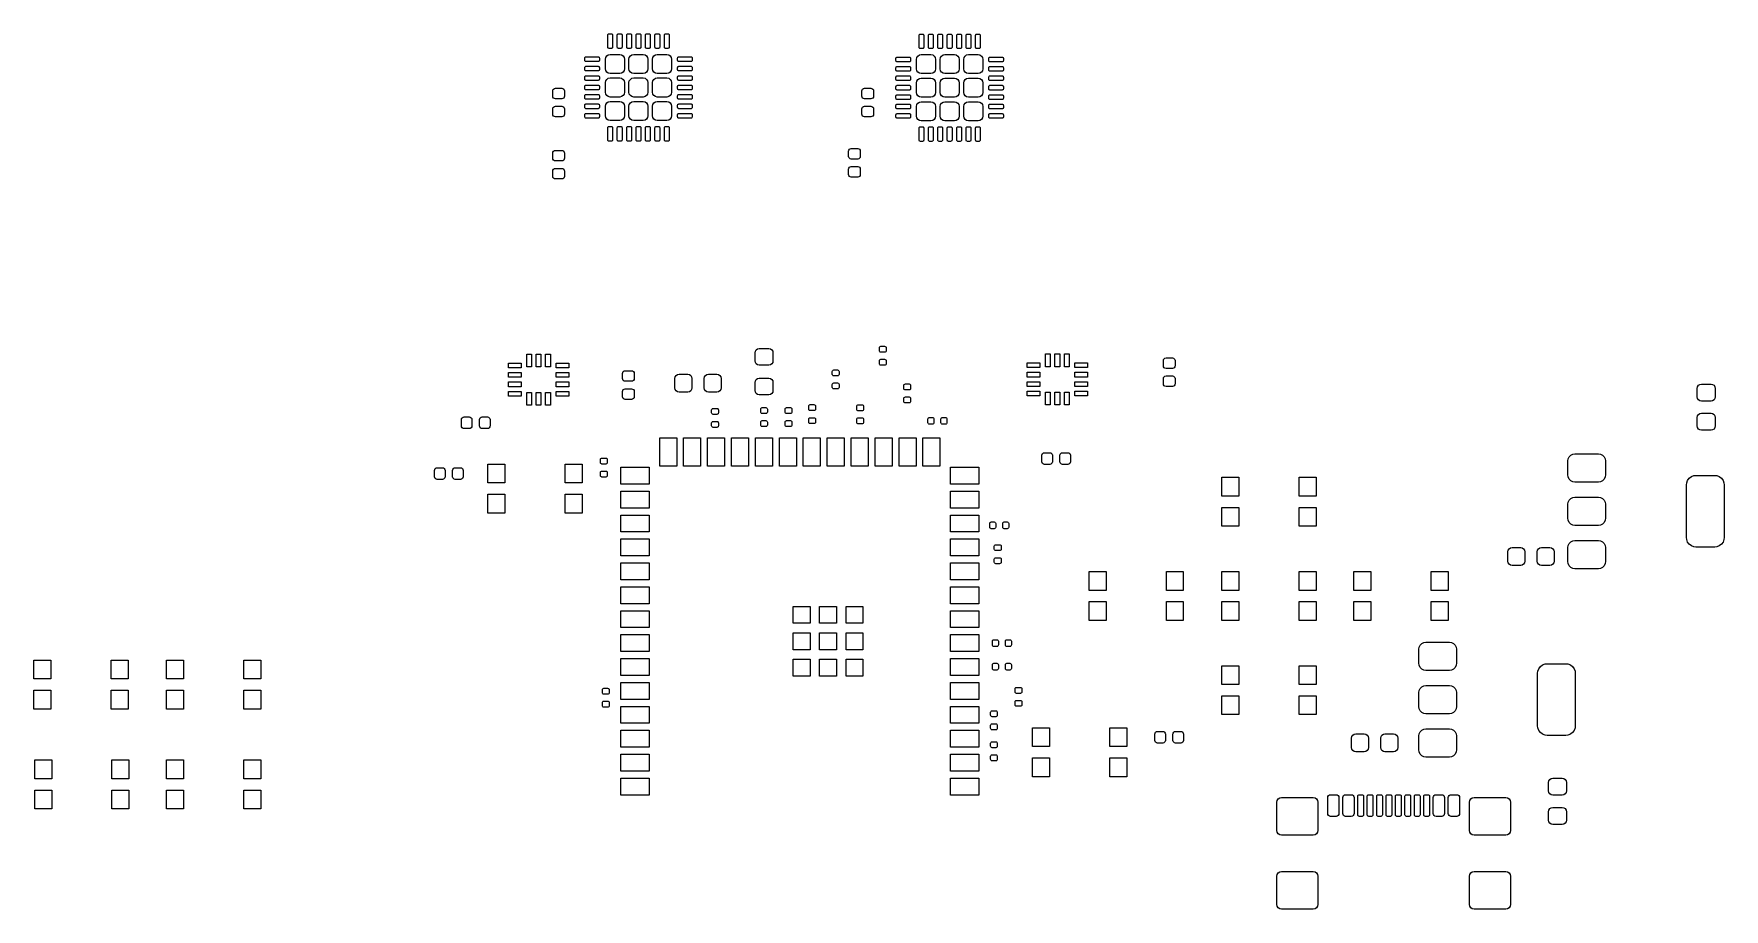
# Model space of a CAD drawing. Extents: x 4.31 to 7.84, y -5.04 to -3.21.
import ezdxf

# ---------------------------------------------------------------- set-up
doc = ezdxf.new("R2010")
doc.units = 0
doc.header["$MEASUREMENT"] = 0
doc.layers.add('BLACK', color=7, linetype='CONTINUOUS')

msp = doc.modelspace()

# ---------------------------------------------------------------- linework, layer by layer
at = {"layer": 'BLACK', "linetype": 'CONTINUOUS'}
for p, q in [((5.5084, -3.217), (5.5086, -3.2161)), ((5.5084, -3.2426), (5.5084, -3.217)), ((5.5086, -3.2436), (5.5084, -3.2426)), ((5.5086, -3.2161), (5.5091, -3.2153)), ((5.5091, -3.2444), (5.5086, -3.2436)), ((5.5091, -3.2153), (5.5099, -3.2148)), ((5.5099, -3.2449), (5.5091, -3.2444)), ((5.5099, -3.2148), (5.5108, -3.2146)), ((5.5108, -3.2451), (5.5099, -3.2449)), ((5.5108, -3.2146), (5.5157, -3.2146)), ((5.5157, -3.2451), (5.5108, -3.2451)), ((5.5157, -3.2146), (5.5167, -3.2148)), ((5.5167, -3.2449), (5.5157, -3.2451)), ((5.5167, -3.2148), (5.5175, -3.2153)), ((5.5175, -3.2444), (5.5167, -3.2449)), ((5.5175, -3.2153), (5.518, -3.2161)), ((5.518, -3.2436), (5.5175, -3.2444)), ((5.518, -3.2161), (5.5182, -3.217)), ((5.5182, -3.2426), (5.518, -3.2436)), ((5.5182, -3.217), (5.5182, -3.2426)), ((5.5281, -3.217), (5.5282, -3.2161)), ((5.5281, -3.2426), (5.5281, -3.217)), ((5.5282, -3.2436), (5.5281, -3.2426)), ((5.5282, -3.2161), (5.5288, -3.2153)), ((5.5288, -3.2444), (5.5282, -3.2436)), ((5.5288, -3.2153), (5.5296, -3.2148)), ((5.5296, -3.2449), (5.5288, -3.2444)), ((5.5296, -3.2148), (5.5305, -3.2146)), ((5.5305, -3.2451), (5.5296, -3.2449)), ((5.5305, -3.2146), (5.5354, -3.2146)), ((5.5354, -3.2451), (5.5305, -3.2451)), ((5.5354, -3.2146), (5.5364, -3.2148)), ((5.5364, -3.2449), (5.5354, -3.2451)), ((5.5364, -3.2148), (5.5372, -3.2153)), ((5.5372, -3.2444), (5.5364, -3.2449)), ((5.5372, -3.2153), (5.5377, -3.2161)), ((5.5377, -3.2436), (5.5372, -3.2444)), ((5.5377, -3.2161), (5.5379, -3.217)), ((5.5379, -3.2426), (5.5377, -3.2436)), ((5.5379, -3.217), (5.5379, -3.2426)), ((5.5477, -3.217), (5.5479, -3.2161)), ((5.5477, -3.2426), (5.5477, -3.217)), ((5.5479, -3.2436), (5.5477, -3.2426)), ((5.5479, -3.2161), (5.5485, -3.2153)), ((5.5485, -3.2444), (5.5479, -3.2436)), ((5.5485, -3.2153), (5.5493, -3.2148)), ((5.5493, -3.2449), (5.5485, -3.2444)), ((5.5493, -3.2148), (5.5502, -3.2146)), ((5.5502, -3.2451), (5.5493, -3.2449)), ((5.5502, -3.2146), (5.5551, -3.2146)), ((5.5551, -3.2451), (5.5502, -3.2451)), ((5.5551, -3.2146), (5.5561, -3.2148)), ((5.5561, -3.2449), (5.5551, -3.2451)), ((5.5561, -3.2148), (5.5569, -3.2153)), ((5.5569, -3.2444), (5.5561, -3.2449)), ((5.5569, -3.2153), (5.5574, -3.2161)), ((5.5574, -3.2436), (5.5569, -3.2444)), ((5.5574, -3.2161), (5.5576, -3.217)), ((5.5576, -3.2426), (5.5574, -3.2436)), ((5.5576, -3.217), (5.5576, -3.2426)), ((5.5674, -3.217), (5.5676, -3.2161)), ((5.5674, -3.2426), (5.5674, -3.217)), ((5.5676, -3.2436), (5.5674, -3.2426)), ((5.5676, -3.2161), (5.5681, -3.2153)), ((5.5681, -3.2444), (5.5676, -3.2436)), ((5.5681, -3.2153), (5.5689, -3.2148)), ((5.5689, -3.2449), (5.5681, -3.2444)), ((5.5689, -3.2148), (5.5699, -3.2146)), ((5.5699, -3.2451), (5.5689, -3.2449)), ((5.5699, -3.2146), (5.5748, -3.2146)), ((5.5748, -3.2451), (5.5699, -3.2451)), ((5.5748, -3.2146), (5.5757, -3.2148)), ((5.5757, -3.2449), (5.5748, -3.2451)), ((5.5757, -3.2148), (5.5765, -3.2153)), ((5.5765, -3.2444), (5.5757, -3.2449)), ((5.5765, -3.2153), (5.5771, -3.2161)), ((5.5771, -3.2436), (5.5765, -3.2444)), ((5.5771, -3.2161), (5.5773, -3.217)), ((5.5773, -3.2426), (5.5771, -3.2436)), ((5.5773, -3.217), (5.5773, -3.2426)), ((5.5871, -3.217), (5.5873, -3.2161)), ((5.5871, -3.2426), (5.5871, -3.217)), ((5.5873, -3.2436), (5.5871, -3.2426)), ((5.5873, -3.2161), (5.5878, -3.2153)), ((5.5878, -3.2444), (5.5873, -3.2436)), ((5.5878, -3.2153), (5.5886, -3.2148)), ((5.5886, -3.2449), (5.5878, -3.2444)), ((5.5886, -3.2148), (5.5896, -3.2146)), ((5.5896, -3.2451), (5.5886, -3.2449)), ((5.5896, -3.2146), (5.5945, -3.2146)), ((5.5945, -3.2451), (5.5896, -3.2451)), ((5.5945, -3.2146), (5.5954, -3.2148)), ((5.5954, -3.2449), (5.5945, -3.2451)), ((5.5954, -3.2148), (5.5962, -3.2153)), ((5.5962, -3.2444), (5.5954, -3.2449)), ((5.5962, -3.2153), (5.5968, -3.2161)), ((5.5968, -3.2436), (5.5962, -3.2444)), ((5.5968, -3.2161), (5.5969, -3.217)), ((5.5969, -3.2426), (5.5968, -3.2436)), ((5.5969, -3.217), (5.5969, -3.2426)), ((5.6068, -3.217), (5.607, -3.2161)), ((5.6068, -3.2426), (5.6068, -3.217)), ((5.607, -3.2436), (5.6068, -3.2426)), ((5.607, -3.2161), (5.6075, -3.2153)), ((5.6075, -3.2444), (5.607, -3.2436)), ((5.6075, -3.2153), (5.6083, -3.2148)), ((5.6083, -3.2449), (5.6075, -3.2444)), ((5.6083, -3.2148), (5.6093, -3.2146)), ((5.6093, -3.2451), (5.6083, -3.2449)), ((5.6093, -3.2146), (5.6142, -3.2146)), ((5.6142, -3.2451), (5.6093, -3.2451)), ((5.6142, -3.2146), (5.6151, -3.2148)), ((5.6151, -3.2449), (5.6142, -3.2451)), ((5.6151, -3.2148), (5.6159, -3.2153)), ((5.6159, -3.2444), (5.6151, -3.2449)), ((5.6159, -3.2153), (5.6164, -3.2161)), ((5.6164, -3.2436), (5.6159, -3.2444)), ((5.6164, -3.2161), (5.6166, -3.217)), ((5.6166, -3.2426), (5.6164, -3.2436)), ((5.6166, -3.217), (5.6166, -3.2426)), ((5.6265, -3.217), (5.6267, -3.2161)), ((5.6265, -3.2426), (5.6265, -3.217)), ((5.6267, -3.2436), (5.6265, -3.2426)), ((5.6267, -3.2161), (5.6272, -3.2153)), ((5.6272, -3.2444), (5.6267, -3.2436)), ((5.6272, -3.2153), (5.628, -3.2148)), ((5.628, -3.2449), (5.6272, -3.2444)), ((5.628, -3.2148), (5.6289, -3.2146)), ((5.6289, -3.2451), (5.628, -3.2449)), ((5.6289, -3.2146), (5.6339, -3.2146)), ((5.6339, -3.2451), (5.6289, -3.2451)), ((5.6339, -3.2146), (5.6348, -3.2148)), ((5.6348, -3.2449), (5.6339, -3.2451)), ((5.6348, -3.2148), (5.6356, -3.2153)), ((5.6356, -3.2444), (5.6348, -3.2449)), ((5.6356, -3.2153), (5.6361, -3.2161)), ((5.6361, -3.2436), (5.6356, -3.2444)), ((5.6361, -3.2161), (5.6363, -3.217)), ((5.6363, -3.2426), (5.6361, -3.2436)), ((5.6363, -3.217), (5.6363, -3.2426)), ((6.1585, -3.2175), (6.1587, -3.2166)), ((6.1585, -3.2431), (6.1585, -3.2175)), ((6.1587, -3.2441), (6.1585, -3.2431)), ((6.1587, -3.2166), (6.1592, -3.2158)), ((6.1592, -3.2449), (6.1587, -3.2441)), ((6.1592, -3.2158), (6.16, -3.2152)), ((6.16, -3.2454), (6.1592, -3.2449)), ((6.16, -3.2152), (6.1609, -3.2151)), ((6.1609, -3.2456), (6.16, -3.2454)), ((6.1609, -3.2151), (6.1658, -3.2151)), ((6.1658, -3.2456), (6.1609, -3.2456)), ((6.1658, -3.2151), (6.1668, -3.2152)), ((6.1668, -3.2454), (6.1658, -3.2456)), ((6.1668, -3.2152), (6.1676, -3.2158)), ((6.1676, -3.2449), (6.1668, -3.2454)), ((6.1676, -3.2158), (6.1681, -3.2166)), ((6.1681, -3.2441), (6.1676, -3.2449)), ((6.1681, -3.2166), (6.1683, -3.2175)), ((6.1683, -3.2431), (6.1681, -3.2441)), ((6.1683, -3.2175), (6.1683, -3.2431)), ((6.1781, -3.2175), (6.1783, -3.2166)), ((6.1781, -3.2431), (6.1781, -3.2175)), ((6.1783, -3.2441), (6.1781, -3.2431)), ((6.1783, -3.2166), (6.1789, -3.2158)), ((6.1789, -3.2449), (6.1783, -3.2441)), ((6.1789, -3.2158), (6.1797, -3.2152)), ((6.1797, -3.2454), (6.1789, -3.2449)), ((6.1797, -3.2152), (6.1806, -3.2151)), ((6.1806, -3.2456), (6.1797, -3.2454)), ((6.1806, -3.2151), (6.1855, -3.2151)), ((6.1855, -3.2456), (6.1806, -3.2456)), ((6.1855, -3.2151), (6.1865, -3.2152)), ((6.1865, -3.2454), (6.1855, -3.2456)), ((6.1865, -3.2152), (6.1873, -3.2158)), ((6.1873, -3.2449), (6.1865, -3.2454)), ((6.1873, -3.2158), (6.1878, -3.2166)), ((6.1878, -3.2441), (6.1873, -3.2449)), ((6.1878, -3.2166), (6.188, -3.2175)), ((6.188, -3.2431), (6.1878, -3.2441)), ((6.188, -3.2175), (6.188, -3.2431)), ((6.1978, -3.2175), (6.198, -3.2166)), ((6.1978, -3.2431), (6.1978, -3.2175)), ((6.198, -3.2441), (6.1978, -3.2431)), ((6.198, -3.2166), (6.1986, -3.2158)), ((6.1986, -3.2449), (6.198, -3.2441)), ((6.1986, -3.2158), (6.1994, -3.2152)), ((6.1994, -3.2454), (6.1986, -3.2449)), ((6.1994, -3.2152), (6.2003, -3.2151)), ((6.2003, -3.2456), (6.1994, -3.2454)), ((6.2003, -3.2151), (6.2052, -3.2151)), ((6.2052, -3.2456), (6.2003, -3.2456)), ((6.2052, -3.2151), (6.2062, -3.2152)), ((6.2062, -3.2454), (6.2052, -3.2456)), ((6.2062, -3.2152), (6.207, -3.2158)), ((6.207, -3.2449), (6.2062, -3.2454)), ((6.207, -3.2158), (6.2075, -3.2166)), ((6.2075, -3.2441), (6.207, -3.2449)), ((6.2075, -3.2166), (6.2077, -3.2175)), ((6.2077, -3.2431), (6.2075, -3.2441)), ((6.2077, -3.2175), (6.2077, -3.2431)), ((6.2175, -3.2175), (6.2177, -3.2166)), ((6.2175, -3.2431), (6.2175, -3.2175)), ((6.2177, -3.2441), (6.2175, -3.2431)), ((6.2177, -3.2166), (6.2182, -3.2158)), ((6.2182, -3.2449), (6.2177, -3.2441)), ((6.2182, -3.2158), (6.219, -3.2152)), ((6.219, -3.2454), (6.2182, -3.2449)), ((6.219, -3.2152), (6.22, -3.2151)), ((6.22, -3.2456), (6.219, -3.2454)), ((6.22, -3.2151), (6.2249, -3.2151)), ((6.2249, -3.2456), (6.22, -3.2456)), ((6.2249, -3.2151), (6.2258, -3.2152)), ((6.2258, -3.2454), (6.2249, -3.2456)), ((6.2258, -3.2152), (6.2266, -3.2158)), ((6.2266, -3.2449), (6.2258, -3.2454)), ((6.2266, -3.2158), (6.2272, -3.2166)), ((6.2272, -3.2441), (6.2266, -3.2449)), ((6.2272, -3.2166), (6.2274, -3.2175)), ((6.2274, -3.2431), (6.2272, -3.2441)), ((6.2274, -3.2175), (6.2274, -3.2431)), ((6.2372, -3.2175), (6.2374, -3.2166)), ((6.2372, -3.2431), (6.2372, -3.2175)), ((6.2374, -3.2441), (6.2372, -3.2431)), ((6.2374, -3.2166), (6.2379, -3.2158)), ((6.2379, -3.2449), (6.2374, -3.2441)), ((6.2379, -3.2158), (6.2387, -3.2152)), ((6.2387, -3.2454), (6.2379, -3.2449)), ((6.2387, -3.2152), (6.2397, -3.2151)), ((6.2397, -3.2456), (6.2387, -3.2454)), ((6.2397, -3.2151), (6.2446, -3.2151)), ((6.2446, -3.2456), (6.2397, -3.2456)), ((6.2446, -3.2151), (6.2455, -3.2152)), ((6.2455, -3.2454), (6.2446, -3.2456)), ((6.2455, -3.2152), (6.2463, -3.2158)), ((6.2463, -3.2449), (6.2455, -3.2454)), ((6.2463, -3.2158), (6.2469, -3.2166)), ((6.2469, -3.2441), (6.2463, -3.2449)), ((6.2469, -3.2166), (6.247, -3.2175)), ((6.247, -3.2431), (6.2469, -3.2441)), ((6.247, -3.2175), (6.247, -3.2431)), ((6.2569, -3.2175), (6.2571, -3.2166)), ((6.2569, -3.2431), (6.2569, -3.2175)), ((6.2571, -3.2441), (6.2569, -3.2431)), ((6.2571, -3.2166), (6.2576, -3.2158)), ((6.2576, -3.2449), (6.2571, -3.2441)), ((6.2576, -3.2158), (6.2584, -3.2152)), ((6.2584, -3.2454), (6.2576, -3.2449)), ((6.2584, -3.2152), (6.2594, -3.2151)), ((6.2594, -3.2456), (6.2584, -3.2454)), ((6.2594, -3.2151), (6.2643, -3.2151)), ((6.2643, -3.2456), (6.2594, -3.2456)), ((6.2643, -3.2151), (6.2652, -3.2152)), ((6.2652, -3.2454), (6.2643, -3.2456)), ((6.2652, -3.2152), (6.266, -3.2158)), ((6.266, -3.2449), (6.2652, -3.2454)), ((6.266, -3.2158), (6.2665, -3.2166)), ((6.2665, -3.2441), (6.266, -3.2449)), ((6.2665, -3.2166), (6.2667, -3.2175)), ((6.2667, -3.2431), (6.2665, -3.2441)), ((6.2667, -3.2175), (6.2667, -3.2431)), ((6.2766, -3.2175), (6.2768, -3.2166)), ((6.2766, -3.2431), (6.2766, -3.2175)), ((6.2768, -3.2441), (6.2766, -3.2431)), ((6.2768, -3.2166), (6.2773, -3.2158)), ((6.2773, -3.2449), (6.2768, -3.2441)), ((6.2773, -3.2158), (6.2781, -3.2152)), ((6.2781, -3.2454), (6.2773, -3.2449)), ((6.2781, -3.2152), (6.279, -3.2151)), ((6.279, -3.2456), (6.2781, -3.2454)), ((6.279, -3.2151), (6.284, -3.2151)), ((6.284, -3.2456), (6.279, -3.2456)), ((6.284, -3.2151), (6.2849, -3.2152)), ((6.2849, -3.2454), (6.284, -3.2456)), ((6.2849, -3.2152), (6.2857, -3.2158)), ((6.2857, -3.2449), (6.2849, -3.2454)), ((6.2857, -3.2158), (6.2862, -3.2166)), ((6.2862, -3.2441), (6.2857, -3.2449)), ((6.2862, -3.2166), (6.2864, -3.2175)), ((6.2864, -3.2431), (6.2862, -3.2441)), ((6.2864, -3.2175), (6.2864, -3.2431)), ((5.4601, -3.2653), (5.4603, -3.2643)), ((5.4601, -3.2702), (5.4601, -3.2653)), ((5.4603, -3.2711), (5.4601, -3.2702)), ((5.4601, -3.2849), (5.4603, -3.284)), ((5.4603, -3.2643), (5.4609, -3.2635)), ((5.4609, -3.2719), (5.4603, -3.2711)), ((5.4603, -3.284), (5.4609, -3.2832)), ((5.4609, -3.2635), (5.4617, -3.263)), ((5.4617, -3.2725), (5.4609, -3.2719)), ((5.4609, -3.2832), (5.4617, -3.2827)), ((5.4617, -3.263), (5.4626, -3.2628)), ((5.4626, -3.2726), (5.4617, -3.2725)), ((5.4617, -3.2827), (5.4626, -3.2825)), ((5.4626, -3.2628), (5.4882, -3.2628)), ((5.4882, -3.2726), (5.4626, -3.2726)), ((5.4626, -3.2825), (5.4882, -3.2825)), ((5.4882, -3.2628), (5.4891, -3.263)), ((5.4891, -3.2725), (5.4882, -3.2726)), ((5.4882, -3.2825), (5.4891, -3.2827)), ((5.4891, -3.263), (5.4899, -3.2635)), ((5.4899, -3.2719), (5.4891, -3.2725)), ((5.4891, -3.2827), (5.4899, -3.2832)), ((5.4899, -3.2635), (5.4905, -3.2643)), ((5.4905, -3.2711), (5.4899, -3.2719)), ((5.4899, -3.2832), (5.4905, -3.284)), ((5.4905, -3.2643), (5.4906, -3.2653)), ((5.4906, -3.2702), (5.4905, -3.2711)), ((5.4905, -3.284), (5.4906, -3.2849)), ((5.4906, -3.2653), (5.4906, -3.2702)), ((5.5032, -3.2675), (5.504, -3.2638)), ((5.5032, -3.2876), (5.5032, -3.2675)), ((5.504, -3.2638), (5.5061, -3.2606)), ((5.5061, -3.2606), (5.5093, -3.2584)), ((5.5093, -3.2584), (5.5131, -3.2577)), ((5.5131, -3.2577), (5.5332, -3.2577)), ((5.5332, -3.2577), (5.5369, -3.2584)), ((5.5369, -3.2584), (5.5401, -3.2606)), ((5.5401, -3.2606), (5.5423, -3.2638)), ((5.5423, -3.2638), (5.543, -3.2675)), ((5.543, -3.2675), (5.543, -3.2876)), ((5.5525, -3.2675), (5.5532, -3.2638)), ((5.5525, -3.2876), (5.5525, -3.2675)), ((5.5532, -3.2638), (5.5553, -3.2606)), ((5.5553, -3.2606), (5.5585, -3.2584)), ((5.5585, -3.2584), (5.5623, -3.2577)), ((5.5623, -3.2577), (5.5824, -3.2577)), ((5.5824, -3.2577), (5.5861, -3.2584)), ((5.5861, -3.2584), (5.5893, -3.2606)), ((5.5893, -3.2606), (5.5915, -3.2638)), ((5.5915, -3.2638), (5.5922, -3.2675)), ((5.5922, -3.2675), (5.5922, -3.2876)), ((5.6017, -3.2675), (5.6024, -3.2638)), ((5.6017, -3.2876), (5.6017, -3.2675)), ((5.6024, -3.2638), (5.6046, -3.2606)), ((5.6046, -3.2606), (5.6077, -3.2584)), ((5.6077, -3.2584), (5.6115, -3.2577)), ((5.6115, -3.2577), (5.6316, -3.2577)), ((5.6316, -3.2577), (5.6354, -3.2584)), ((5.6354, -3.2584), (5.6386, -3.2606)), ((5.6386, -3.2606), (5.6407, -3.2638)), ((5.6407, -3.2638), (5.6414, -3.2675)), ((5.6414, -3.2675), (5.6414, -3.2876)), ((5.654, -3.2653), (5.6542, -3.2643)), ((5.654, -3.2702), (5.654, -3.2653)), ((5.6542, -3.2711), (5.654, -3.2702)), ((5.654, -3.2849), (5.6542, -3.284)), ((5.6542, -3.2643), (5.6548, -3.2635)), ((5.6548, -3.2719), (5.6542, -3.2711)), ((5.6542, -3.284), (5.6548, -3.2832)), ((5.6548, -3.2635), (5.6556, -3.263)), ((5.6556, -3.2725), (5.6548, -3.2719)), ((5.6548, -3.2832), (5.6556, -3.2827)), ((5.6556, -3.263), (5.6565, -3.2628)), ((5.6565, -3.2726), (5.6556, -3.2725)), ((5.6556, -3.2827), (5.6565, -3.2825)), ((5.6565, -3.2628), (5.6821, -3.2628)), ((5.6821, -3.2726), (5.6565, -3.2726)), ((5.6565, -3.2825), (5.6821, -3.2825)), ((5.6821, -3.2628), (5.683, -3.263)), ((5.683, -3.2725), (5.6821, -3.2726)), ((5.6821, -3.2825), (5.683, -3.2827)), ((5.683, -3.263), (5.6838, -3.2635)), ((5.6838, -3.2719), (5.683, -3.2725)), ((5.683, -3.2827), (5.6838, -3.2832)), ((5.6838, -3.2635), (5.6844, -3.2643)), ((5.6844, -3.2711), (5.6838, -3.2719)), ((5.6838, -3.2832), (5.6844, -3.284)), ((5.6844, -3.2643), (5.6845, -3.2653)), ((5.6845, -3.2702), (5.6844, -3.2711)), ((5.6844, -3.284), (5.6845, -3.2849)), ((5.6845, -3.2653), (5.6845, -3.2702)), ((6.1102, -3.2657), (6.1104, -3.2648)), ((6.1102, -3.2707), (6.1102, -3.2657)), ((6.1104, -3.2716), (6.1102, -3.2707)), ((6.1104, -3.2648), (6.111, -3.264)), ((6.111, -3.2724), (6.1104, -3.2716)), ((6.1104, -3.2845), (6.111, -3.2837)), ((6.111, -3.264), (6.1118, -3.2635)), ((6.1118, -3.2729), (6.111, -3.2724)), ((6.111, -3.2837), (6.1118, -3.2832)), ((6.1118, -3.2635), (6.1127, -3.2633)), ((6.1127, -3.2731), (6.1118, -3.2729)), ((6.1118, -3.2832), (6.1127, -3.283)), ((6.1127, -3.2633), (6.1383, -3.2633)), ((6.1383, -3.2731), (6.1127, -3.2731)), ((6.1127, -3.283), (6.1383, -3.283)), ((6.1383, -3.2633), (6.1392, -3.2635)), ((6.1392, -3.2729), (6.1383, -3.2731)), ((6.1383, -3.283), (6.1392, -3.2832)), ((6.1392, -3.2635), (6.14, -3.264)), ((6.14, -3.2724), (6.1392, -3.2729)), ((6.1392, -3.2832), (6.14, -3.2837)), ((6.14, -3.264), (6.1406, -3.2648)), ((6.1406, -3.2716), (6.14, -3.2724)), ((6.14, -3.2837), (6.1406, -3.2845)), ((6.1406, -3.2648), (6.1407, -3.2657)), ((6.1407, -3.2707), (6.1406, -3.2716)), ((6.1407, -3.2657), (6.1407, -3.2707)), ((6.1533, -3.268), (6.1541, -3.2642)), ((6.1533, -3.2881), (6.1533, -3.268)), ((6.1541, -3.2642), (6.1562, -3.2611)), ((6.1562, -3.2611), (6.1594, -3.2589)), ((6.1594, -3.2589), (6.1632, -3.2582)), ((6.1632, -3.2582), (6.1833, -3.2582)), ((6.1833, -3.2582), (6.187, -3.2589)), ((6.187, -3.2589), (6.1902, -3.2611)), ((6.1902, -3.2611), (6.1924, -3.2642)), ((6.1924, -3.2642), (6.1931, -3.268)), ((6.1931, -3.268), (6.1931, -3.2881)), ((6.2026, -3.268), (6.2033, -3.2642)), ((6.2026, -3.2881), (6.2026, -3.268)), ((6.2033, -3.2642), (6.2054, -3.2611)), ((6.2054, -3.2611), (6.2086, -3.2589)), ((6.2086, -3.2589), (6.2124, -3.2582)), ((6.2124, -3.2582), (6.2325, -3.2582)), ((6.2325, -3.2582), (6.2362, -3.2589)), ((6.2362, -3.2589), (6.2394, -3.2611)), ((6.2394, -3.2611), (6.2416, -3.2642)), ((6.2416, -3.2642), (6.2423, -3.268)), ((6.2423, -3.268), (6.2423, -3.2881)), ((6.2518, -3.268), (6.2525, -3.2642)), ((6.2518, -3.2881), (6.2518, -3.268)), ((6.2525, -3.2642), (6.2547, -3.2611)), ((6.2547, -3.2611), (6.2578, -3.2589)), ((6.2578, -3.2589), (6.2616, -3.2582)), ((6.2616, -3.2582), (6.2817, -3.2582)), ((6.2817, -3.2582), (6.2855, -3.2589)), ((6.2855, -3.2589), (6.2887, -3.2611)), ((6.2887, -3.2611), (6.2908, -3.2642)), ((6.2908, -3.2642), (6.2915, -3.268)), ((6.2915, -3.268), (6.2915, -3.2881)), ((6.3041, -3.2657), (6.3043, -3.2648)), ((6.3041, -3.2707), (6.3041, -3.2657)), ((6.3043, -3.2716), (6.3041, -3.2707)), ((6.3043, -3.2648), (6.3049, -3.264)), ((6.3049, -3.2724), (6.3043, -3.2716)), ((6.3043, -3.2845), (6.3049, -3.2837)), ((6.3049, -3.264), (6.3057, -3.2635)), ((6.3057, -3.2729), (6.3049, -3.2724)), ((6.3049, -3.2837), (6.3057, -3.2832)), ((6.3057, -3.2635), (6.3066, -3.2633)), ((6.3066, -3.2731), (6.3057, -3.2729)), ((6.3057, -3.2832), (6.3066, -3.283)), ((6.3066, -3.2633), (6.3322, -3.2633)), ((6.3322, -3.2731), (6.3066, -3.2731)), ((6.3066, -3.283), (6.3322, -3.283)), ((6.3322, -3.2633), (6.3331, -3.2635)), ((6.3331, -3.2729), (6.3322, -3.2731)), ((6.3322, -3.283), (6.3331, -3.2832)), ((6.3331, -3.2635), (6.3339, -3.264)), ((6.3339, -3.2724), (6.3331, -3.2729)), ((6.3331, -3.2832), (6.3339, -3.2837)), ((6.3339, -3.264), (6.3345, -3.2648)), ((6.3345, -3.2716), (6.3339, -3.2724)), ((6.3339, -3.2837), (6.3345, -3.2845)), ((6.3345, -3.2648), (6.3346, -3.2657)), ((6.3346, -3.2707), (6.3345, -3.2716)), ((6.3346, -3.2657), (6.3346, -3.2707)), ((5.4601, -3.2899), (5.4601, -3.2849)), ((5.4603, -3.2908), (5.4601, -3.2899)), ((5.4601, -3.3046), (5.4603, -3.3037)), ((5.4601, -3.3095), (5.4601, -3.3046)), ((5.4603, -3.3105), (5.4601, -3.3095)), ((5.4609, -3.2916), (5.4603, -3.2908)), ((5.4603, -3.3037), (5.4609, -3.3029)), ((5.4609, -3.3113), (5.4603, -3.3105)), ((5.4617, -3.2921), (5.4609, -3.2916)), ((5.4609, -3.3029), (5.4617, -3.3024)), ((5.4617, -3.3118), (5.4609, -3.3113)), ((5.4626, -3.2923), (5.4617, -3.2921)), ((5.4617, -3.3024), (5.4626, -3.3022)), ((5.4626, -3.312), (5.4617, -3.3118)), ((5.4882, -3.2923), (5.4626, -3.2923)), ((5.4626, -3.3022), (5.4882, -3.3022)), ((5.4882, -3.312), (5.4626, -3.312)), ((5.4891, -3.2921), (5.4882, -3.2923)), ((5.4882, -3.3022), (5.4891, -3.3024)), ((5.4891, -3.3118), (5.4882, -3.312)), ((5.4899, -3.2916), (5.4891, -3.2921)), ((5.4891, -3.3024), (5.4899, -3.3029)), ((5.4899, -3.3113), (5.4891, -3.3118)), ((5.4905, -3.2908), (5.4899, -3.2916)), ((5.4899, -3.3029), (5.4905, -3.3037)), ((5.4905, -3.3105), (5.4899, -3.3113)), ((5.4906, -3.2899), (5.4905, -3.2908)), ((5.4905, -3.3037), (5.4906, -3.3046)), ((5.4906, -3.3095), (5.4905, -3.3105)), ((5.4906, -3.2849), (5.4906, -3.2899)), ((5.4906, -3.3046), (5.4906, -3.3095)), ((5.504, -3.2914), (5.5032, -3.2876)), ((5.5032, -3.3167), (5.504, -3.313)), ((5.5032, -3.3368), (5.5032, -3.3167)), ((5.5061, -3.2946), (5.504, -3.2914)), ((5.504, -3.313), (5.5061, -3.3098)), ((5.5093, -3.2967), (5.5061, -3.2946)), ((5.5061, -3.3098), (5.5093, -3.3076)), ((5.5131, -3.2974), (5.5093, -3.2967)), ((5.5093, -3.3076), (5.5131, -3.3069)), ((5.5332, -3.2974), (5.5131, -3.2974)), ((5.5131, -3.3069), (5.5332, -3.3069)), ((5.5369, -3.2967), (5.5332, -3.2974)), ((5.5332, -3.3069), (5.5369, -3.3076)), ((5.5401, -3.2946), (5.5369, -3.2967)), ((5.5369, -3.3076), (5.5401, -3.3098)), ((5.5423, -3.2914), (5.5401, -3.2946)), ((5.5401, -3.3098), (5.5423, -3.313)), ((5.543, -3.2876), (5.5423, -3.2914)), ((5.5423, -3.313), (5.543, -3.3167)), ((5.543, -3.3167), (5.543, -3.3368)), ((5.5532, -3.2914), (5.5525, -3.2876)), ((5.5525, -3.3167), (5.5532, -3.313)), ((5.5525, -3.3368), (5.5525, -3.3167)), ((5.5553, -3.2946), (5.5532, -3.2914)), ((5.5532, -3.313), (5.5553, -3.3098)), ((5.5585, -3.2967), (5.5553, -3.2946)), ((5.5553, -3.3098), (5.5585, -3.3076)), ((5.5623, -3.2974), (5.5585, -3.2967)), ((5.5585, -3.3076), (5.5623, -3.3069)), ((5.5824, -3.2974), (5.5623, -3.2974)), ((5.5623, -3.3069), (5.5824, -3.3069)), ((5.5861, -3.2967), (5.5824, -3.2974)), ((5.5824, -3.3069), (5.5861, -3.3076)), ((5.5893, -3.2946), (5.5861, -3.2967)), ((5.5861, -3.3076), (5.5893, -3.3098)), ((5.5915, -3.2914), (5.5893, -3.2946)), ((5.5893, -3.3098), (5.5915, -3.313)), ((5.5922, -3.2876), (5.5915, -3.2914)), ((5.5915, -3.313), (5.5922, -3.3167)), ((5.5922, -3.3167), (5.5922, -3.3368)), ((5.6024, -3.2914), (5.6017, -3.2876)), ((5.6017, -3.3167), (5.6024, -3.313)), ((5.6017, -3.3368), (5.6017, -3.3167)), ((5.6046, -3.2946), (5.6024, -3.2914)), ((5.6024, -3.313), (5.6046, -3.3098)), ((5.6077, -3.2967), (5.6046, -3.2946)), ((5.6046, -3.3098), (5.6077, -3.3076)), ((5.6115, -3.2974), (5.6077, -3.2967)), ((5.6077, -3.3076), (5.6115, -3.3069)), ((5.6316, -3.2974), (5.6115, -3.2974)), ((5.6115, -3.3069), (5.6316, -3.3069)), ((5.6354, -3.2967), (5.6316, -3.2974)), ((5.6316, -3.3069), (5.6354, -3.3076)), ((5.6386, -3.2946), (5.6354, -3.2967)), ((5.6354, -3.3076), (5.6386, -3.3098)), ((5.6407, -3.2914), (5.6386, -3.2946)), ((5.6386, -3.3098), (5.6407, -3.313)), ((5.6414, -3.2876), (5.6407, -3.2914)), ((5.6407, -3.313), (5.6414, -3.3167)), ((5.6414, -3.3167), (5.6414, -3.3368)), ((5.654, -3.2899), (5.654, -3.2849)), ((5.6542, -3.2908), (5.654, -3.2899)), ((5.654, -3.3046), (5.6542, -3.3037)), ((5.654, -3.3095), (5.654, -3.3046)), ((5.6542, -3.3105), (5.654, -3.3095)), ((5.6548, -3.2916), (5.6542, -3.2908)), ((5.6542, -3.3037), (5.6548, -3.3029)), ((5.6548, -3.3113), (5.6542, -3.3105)), ((5.6556, -3.2921), (5.6548, -3.2916)), ((5.6548, -3.3029), (5.6556, -3.3024)), ((5.6556, -3.3118), (5.6548, -3.3113)), ((5.6565, -3.2923), (5.6556, -3.2921)), ((5.6556, -3.3024), (5.6565, -3.3022)), ((5.6565, -3.312), (5.6556, -3.3118)), ((5.6821, -3.2923), (5.6565, -3.2923)), ((5.6565, -3.3022), (5.6821, -3.3022)), ((5.6821, -3.312), (5.6565, -3.312)), ((5.683, -3.2921), (5.6821, -3.2923)), ((5.6821, -3.3022), (5.683, -3.3024)), ((5.683, -3.3118), (5.6821, -3.312)), ((5.6838, -3.2916), (5.683, -3.2921)), ((5.683, -3.3024), (5.6838, -3.3029)), ((5.6838, -3.3113), (5.683, -3.3118)), ((5.6844, -3.2908), (5.6838, -3.2916)), ((5.6838, -3.3029), (5.6844, -3.3037)), ((5.6844, -3.3105), (5.6838, -3.3113)), ((5.6845, -3.2899), (5.6844, -3.2908)), ((5.6844, -3.3037), (5.6845, -3.3046)), ((5.6845, -3.3095), (5.6844, -3.3105)), ((5.6845, -3.2849), (5.6845, -3.2899)), ((5.6845, -3.3046), (5.6845, -3.3095)), ((6.1102, -3.2854), (6.1104, -3.2845)), ((6.1102, -3.2904), (6.1102, -3.2854)), ((6.1104, -3.2913), (6.1102, -3.2904)), ((6.1102, -3.3051), (6.1104, -3.3042)), ((6.1102, -3.31), (6.1102, -3.3051)), ((6.1104, -3.311), (6.1102, -3.31)), ((6.111, -3.2921), (6.1104, -3.2913)), ((6.1104, -3.3042), (6.111, -3.3034)), ((6.111, -3.3118), (6.1104, -3.311)), ((6.1118, -3.2926), (6.111, -3.2921)), ((6.111, -3.3034), (6.1118, -3.3028)), ((6.1118, -3.3123), (6.111, -3.3118)), ((6.1127, -3.2928), (6.1118, -3.2926)), ((6.1118, -3.3028), (6.1127, -3.3027)), ((6.1127, -3.3125), (6.1118, -3.3123)), ((6.1383, -3.2928), (6.1127, -3.2928)), ((6.1127, -3.3027), (6.1383, -3.3027)), ((6.1383, -3.3125), (6.1127, -3.3125)), ((6.1392, -3.2926), (6.1383, -3.2928)), ((6.1383, -3.3027), (6.1392, -3.3028)), ((6.1392, -3.3123), (6.1383, -3.3125)), ((6.14, -3.2921), (6.1392, -3.2926)), ((6.1392, -3.3028), (6.14, -3.3034)), ((6.14, -3.3118), (6.1392, -3.3123)), ((6.1406, -3.2913), (6.14, -3.2921)), ((6.14, -3.3034), (6.1406, -3.3042)), ((6.1406, -3.311), (6.14, -3.3118)), ((6.1406, -3.2845), (6.1407, -3.2854)), ((6.1407, -3.2904), (6.1406, -3.2913)), ((6.1406, -3.3042), (6.1407, -3.3051)), ((6.1407, -3.31), (6.1406, -3.311)), ((6.1407, -3.2854), (6.1407, -3.2904)), ((6.1407, -3.3051), (6.1407, -3.31)), ((6.1541, -3.2919), (6.1533, -3.2881)), ((6.1533, -3.3172), (6.1541, -3.3135)), ((6.1533, -3.3373), (6.1533, -3.3172)), ((6.1562, -3.2951), (6.1541, -3.2919)), ((6.1541, -3.3135), (6.1562, -3.3103)), ((6.1594, -3.2972), (6.1562, -3.2951)), ((6.1562, -3.3103), (6.1594, -3.3081)), ((6.1632, -3.2979), (6.1594, -3.2972)), ((6.1594, -3.3081), (6.1632, -3.3074)), ((6.1833, -3.2979), (6.1632, -3.2979)), ((6.1632, -3.3074), (6.1833, -3.3074)), ((6.187, -3.2972), (6.1833, -3.2979)), ((6.1833, -3.3074), (6.187, -3.3081)), ((6.1902, -3.2951), (6.187, -3.2972)), ((6.187, -3.3081), (6.1902, -3.3103)), ((6.1924, -3.2919), (6.1902, -3.2951)), ((6.1902, -3.3103), (6.1924, -3.3135)), ((6.1931, -3.2881), (6.1924, -3.2919)), ((6.1924, -3.3135), (6.1931, -3.3172)), ((6.1931, -3.3172), (6.1931, -3.3373)), ((6.2033, -3.2919), (6.2026, -3.2881)), ((6.2026, -3.3172), (6.2033, -3.3135)), ((6.2026, -3.3373), (6.2026, -3.3172)), ((6.2054, -3.2951), (6.2033, -3.2919)), ((6.2033, -3.3135), (6.2054, -3.3103)), ((6.2086, -3.2972), (6.2054, -3.2951)), ((6.2054, -3.3103), (6.2086, -3.3081)), ((6.2124, -3.2979), (6.2086, -3.2972)), ((6.2086, -3.3081), (6.2124, -3.3074)), ((6.2325, -3.2979), (6.2124, -3.2979)), ((6.2124, -3.3074), (6.2325, -3.3074)), ((6.2362, -3.2972), (6.2325, -3.2979)), ((6.2325, -3.3074), (6.2362, -3.3081)), ((6.2394, -3.2951), (6.2362, -3.2972)), ((6.2362, -3.3081), (6.2394, -3.3103)), ((6.2416, -3.2919), (6.2394, -3.2951)), ((6.2394, -3.3103), (6.2416, -3.3135)), ((6.2423, -3.2881), (6.2416, -3.2919)), ((6.2416, -3.3135), (6.2423, -3.3172)), ((6.2423, -3.3172), (6.2423, -3.3373)), ((6.2525, -3.2919), (6.2518, -3.2881)), ((6.2518, -3.3172), (6.2525, -3.3135)), ((6.2518, -3.3373), (6.2518, -3.3172)), ((6.2547, -3.2951), (6.2525, -3.2919)), ((6.2525, -3.3135), (6.2547, -3.3103)), ((6.2578, -3.2972), (6.2547, -3.2951)), ((6.2547, -3.3103), (6.2578, -3.3081)), ((6.2616, -3.2979), (6.2578, -3.2972)), ((6.2578, -3.3081), (6.2616, -3.3074)), ((6.2817, -3.2979), (6.2616, -3.2979)), ((6.2616, -3.3074), (6.2817, -3.3074)), ((6.2855, -3.2972), (6.2817, -3.2979)), ((6.2817, -3.3074), (6.2855, -3.3081)), ((6.2887, -3.2951), (6.2855, -3.2972)), ((6.2855, -3.3081), (6.2887, -3.3103)), ((6.2908, -3.2919), (6.2887, -3.2951)), ((6.2887, -3.3103), (6.2908, -3.3135)), ((6.2915, -3.2881), (6.2908, -3.2919)), ((6.2908, -3.3135), (6.2915, -3.3172)), ((6.2915, -3.3172), (6.2915, -3.3373)), ((6.3041, -3.2854), (6.3043, -3.2845)), ((6.3041, -3.2904), (6.3041, -3.2854)), ((6.3043, -3.2913), (6.3041, -3.2904)), ((6.3041, -3.3051), (6.3043, -3.3042)), ((6.3041, -3.31), (6.3041, -3.3051)), ((6.3043, -3.311), (6.3041, -3.31)), ((6.3049, -3.2921), (6.3043, -3.2913)), ((6.3043, -3.3042), (6.3049, -3.3034)), ((6.3049, -3.3118), (6.3043, -3.311)), ((6.3057, -3.2926), (6.3049, -3.2921)), ((6.3049, -3.3034), (6.3057, -3.3028)), ((6.3057, -3.3123), (6.3049, -3.3118)), ((6.3066, -3.2928), (6.3057, -3.2926)), ((6.3057, -3.3028), (6.3066, -3.3027)), ((6.3066, -3.3125), (6.3057, -3.3123)), ((6.3322, -3.2928), (6.3066, -3.2928)), ((6.3066, -3.3027), (6.3322, -3.3027)), ((6.3322, -3.3125), (6.3066, -3.3125)), ((6.3331, -3.2926), (6.3322, -3.2928)), ((6.3322, -3.3027), (6.3331, -3.3028)), ((6.3331, -3.3123), (6.3322, -3.3125)), ((6.3339, -3.2921), (6.3331, -3.2926)), ((6.3331, -3.3028), (6.3339, -3.3034)), ((6.3339, -3.3118), (6.3331, -3.3123)), ((6.3345, -3.2913), (6.3339, -3.2921)), ((6.3339, -3.3034), (6.3345, -3.3042)), ((6.3345, -3.311), (6.3339, -3.3118)), ((6.3345, -3.2845), (6.3346, -3.2854)), ((6.3346, -3.2904), (6.3345, -3.2913)), ((6.3345, -3.3042), (6.3346, -3.3051)), ((6.3346, -3.31), (6.3345, -3.311)), ((6.3346, -3.2854), (6.3346, -3.2904)), ((6.3346, -3.3051), (6.3346, -3.31)), ((5.3933, -3.3339), (5.3937, -3.3317)), ((5.3933, -3.3449), (5.3933, -3.3339)), ((5.3937, -3.347), (5.3933, -3.3449)), ((5.3937, -3.3317), (5.3949, -3.33)), ((5.3949, -3.3488), (5.3937, -3.347)), ((5.3949, -3.33), (5.3967, -3.3288)), ((5.3967, -3.35), (5.3949, -3.3488)), ((5.3967, -3.3288), (5.3988, -3.3283)), ((5.3988, -3.3504), (5.3967, -3.35)), ((5.3988, -3.3283), (5.4122, -3.3283)), ((5.4122, -3.3504), (5.3988, -3.3504)), ((5.4122, -3.3283), (5.4143, -3.3288)), ((5.4143, -3.35), (5.4122, -3.3504)), ((5.4143, -3.3288), (5.4161, -3.33)), ((5.4161, -3.3488), (5.4143, -3.35)), ((5.4161, -3.33), (5.4173, -3.3317)), ((5.4173, -3.347), (5.4161, -3.3488)), ((5.4173, -3.3317), (5.4177, -3.3339)), ((5.4177, -3.3449), (5.4173, -3.347)), ((5.4177, -3.3339), (5.4177, -3.3449)), ((5.4601, -3.3243), (5.4603, -3.3234)), ((5.4601, -3.3292), (5.4601, -3.3243)), ((5.4603, -3.3302), (5.4601, -3.3292)), ((5.4601, -3.344), (5.4603, -3.3431)), ((5.4601, -3.3489), (5.4601, -3.344)), ((5.4603, -3.3499), (5.4601, -3.3489)), ((5.4603, -3.3234), (5.4609, -3.3226)), ((5.4609, -3.331), (5.4603, -3.3302)), ((5.4603, -3.3431), (5.4609, -3.3423)), ((5.4609, -3.3507), (5.4603, -3.3499)), ((5.4609, -3.3226), (5.4617, -3.322)), ((5.4617, -3.3315), (5.4609, -3.331)), ((5.4609, -3.3423), (5.4617, -3.3417)), ((5.4617, -3.3512), (5.4609, -3.3507)), ((5.4617, -3.322), (5.4626, -3.3219)), ((5.4626, -3.3317), (5.4617, -3.3315)), ((5.4617, -3.3417), (5.4626, -3.3415)), ((5.4626, -3.3514), (5.4617, -3.3512)), ((5.4626, -3.3219), (5.4882, -3.3219)), ((5.4882, -3.3317), (5.4626, -3.3317)), ((5.4626, -3.3415), (5.4882, -3.3415)), ((5.4882, -3.3514), (5.4626, -3.3514)), ((5.4882, -3.3219), (5.4891, -3.322)), ((5.4891, -3.3315), (5.4882, -3.3317)), ((5.4882, -3.3415), (5.4891, -3.3417)), ((5.4891, -3.3512), (5.4882, -3.3514)), ((5.4891, -3.322), (5.4899, -3.3226)), ((5.4899, -3.331), (5.4891, -3.3315)), ((5.4891, -3.3417), (5.4899, -3.3423)), ((5.4899, -3.3507), (5.4891, -3.3512)), ((5.4899, -3.3226), (5.4905, -3.3234)), ((5.4905, -3.3302), (5.4899, -3.331)), ((5.4899, -3.3423), (5.4905, -3.3431)), ((5.4905, -3.3499), (5.4899, -3.3507)), ((5.4905, -3.3234), (5.4906, -3.3243)), ((5.4906, -3.3292), (5.4905, -3.3302)), ((5.4905, -3.3431), (5.4906, -3.344)), ((5.4906, -3.3489), (5.4905, -3.3499)), ((5.4906, -3.3243), (5.4906, -3.3292)), ((5.4906, -3.344), (5.4906, -3.3489)), ((5.504, -3.3406), (5.5032, -3.3368)), ((5.5061, -3.3438), (5.504, -3.3406)), ((5.5093, -3.3459), (5.5061, -3.3438)), ((5.5131, -3.3467), (5.5093, -3.3459)), ((5.5332, -3.3467), (5.5131, -3.3467)), ((5.5369, -3.3459), (5.5332, -3.3467)), ((5.5401, -3.3438), (5.5369, -3.3459)), ((5.5423, -3.3406), (5.5401, -3.3438)), ((5.543, -3.3368), (5.5423, -3.3406)), ((5.5532, -3.3406), (5.5525, -3.3368)), ((5.5553, -3.3438), (5.5532, -3.3406)), ((5.5585, -3.3459), (5.5553, -3.3438)), ((5.5623, -3.3467), (5.5585, -3.3459)), ((5.5824, -3.3467), (5.5623, -3.3467)), ((5.5861, -3.3459), (5.5824, -3.3467)), ((5.5893, -3.3438), (5.5861, -3.3459)), ((5.5915, -3.3406), (5.5893, -3.3438)), ((5.5922, -3.3368), (5.5915, -3.3406)), ((5.6024, -3.3406), (5.6017, -3.3368)), ((5.6046, -3.3438), (5.6024, -3.3406)), ((5.6077, -3.3459), (5.6046, -3.3438)), ((5.6115, -3.3467), (5.6077, -3.3459)), ((5.6316, -3.3467), (5.6115, -3.3467)), ((5.6354, -3.3459), (5.6316, -3.3467)), ((5.6386, -3.3438), (5.6354, -3.3459)), ((5.6407, -3.3406), (5.6386, -3.3438)), ((5.6414, -3.3368), (5.6407, -3.3406)), ((5.654, -3.3243), (5.6542, -3.3234)), ((5.654, -3.3292), (5.654, -3.3243)), ((5.6542, -3.3302), (5.654, -3.3292)), ((5.654, -3.344), (5.6542, -3.3431)), ((5.654, -3.3489), (5.654, -3.344)), ((5.6542, -3.3499), (5.654, -3.3489)), ((5.6542, -3.3234), (5.6548, -3.3226)), ((5.6548, -3.331), (5.6542, -3.3302)), ((5.6542, -3.3431), (5.6548, -3.3423)), ((5.6548, -3.3507), (5.6542, -3.3499)), ((5.6548, -3.3226), (5.6556, -3.322)), ((5.6556, -3.3315), (5.6548, -3.331)), ((5.6548, -3.3423), (5.6556, -3.3417)), ((5.6556, -3.3512), (5.6548, -3.3507)), ((5.6556, -3.322), (5.6565, -3.3219)), ((5.6565, -3.3317), (5.6556, -3.3315)), ((5.6556, -3.3417), (5.6565, -3.3415)), ((5.6565, -3.3514), (5.6556, -3.3512)), ((5.6565, -3.3219), (5.6821, -3.3219)), ((5.6821, -3.3317), (5.6565, -3.3317)), ((5.6565, -3.3415), (5.6821, -3.3415)), ((5.6821, -3.3514), (5.6565, -3.3514)), ((5.6821, -3.3219), (5.683, -3.322)), ((5.683, -3.3315), (5.6821, -3.3317)), ((5.6821, -3.3415), (5.683, -3.3417)), ((5.683, -3.3512), (5.6821, -3.3514)), ((5.683, -3.322), (5.6838, -3.3226)), ((5.6838, -3.331), (5.683, -3.3315)), ((5.683, -3.3417), (5.6838, -3.3423)), ((5.6838, -3.3507), (5.683, -3.3512)), ((5.6838, -3.3226), (5.6844, -3.3234)), ((5.6844, -3.3302), (5.6838, -3.331)), ((5.6838, -3.3423), (5.6844, -3.3431)), ((5.6844, -3.3499), (5.6838, -3.3507)), ((5.6844, -3.3234), (5.6845, -3.3243)), ((5.6845, -3.3292), (5.6844, -3.3302)), ((5.6844, -3.3431), (5.6845, -3.344)), ((5.6845, -3.3489), (5.6844, -3.3499)), ((5.6845, -3.3243), (5.6845, -3.3292)), ((5.6845, -3.344), (5.6845, -3.3489)), ((6.039, -3.3339), (6.0394, -3.3317)), ((6.039, -3.3449), (6.039, -3.3339)), ((6.0394, -3.347), (6.039, -3.3449)), ((6.0394, -3.3317), (6.0406, -3.33)), ((6.0406, -3.3488), (6.0394, -3.347)), ((6.0406, -3.33), (6.0424, -3.3288)), ((6.0424, -3.35), (6.0406, -3.3488)), ((6.0424, -3.3288), (6.0445, -3.3283)), ((6.0445, -3.3504), (6.0424, -3.35)), ((6.0445, -3.3283), (6.0579, -3.3283)), ((6.0579, -3.3504), (6.0445, -3.3504)), ((6.0579, -3.3283), (6.06, -3.3288)), ((6.06, -3.35), (6.0579, -3.3504)), ((6.06, -3.3288), (6.0618, -3.33)), ((6.0618, -3.3488), (6.06, -3.35)), ((6.0618, -3.33), (6.063, -3.3317)), ((6.063, -3.347), (6.0618, -3.3488)), ((6.063, -3.3317), (6.0634, -3.3339)), ((6.0634, -3.3449), (6.063, -3.347)), ((6.0634, -3.3339), (6.0634, -3.3449)), ((6.1102, -3.3248), (6.1104, -3.3239)), ((6.1102, -3.3297), (6.1102, -3.3248)), ((6.1104, -3.3307), (6.1102, -3.3297)), ((6.1102, -3.3445), (6.1104, -3.3435)), ((6.1102, -3.3494), (6.1102, -3.3445)), ((6.1104, -3.3504), (6.1102, -3.3494)), ((6.1104, -3.3239), (6.111, -3.3231)), ((6.111, -3.3315), (6.1104, -3.3307)), ((6.1104, -3.3435), (6.111, -3.3427)), ((6.111, -3.3511), (6.1104, -3.3504)), ((6.111, -3.3231), (6.1118, -3.3225)), ((6.1118, -3.332), (6.111, -3.3315)), ((6.111, -3.3427), (6.1118, -3.3422)), ((6.1118, -3.3517), (6.111, -3.3511)), ((6.1118, -3.3225), (6.1127, -3.3223)), ((6.1127, -3.3322), (6.1118, -3.332)), ((6.1118, -3.3422), (6.1127, -3.342)), ((6.1127, -3.3519), (6.1118, -3.3517)), ((6.1127, -3.3223), (6.1383, -3.3223)), ((6.1383, -3.3322), (6.1127, -3.3322)), ((6.1127, -3.342), (6.1383, -3.342)), ((6.1383, -3.3519), (6.1127, -3.3519)), ((6.1383, -3.3223), (6.1392, -3.3225)), ((6.1392, -3.332), (6.1383, -3.3322)), ((6.1383, -3.342), (6.1392, -3.3422)), ((6.1392, -3.3517), (6.1383, -3.3519)), ((6.1392, -3.3225), (6.14, -3.3231)), ((6.14, -3.3315), (6.1392, -3.332)), ((6.1392, -3.3422), (6.14, -3.3427)), ((6.14, -3.3511), (6.1392, -3.3517)), ((6.14, -3.3231), (6.1406, -3.3239)), ((6.1406, -3.3307), (6.14, -3.3315)), ((6.14, -3.3427), (6.1406, -3.3435)), ((6.1406, -3.3504), (6.14, -3.3511)), ((6.1406, -3.3239), (6.1407, -3.3248)), ((6.1407, -3.3297), (6.1406, -3.3307)), ((6.1406, -3.3435), (6.1407, -3.3445)), ((6.1407, -3.3494), (6.1406, -3.3504)), ((6.1407, -3.3248), (6.1407, -3.3297)), ((6.1407, -3.3445), (6.1407, -3.3494)), ((6.1541, -3.3411), (6.1533, -3.3373)), ((6.1562, -3.3443), (6.1541, -3.3411)), ((6.1594, -3.3464), (6.1562, -3.3443)), ((6.1632, -3.3471), (6.1594, -3.3464)), ((6.1833, -3.3471), (6.1632, -3.3471)), ((6.187, -3.3464), (6.1833, -3.3471)), ((6.1902, -3.3443), (6.187, -3.3464)), ((6.1924, -3.3411), (6.1902, -3.3443)), ((6.1931, -3.3373), (6.1924, -3.3411)), ((6.2033, -3.3411), (6.2026, -3.3373)), ((6.2054, -3.3443), (6.2033, -3.3411)), ((6.2086, -3.3464), (6.2054, -3.3443)), ((6.2124, -3.3471), (6.2086, -3.3464)), ((6.2325, -3.3471), (6.2124, -3.3471)), ((6.2362, -3.3464), (6.2325, -3.3471)), ((6.2394, -3.3443), (6.2362, -3.3464)), ((6.2416, -3.3411), (6.2394, -3.3443)), ((6.2423, -3.3373), (6.2416, -3.3411)), ((6.2525, -3.3411), (6.2518, -3.3373)), ((6.2547, -3.3443), (6.2525, -3.3411)), ((6.2578, -3.3464), (6.2547, -3.3443)), ((6.2616, -3.3471), (6.2578, -3.3464)), ((6.2817, -3.3471), (6.2616, -3.3471)), ((6.2855, -3.3464), (6.2817, -3.3471)), ((6.2887, -3.3443), (6.2855, -3.3464)), ((6.2908, -3.3411), (6.2887, -3.3443)), ((6.2915, -3.3373), (6.2908, -3.3411)), ((6.3041, -3.3248), (6.3043, -3.3239)), ((6.3041, -3.3297), (6.3041, -3.3248)), ((6.3043, -3.3307), (6.3041, -3.3297)), ((6.3041, -3.3445), (6.3043, -3.3435)), ((6.3041, -3.3494), (6.3041, -3.3445)), ((6.3043, -3.3504), (6.3041, -3.3494)), ((6.3043, -3.3239), (6.3049, -3.3231)), ((6.3049, -3.3315), (6.3043, -3.3307)), ((6.3043, -3.3435), (6.3049, -3.3427)), ((6.3049, -3.3511), (6.3043, -3.3504)), ((6.3049, -3.3231), (6.3057, -3.3225)), ((6.3057, -3.332), (6.3049, -3.3315)), ((6.3049, -3.3427), (6.3057, -3.3422)), ((6.3057, -3.3517), (6.3049, -3.3511)), ((6.3057, -3.3225), (6.3066, -3.3223)), ((6.3066, -3.3322), (6.3057, -3.332)), ((6.3057, -3.3422), (6.3066, -3.342)), ((6.3066, -3.3519), (6.3057, -3.3517)), ((6.3066, -3.3223), (6.3322, -3.3223)), ((6.3322, -3.3322), (6.3066, -3.3322)), ((6.3066, -3.342), (6.3322, -3.342)), ((6.3322, -3.3519), (6.3066, -3.3519)), ((6.3322, -3.3223), (6.3331, -3.3225)), ((6.3331, -3.332), (6.3322, -3.3322)), ((6.3322, -3.342), (6.3331, -3.3422)), ((6.3331, -3.3517), (6.3322, -3.3519)), ((6.3331, -3.3225), (6.3339, -3.3231)), ((6.3339, -3.3315), (6.3331, -3.332)), ((6.3331, -3.3422), (6.3339, -3.3427)), ((6.3339, -3.3511), (6.3331, -3.3517)), ((6.3339, -3.3231), (6.3345, -3.3239)), ((6.3345, -3.3307), (6.3339, -3.3315)), ((6.3339, -3.3427), (6.3345, -3.3435)), ((6.3345, -3.3504), (6.3339, -3.3511)), ((6.3345, -3.3239), (6.3346, -3.3248)), ((6.3346, -3.3297), (6.3345, -3.3307)), ((6.3345, -3.3435), (6.3346, -3.3445)), ((6.3346, -3.3494), (6.3345, -3.3504)), ((6.3346, -3.3248), (6.3346, -3.3297)), ((6.3346, -3.3445), (6.3346, -3.3494)), ((5.3933, -3.3717), (5.3937, -3.3695)), ((5.3933, -3.3827), (5.3933, -3.3717)), ((5.3937, -3.3848), (5.3933, -3.3827)), ((5.3937, -3.3695), (5.3949, -3.3678)), ((5.3949, -3.3866), (5.3937, -3.3848)), ((5.3949, -3.3678), (5.3967, -3.3666)), ((5.3967, -3.3878), (5.3949, -3.3866)), ((5.3967, -3.3666), (5.3988, -3.3661)), ((5.3988, -3.3882), (5.3967, -3.3878)), ((5.3988, -3.3661), (5.4122, -3.3661)), ((5.4122, -3.3882), (5.3988, -3.3882)), ((5.4122, -3.3661), (5.4143, -3.3666)), ((5.4143, -3.3878), (5.4122, -3.3882)), ((5.4143, -3.3666), (5.4161, -3.3678)), ((5.4161, -3.3866), (5.4143, -3.3878)), ((5.4161, -3.3678), (5.4173, -3.3695)), ((5.4173, -3.3848), (5.4161, -3.3866)), ((5.4173, -3.3695), (5.4177, -3.3717)), ((5.4177, -3.3827), (5.4173, -3.3848)), ((5.4177, -3.3717), (5.4177, -3.3827)), ((5.4601, -3.3637), (5.4603, -3.3627)), ((5.4601, -3.3686), (5.4601, -3.3637)), ((5.4603, -3.3695), (5.4601, -3.3686)), ((5.4601, -3.3834), (5.4603, -3.3824)), ((5.4601, -3.3883), (5.4601, -3.3834)), ((5.4603, -3.3892), (5.4601, -3.3883)), ((5.4603, -3.3627), (5.4609, -3.3619)), ((5.4609, -3.3703), (5.4603, -3.3695)), ((5.4603, -3.3824), (5.4609, -3.3816)), ((5.4609, -3.39), (5.4603, -3.3892)), ((5.4609, -3.3619), (5.4617, -3.3614)), ((5.4617, -3.3709), (5.4609, -3.3703)), ((5.4609, -3.3816), (5.4617, -3.3811)), ((5.4617, -3.3906), (5.4609, -3.39)), ((5.4617, -3.3614), (5.4626, -3.3612)), ((5.4626, -3.3711), (5.4617, -3.3709)), ((5.4617, -3.3811), (5.4626, -3.3809)), ((5.4626, -3.3612), (5.4882, -3.3612)), ((5.4882, -3.3711), (5.4626, -3.3711)), ((5.4626, -3.3809), (5.4882, -3.3809)), ((5.4882, -3.3612), (5.4891, -3.3614)), ((5.4891, -3.3709), (5.4882, -3.3711)), ((5.4882, -3.3809), (5.4891, -3.3811)), ((5.4891, -3.3614), (5.4899, -3.3619)), ((5.4899, -3.3703), (5.4891, -3.3709)), ((5.4891, -3.3811), (5.4899, -3.3816)), ((5.4899, -3.39), (5.4891, -3.3906)), ((5.4899, -3.3619), (5.4905, -3.3627)), ((5.4905, -3.3695), (5.4899, -3.3703)), ((5.4899, -3.3816), (5.4905, -3.3824)), ((5.4905, -3.3892), (5.4899, -3.39)), ((5.4905, -3.3627), (5.4906, -3.3637)), ((5.4906, -3.3686), (5.4905, -3.3695)), ((5.4905, -3.3824), (5.4906, -3.3834)), ((5.4906, -3.3883), (5.4905, -3.3892)), ((5.4906, -3.3637), (5.4906, -3.3686)), ((5.4906, -3.3834), (5.4906, -3.3883)), ((5.5032, -3.3659), (5.504, -3.3622)), ((5.5032, -3.386), (5.5032, -3.3659)), ((5.504, -3.3898), (5.5032, -3.386)), ((5.504, -3.3622), (5.5061, -3.359)), ((5.5061, -3.393), (5.504, -3.3898)), ((5.5061, -3.359), (5.5093, -3.3569)), ((5.5093, -3.3569), (5.5131, -3.3561)), ((5.5131, -3.3561), (5.5332, -3.3561)), ((5.5332, -3.3561), (5.5369, -3.3569)), ((5.5369, -3.3569), (5.5401, -3.359)), ((5.5401, -3.359), (5.5423, -3.3622)), ((5.5423, -3.3898), (5.5401, -3.393)), ((5.5423, -3.3622), (5.543, -3.3659)), ((5.543, -3.386), (5.5423, -3.3898)), ((5.543, -3.3659), (5.543, -3.386)), ((5.5525, -3.3659), (5.5532, -3.3622)), ((5.5525, -3.386), (5.5525, -3.3659)), ((5.5532, -3.3898), (5.5525, -3.386)), ((5.5532, -3.3622), (5.5553, -3.359)), ((5.5553, -3.393), (5.5532, -3.3898)), ((5.5553, -3.359), (5.5585, -3.3569)), ((5.5585, -3.3569), (5.5623, -3.3561)), ((5.5623, -3.3561), (5.5824, -3.3561)), ((5.5824, -3.3561), (5.5861, -3.3569)), ((5.5861, -3.3569), (5.5893, -3.359)), ((5.5893, -3.359), (5.5915, -3.3622)), ((5.5915, -3.3898), (5.5893, -3.393)), ((5.5915, -3.3622), (5.5922, -3.3659)), ((5.5922, -3.386), (5.5915, -3.3898)), ((5.5922, -3.3659), (5.5922, -3.386)), ((5.6017, -3.3659), (5.6024, -3.3622)), ((5.6017, -3.386), (5.6017, -3.3659)), ((5.6024, -3.3898), (5.6017, -3.386)), ((5.6024, -3.3622), (5.6046, -3.359)), ((5.6046, -3.393), (5.6024, -3.3898)), ((5.6046, -3.359), (5.6077, -3.3569)), ((5.6077, -3.3569), (5.6115, -3.3561)), ((5.6115, -3.3561), (5.6316, -3.3561)), ((5.6316, -3.3561), (5.6354, -3.3569)), ((5.6354, -3.3569), (5.6386, -3.359)), ((5.6386, -3.359), (5.6407, -3.3622)), ((5.6407, -3.3898), (5.6386, -3.393)), ((5.6407, -3.3622), (5.6414, -3.3659)), ((5.6414, -3.386), (5.6407, -3.3898)), ((5.6414, -3.3659), (5.6414, -3.386)), ((5.654, -3.3637), (5.6542, -3.3627)), ((5.654, -3.3686), (5.654, -3.3637)), ((5.6542, -3.3695), (5.654, -3.3686)), ((5.654, -3.3834), (5.6542, -3.3824)), ((5.654, -3.3883), (5.654, -3.3834)), ((5.6542, -3.3892), (5.654, -3.3883)), ((5.6542, -3.3627), (5.6548, -3.3619)), ((5.6548, -3.3703), (5.6542, -3.3695)), ((5.6542, -3.3824), (5.6548, -3.3816)), ((5.6548, -3.39), (5.6542, -3.3892)), ((5.6548, -3.3619), (5.6556, -3.3614)), ((5.6556, -3.3709), (5.6548, -3.3703)), ((5.6548, -3.3816), (5.6556, -3.3811)), ((5.6556, -3.3906), (5.6548, -3.39)), ((5.6556, -3.3614), (5.6565, -3.3612)), ((5.6565, -3.3711), (5.6556, -3.3709)), ((5.6556, -3.3811), (5.6565, -3.3809)), ((5.6565, -3.3612), (5.6821, -3.3612)), ((5.6821, -3.3711), (5.6565, -3.3711)), ((5.6565, -3.3809), (5.6821, -3.3809)), ((5.6821, -3.3612), (5.683, -3.3614)), ((5.683, -3.3709), (5.6821, -3.3711)), ((5.6821, -3.3809), (5.683, -3.3811)), ((5.683, -3.3614), (5.6838, -3.3619)), ((5.6838, -3.3703), (5.683, -3.3709)), ((5.683, -3.3811), (5.6838, -3.3816)), ((5.6838, -3.39), (5.683, -3.3906)), ((5.6838, -3.3619), (5.6844, -3.3627)), ((5.6844, -3.3695), (5.6838, -3.3703)), ((5.6838, -3.3816), (5.6844, -3.3824)), ((5.6844, -3.3892), (5.6838, -3.39)), ((5.6844, -3.3627), (5.6845, -3.3637)), ((5.6845, -3.3686), (5.6844, -3.3695)), ((5.6844, -3.3824), (5.6845, -3.3834)), ((5.6845, -3.3883), (5.6844, -3.3892)), ((5.6845, -3.3637), (5.6845, -3.3686)), ((5.6845, -3.3834), (5.6845, -3.3883)), ((6.039, -3.3717), (6.0394, -3.3695)), ((6.039, -3.3827), (6.039, -3.3717)), ((6.0394, -3.3848), (6.039, -3.3827)), ((6.0394, -3.3695), (6.0406, -3.3678)), ((6.0406, -3.3866), (6.0394, -3.3848)), ((6.0406, -3.3678), (6.0424, -3.3666)), ((6.0424, -3.3878), (6.0406, -3.3866)), ((6.0424, -3.3666), (6.0445, -3.3661)), ((6.0445, -3.3882), (6.0424, -3.3878)), ((6.0445, -3.3661), (6.0579, -3.3661)), ((6.0579, -3.3882), (6.0445, -3.3882)), ((6.0579, -3.3661), (6.06, -3.3666)), ((6.06, -3.3878), (6.0579, -3.3882)), ((6.06, -3.3666), (6.0618, -3.3678)), ((6.0618, -3.3866), (6.06, -3.3878)), ((6.0618, -3.3678), (6.063, -3.3695)), ((6.063, -3.3848), (6.0618, -3.3866)), ((6.063, -3.3695), (6.0634, -3.3717)), ((6.0634, -3.3827), (6.063, -3.3848)), ((6.0634, -3.3717), (6.0634, -3.3827)), ((6.1102, -3.3642), (6.1104, -3.3632)), ((6.1102, -3.3691), (6.1102, -3.3642)), ((6.1104, -3.37), (6.1102, -3.3691)), ((6.1102, -3.3839), (6.1104, -3.3829)), ((6.1102, -3.3888), (6.1102, -3.3839)), ((6.1104, -3.3897), (6.1102, -3.3888)), ((6.1104, -3.3632), (6.111, -3.3624)), ((6.111, -3.3708), (6.1104, -3.37)), ((6.1104, -3.3829), (6.111, -3.3821)), ((6.111, -3.3905), (6.1104, -3.3897)), ((6.111, -3.3624), (6.1118, -3.3619)), ((6.1118, -3.3714), (6.111, -3.3708)), ((6.111, -3.3821), (6.1118, -3.3816)), ((6.1118, -3.3619), (6.1127, -3.3617)), ((6.1127, -3.3716), (6.1118, -3.3714)), ((6.1118, -3.3816), (6.1127, -3.3814)), ((6.1127, -3.3617), (6.1383, -3.3617)), ((6.1383, -3.3716), (6.1127, -3.3716)), ((6.1127, -3.3814), (6.1383, -3.3814)), ((6.1383, -3.3617), (6.1392, -3.3619)), ((6.1392, -3.3714), (6.1383, -3.3716)), ((6.1383, -3.3814), (6.1392, -3.3816)), ((6.1392, -3.3619), (6.14, -3.3624)), ((6.14, -3.3708), (6.1392, -3.3714)), ((6.1392, -3.3816), (6.14, -3.3821)), ((6.14, -3.3624), (6.1406, -3.3632)), ((6.1406, -3.37), (6.14, -3.3708)), ((6.14, -3.3821), (6.1406, -3.3829)), ((6.1406, -3.3897), (6.14, -3.3905)), ((6.1406, -3.3632), (6.1407, -3.3642)), ((6.1407, -3.3691), (6.1406, -3.37)), ((6.1406, -3.3829), (6.1407, -3.3839)), ((6.1407, -3.3888), (6.1406, -3.3897)), ((6.1407, -3.3642), (6.1407, -3.3691)), ((6.1407, -3.3839), (6.1407, -3.3888)), ((6.1533, -3.3664), (6.1541, -3.3627)), ((6.1533, -3.3865), (6.1533, -3.3664)), ((6.1541, -3.3903), (6.1533, -3.3865)), ((6.1541, -3.3627), (6.1562, -3.3595)), ((6.1562, -3.3595), (6.1594, -3.3573)), ((6.1594, -3.3573), (6.1632, -3.3566)), ((6.1632, -3.3566), (6.1833, -3.3566)), ((6.1833, -3.3566), (6.187, -3.3573)), ((6.187, -3.3573), (6.1902, -3.3595)), ((6.1902, -3.3595), (6.1924, -3.3627)), ((6.1924, -3.3627), (6.1931, -3.3664)), ((6.1931, -3.3865), (6.1924, -3.3903)), ((6.1931, -3.3664), (6.1931, -3.3865)), ((6.2026, -3.3664), (6.2033, -3.3627)), ((6.2026, -3.3865), (6.2026, -3.3664)), ((6.2033, -3.3903), (6.2026, -3.3865)), ((6.2033, -3.3627), (6.2054, -3.3595)), ((6.2054, -3.3595), (6.2086, -3.3573)), ((6.2086, -3.3573), (6.2124, -3.3566)), ((6.2124, -3.3566), (6.2325, -3.3566)), ((6.2325, -3.3566), (6.2362, -3.3573)), ((6.2362, -3.3573), (6.2394, -3.3595)), ((6.2394, -3.3595), (6.2416, -3.3627)), ((6.2416, -3.3627), (6.2423, -3.3664)), ((6.2423, -3.3865), (6.2416, -3.3903)), ((6.2423, -3.3664), (6.2423, -3.3865)), ((6.2518, -3.3664), (6.2525, -3.3627)), ((6.2518, -3.3865), (6.2518, -3.3664)), ((6.2525, -3.3903), (6.2518, -3.3865)), ((6.2525, -3.3627), (6.2547, -3.3595)), ((6.2547, -3.3595), (6.2578, -3.3573)), ((6.2578, -3.3573), (6.2616, -3.3566)), ((6.2616, -3.3566), (6.2817, -3.3566)), ((6.2817, -3.3566), (6.2855, -3.3573)), ((6.2855, -3.3573), (6.2887, -3.3595)), ((6.2887, -3.3595), (6.2908, -3.3627)), ((6.2908, -3.3627), (6.2915, -3.3664)), ((6.2915, -3.3865), (6.2908, -3.3903)), ((6.2915, -3.3664), (6.2915, -3.3865)), ((6.3041, -3.3642), (6.3043, -3.3632)), ((6.3041, -3.3691), (6.3041, -3.3642)), ((6.3043, -3.37), (6.3041, -3.3691)), ((6.3041, -3.3839), (6.3043, -3.3829)), ((6.3041, -3.3888), (6.3041, -3.3839)), ((6.3043, -3.3897), (6.3041, -3.3888)), ((6.3043, -3.3632), (6.3049, -3.3624)), ((6.3049, -3.3708), (6.3043, -3.37)), ((6.3043, -3.3829), (6.3049, -3.3821)), ((6.3049, -3.3905), (6.3043, -3.3897)), ((6.3049, -3.3624), (6.3057, -3.3619)), ((6.3057, -3.3714), (6.3049, -3.3708)), ((6.3049, -3.3821), (6.3057, -3.3816)), ((6.3057, -3.3619), (6.3066, -3.3617)), ((6.3066, -3.3716), (6.3057, -3.3714)), ((6.3057, -3.3816), (6.3066, -3.3814)), ((6.3066, -3.3617), (6.3322, -3.3617)), ((6.3322, -3.3716), (6.3066, -3.3716)), ((6.3066, -3.3814), (6.3322, -3.3814)), ((6.3322, -3.3617), (6.3331, -3.3619)), ((6.3331, -3.3714), (6.3322, -3.3716)), ((6.3322, -3.3814), (6.3331, -3.3816)), ((6.3331, -3.3619), (6.3339, -3.3624)), ((6.3339, -3.3708), (6.3331, -3.3714)), ((6.3331, -3.3816), (6.3339, -3.3821)), ((6.3339, -3.3624), (6.3345, -3.3632)), ((6.3345, -3.37), (6.3339, -3.3708)), ((6.3339, -3.3821), (6.3345, -3.3829)), ((6.3345, -3.3897), (6.3339, -3.3905)), ((6.3345, -3.3632), (6.3346, -3.3642)), ((6.3346, -3.3691), (6.3345, -3.37)), ((6.3345, -3.3829), (6.3346, -3.3839)), ((6.3346, -3.3888), (6.3345, -3.3897)), ((6.3346, -3.3642), (6.3346, -3.3691)), ((6.3346, -3.3839), (6.3346, -3.3888)), ((5.4626, -3.3907), (5.4617, -3.3906)), ((5.4882, -3.3907), (5.4626, -3.3907)), ((5.4891, -3.3906), (5.4882, -3.3907)), ((5.5093, -3.3951), (5.5061, -3.393)), ((5.5084, -3.4109), (5.5086, -3.41)), ((5.5084, -3.4365), (5.5084, -3.4109)), ((5.5086, -3.41), (5.5091, -3.4092)), ((5.5091, -3.4092), (5.5099, -3.4087)), ((5.5131, -3.3959), (5.5093, -3.3951)), ((5.5099, -3.4087), (5.5108, -3.4085)), ((5.5108, -3.4085), (5.5157, -3.4085)), ((5.5332, -3.3959), (5.5131, -3.3959)), ((5.5157, -3.4085), (5.5167, -3.4087)), ((5.5167, -3.4087), (5.5175, -3.4092)), ((5.5175, -3.4092), (5.518, -3.41)), ((5.518, -3.41), (5.5182, -3.4109)), ((5.5182, -3.4109), (5.5182, -3.4365)), ((5.5281, -3.4109), (5.5282, -3.41)), ((5.5281, -3.4365), (5.5281, -3.4109)), ((5.5282, -3.41), (5.5288, -3.4092)), ((5.5288, -3.4092), (5.5296, -3.4087)), ((5.5296, -3.4087), (5.5305, -3.4085)), ((5.5305, -3.4085), (5.5354, -3.4085)), ((5.5369, -3.3951), (5.5332, -3.3959)), ((5.5354, -3.4085), (5.5364, -3.4087)), ((5.5364, -3.4087), (5.5372, -3.4092)), ((5.5401, -3.393), (5.5369, -3.3951)), ((5.5372, -3.4092), (5.5377, -3.41)), ((5.5377, -3.41), (5.5379, -3.4109)), ((5.5379, -3.4109), (5.5379, -3.4365)), ((5.5477, -3.4109), (5.5479, -3.41)), ((5.5477, -3.4365), (5.5477, -3.4109)), ((5.5479, -3.41), (5.5485, -3.4092)), ((5.5485, -3.4092), (5.5493, -3.4087)), ((5.5493, -3.4087), (5.5502, -3.4085)), ((5.5502, -3.4085), (5.5551, -3.4085)), ((5.5551, -3.4085), (5.5561, -3.4087)), ((5.5585, -3.3951), (5.5553, -3.393)), ((5.5561, -3.4087), (5.5569, -3.4092)), ((5.5569, -3.4092), (5.5574, -3.41)), ((5.5574, -3.41), (5.5576, -3.4109)), ((5.5576, -3.4109), (5.5576, -3.4365)), ((5.5623, -3.3959), (5.5585, -3.3951)), ((5.5824, -3.3959), (5.5623, -3.3959)), ((5.5674, -3.4109), (5.5676, -3.41)), ((5.5674, -3.4365), (5.5674, -3.4109)), ((5.5676, -3.41), (5.5681, -3.4092)), ((5.5681, -3.4092), (5.5689, -3.4087)), ((5.5689, -3.4087), (5.5699, -3.4085)), ((5.5699, -3.4085), (5.5748, -3.4085)), ((5.5748, -3.4085), (5.5757, -3.4087)), ((5.5757, -3.4087), (5.5765, -3.4092)), ((5.5765, -3.4092), (5.5771, -3.41)), ((5.5771, -3.41), (5.5773, -3.4109)), ((5.5773, -3.4109), (5.5773, -3.4365)), ((5.5861, -3.3951), (5.5824, -3.3959)), ((5.5893, -3.393), (5.5861, -3.3951)), ((5.5871, -3.4109), (5.5873, -3.41)), ((5.5871, -3.4365), (5.5871, -3.4109)), ((5.5873, -3.41), (5.5878, -3.4092)), ((5.5878, -3.4092), (5.5886, -3.4087)), ((5.5886, -3.4087), (5.5896, -3.4085)), ((5.5896, -3.4085), (5.5945, -3.4085)), ((5.5945, -3.4085), (5.5954, -3.4087)), ((5.5954, -3.4087), (5.5962, -3.4092)), ((5.5962, -3.4092), (5.5968, -3.41)), ((5.5968, -3.41), (5.5969, -3.4109)), ((5.5969, -3.4109), (5.5969, -3.4365)), ((5.6077, -3.3951), (5.6046, -3.393)), ((5.6068, -3.4109), (5.607, -3.41)), ((5.6068, -3.4365), (5.6068, -3.4109)), ((5.607, -3.41), (5.6075, -3.4092)), ((5.6075, -3.4092), (5.6083, -3.4087)), ((5.6115, -3.3959), (5.6077, -3.3951)), ((5.6083, -3.4087), (5.6093, -3.4085)), ((5.6093, -3.4085), (5.6142, -3.4085)), ((5.6316, -3.3959), (5.6115, -3.3959)), ((5.6142, -3.4085), (5.6151, -3.4087)), ((5.6151, -3.4087), (5.6159, -3.4092)), ((5.6159, -3.4092), (5.6164, -3.41)), ((5.6164, -3.41), (5.6166, -3.4109)), ((5.6166, -3.4109), (5.6166, -3.4365)), ((5.6265, -3.4109), (5.6267, -3.41)), ((5.6265, -3.4365), (5.6265, -3.4109)), ((5.6267, -3.41), (5.6272, -3.4092)), ((5.6272, -3.4092), (5.628, -3.4087)), ((5.628, -3.4087), (5.6289, -3.4085)), ((5.6289, -3.4085), (5.6339, -3.4085)), ((5.6354, -3.3951), (5.6316, -3.3959)), ((5.6339, -3.4085), (5.6348, -3.4087)), ((5.6348, -3.4087), (5.6356, -3.4092)), ((5.6386, -3.393), (5.6354, -3.3951)), ((5.6356, -3.4092), (5.6361, -3.41)), ((5.6361, -3.41), (5.6363, -3.4109)), ((5.6363, -3.4109), (5.6363, -3.4365)), ((5.6565, -3.3907), (5.6556, -3.3906)), ((5.6821, -3.3907), (5.6565, -3.3907)), ((5.683, -3.3906), (5.6821, -3.3907)), ((6.1118, -3.3911), (6.111, -3.3905)), ((6.1127, -3.3912), (6.1118, -3.3911)), ((6.1383, -3.3912), (6.1127, -3.3912)), ((6.1392, -3.3911), (6.1383, -3.3912)), ((6.14, -3.3905), (6.1392, -3.3911)), ((6.1562, -3.3935), (6.1541, -3.3903)), ((6.1594, -3.3956), (6.1562, -3.3935)), ((6.1585, -3.4114), (6.1587, -3.4105)), ((6.1585, -3.437), (6.1585, -3.4114)), ((6.1587, -3.4105), (6.1592, -3.4097)), ((6.1592, -3.4097), (6.16, -3.4091)), ((6.1632, -3.3964), (6.1594, -3.3956)), ((6.16, -3.4091), (6.1609, -3.409)), ((6.1609, -3.409), (6.1658, -3.409)), ((6.1833, -3.3964), (6.1632, -3.3964)), ((6.1658, -3.409), (6.1668, -3.4091)), ((6.1668, -3.4091), (6.1676, -3.4097)), ((6.1676, -3.4097), (6.1681, -3.4105)), ((6.1681, -3.4105), (6.1683, -3.4114)), ((6.1683, -3.4114), (6.1683, -3.437)), ((6.1781, -3.4114), (6.1783, -3.4105)), ((6.1781, -3.437), (6.1781, -3.4114)), ((6.1783, -3.4105), (6.1789, -3.4097)), ((6.1789, -3.4097), (6.1797, -3.4091)), ((6.1797, -3.4091), (6.1806, -3.409)), ((6.1806, -3.409), (6.1855, -3.409)), ((6.187, -3.3956), (6.1833, -3.3964)), ((6.1855, -3.409), (6.1865, -3.4091)), ((6.1865, -3.4091), (6.1873, -3.4097)), ((6.1902, -3.3935), (6.187, -3.3956)), ((6.1873, -3.4097), (6.1878, -3.4105)), ((6.1878, -3.4105), (6.188, -3.4114)), ((6.188, -3.4114), (6.188, -3.437)), ((6.1924, -3.3903), (6.1902, -3.3935)), ((6.1978, -3.4114), (6.198, -3.4105)), ((6.1978, -3.437), (6.1978, -3.4114)), ((6.198, -3.4105), (6.1986, -3.4097)), ((6.1986, -3.4097), (6.1994, -3.4091)), ((6.1994, -3.4091), (6.2003, -3.409)), ((6.2003, -3.409), (6.2052, -3.409)), ((6.2054, -3.3935), (6.2033, -3.3903)), ((6.2052, -3.409), (6.2062, -3.4091)), ((6.2086, -3.3956), (6.2054, -3.3935)), ((6.2062, -3.4091), (6.207, -3.4097)), ((6.207, -3.4097), (6.2075, -3.4105)), ((6.2075, -3.4105), (6.2077, -3.4114)), ((6.2077, -3.4114), (6.2077, -3.437)), ((6.2124, -3.3964), (6.2086, -3.3956)), ((6.2325, -3.3964), (6.2124, -3.3964)), ((6.2175, -3.4114), (6.2177, -3.4105)), ((6.2175, -3.437), (6.2175, -3.4114)), ((6.2177, -3.4105), (6.2182, -3.4097)), ((6.2182, -3.4097), (6.219, -3.4091)), ((6.219, -3.4091), (6.22, -3.409)), ((6.22, -3.409), (6.2249, -3.409)), ((6.2249, -3.409), (6.2258, -3.4091)), ((6.2258, -3.4091), (6.2266, -3.4097)), ((6.2266, -3.4097), (6.2272, -3.4105)), ((6.2272, -3.4105), (6.2274, -3.4114)), ((6.2274, -3.4114), (6.2274, -3.437)), ((6.2362, -3.3956), (6.2325, -3.3964)), ((6.2394, -3.3935), (6.2362, -3.3956)), ((6.2372, -3.4114), (6.2374, -3.4105)), ((6.2372, -3.437), (6.2372, -3.4114)), ((6.2374, -3.4105), (6.2379, -3.4097)), ((6.2379, -3.4097), (6.2387, -3.4091)), ((6.2387, -3.4091), (6.2397, -3.409)), ((6.2416, -3.3903), (6.2394, -3.3935)), ((6.2397, -3.409), (6.2446, -3.409)), ((6.2446, -3.409), (6.2455, -3.4091)), ((6.2455, -3.4091), (6.2463, -3.4097)), ((6.2463, -3.4097), (6.2469, -3.4105)), ((6.2469, -3.4105), (6.247, -3.4114)), ((6.247, -3.4114), (6.247, -3.437)), ((6.2547, -3.3935), (6.2525, -3.3903)), ((6.2578, -3.3956), (6.2547, -3.3935)), ((6.2569, -3.4114), (6.2571, -3.4105)), ((6.2569, -3.437), (6.2569, -3.4114)), ((6.2571, -3.4105), (6.2576, -3.4097)), ((6.2576, -3.4097), (6.2584, -3.4091)), ((6.2616, -3.3964), (6.2578, -3.3956)), ((6.2584, -3.4091), (6.2594, -3.409)), ((6.2594, -3.409), (6.2643, -3.409)), ((6.2817, -3.3964), (6.2616, -3.3964)), ((6.2643, -3.409), (6.2652, -3.4091)), ((6.2652, -3.4091), (6.266, -3.4097)), ((6.266, -3.4097), (6.2665, -3.4105)), ((6.2665, -3.4105), (6.2667, -3.4114)), ((6.2667, -3.4114), (6.2667, -3.437)), ((6.2766, -3.4114), (6.2768, -3.4105)), ((6.2766, -3.437), (6.2766, -3.4114)), ((6.2768, -3.4105), (6.2773, -3.4097)), ((6.2773, -3.4097), (6.2781, -3.4091)), ((6.2781, -3.4091), (6.279, -3.409)), ((6.279, -3.409), (6.284, -3.409)), ((6.2855, -3.3956), (6.2817, -3.3964)), ((6.284, -3.409), (6.2849, -3.4091)), ((6.2849, -3.4091), (6.2857, -3.4097)), ((6.2887, -3.3935), (6.2855, -3.3956)), ((6.2857, -3.4097), (6.2862, -3.4105)), ((6.2862, -3.4105), (6.2864, -3.4114)), ((6.2864, -3.4114), (6.2864, -3.437)), ((6.2908, -3.3903), (6.2887, -3.3935)), ((6.3057, -3.3911), (6.3049, -3.3905)), ((6.3066, -3.3912), (6.3057, -3.3911)), ((6.3322, -3.3912), (6.3066, -3.3912)), ((6.3331, -3.3911), (6.3322, -3.3912)), ((6.3339, -3.3905), (6.3331, -3.3911)), ((5.3937, -3.4617), (5.3949, -3.4599)), ((5.3949, -3.4599), (5.3967, -3.4587)), ((5.3967, -3.4587), (5.3988, -3.4583)), ((5.3988, -3.4583), (5.4122, -3.4583)), ((5.4122, -3.4583), (5.4143, -3.4587)), ((5.4143, -3.4587), (5.4161, -3.4599)), ((5.4161, -3.4599), (5.4173, -3.4617)), ((5.5086, -3.4375), (5.5084, -3.4365)), ((5.5091, -3.4383), (5.5086, -3.4375)), ((5.5099, -3.4388), (5.5091, -3.4383)), ((5.5108, -3.439), (5.5099, -3.4388)), ((5.5157, -3.439), (5.5108, -3.439)), ((5.5167, -3.4388), (5.5157, -3.439)), ((5.5175, -3.4383), (5.5167, -3.4388)), ((5.518, -3.4375), (5.5175, -3.4383)), ((5.5182, -3.4365), (5.518, -3.4375)), ((5.5282, -3.4375), (5.5281, -3.4365)), ((5.5288, -3.4383), (5.5282, -3.4375)), ((5.5296, -3.4388), (5.5288, -3.4383)), ((5.5305, -3.439), (5.5296, -3.4388)), ((5.5354, -3.439), (5.5305, -3.439)), ((5.5364, -3.4388), (5.5354, -3.439)), ((5.5372, -3.4383), (5.5364, -3.4388)), ((5.5377, -3.4375), (5.5372, -3.4383)), ((5.5379, -3.4365), (5.5377, -3.4375)), ((5.5479, -3.4375), (5.5477, -3.4365)), ((5.5485, -3.4383), (5.5479, -3.4375)), ((5.5493, -3.4388), (5.5485, -3.4383)), ((5.5502, -3.439), (5.5493, -3.4388)), ((5.5551, -3.439), (5.5502, -3.439)), ((5.5561, -3.4388), (5.5551, -3.439)), ((5.5569, -3.4383), (5.5561, -3.4388)), ((5.5574, -3.4375), (5.5569, -3.4383)), ((5.5576, -3.4365), (5.5574, -3.4375)), ((5.5676, -3.4375), (5.5674, -3.4365)), ((5.5681, -3.4383), (5.5676, -3.4375)), ((5.5689, -3.4388), (5.5681, -3.4383)), ((5.5699, -3.439), (5.5689, -3.4388)), ((5.5748, -3.439), (5.5699, -3.439)), ((5.5757, -3.4388), (5.5748, -3.439)), ((5.5765, -3.4383), (5.5757, -3.4388)), ((5.5771, -3.4375), (5.5765, -3.4383)), ((5.5773, -3.4365), (5.5771, -3.4375)), ((5.5873, -3.4375), (5.5871, -3.4365)), ((5.5878, -3.4383), (5.5873, -3.4375)), ((5.5886, -3.4388), (5.5878, -3.4383)), ((5.5896, -3.439), (5.5886, -3.4388)), ((5.5945, -3.439), (5.5896, -3.439)), ((5.5954, -3.4388), (5.5945, -3.439)), ((5.5962, -3.4383), (5.5954, -3.4388)), ((5.5968, -3.4375), (5.5962, -3.4383)), ((5.5969, -3.4365), (5.5968, -3.4375)), ((5.607, -3.4375), (5.6068, -3.4365)), ((5.6075, -3.4383), (5.607, -3.4375)), ((5.6083, -3.4388), (5.6075, -3.4383)), ((5.6093, -3.439), (5.6083, -3.4388)), ((5.6142, -3.439), (5.6093, -3.439)), ((5.6151, -3.4388), (5.6142, -3.439)), ((5.6159, -3.4383), (5.6151, -3.4388)), ((5.6164, -3.4375), (5.6159, -3.4383)), ((5.6166, -3.4365), (5.6164, -3.4375)), ((5.6267, -3.4375), (5.6265, -3.4365)), ((5.6272, -3.4383), (5.6267, -3.4375)), ((5.628, -3.4388), (5.6272, -3.4383)), ((5.6289, -3.439), (5.628, -3.4388)), ((5.6339, -3.439), (5.6289, -3.439)), ((5.6348, -3.4388), (5.6339, -3.439)), ((5.6356, -3.4383), (5.6348, -3.4388)), ((5.6361, -3.4375), (5.6356, -3.4383)), ((5.6363, -3.4365), (5.6361, -3.4375)), ((6.0114, -3.4598), (6.0118, -3.4577)), ((6.0114, -3.4709), (6.0114, -3.4598)), ((6.0118, -3.4577), (6.013, -3.4559)), ((6.013, -3.4559), (6.0148, -3.4548)), ((6.0148, -3.4548), (6.0169, -3.4543)), ((6.0169, -3.4543), (6.0303, -3.4543)), ((6.0303, -3.4543), (6.0324, -3.4548)), ((6.0324, -3.4548), (6.0342, -3.4559)), ((6.0342, -3.4559), (6.0354, -3.4577)), ((6.0354, -3.4577), (6.0358, -3.4598)), ((6.0358, -3.4598), (6.0358, -3.4709)), ((6.1587, -3.4379), (6.1585, -3.437)), ((6.1592, -3.4387), (6.1587, -3.4379)), ((6.16, -3.4393), (6.1592, -3.4387)), ((6.1609, -3.4395), (6.16, -3.4393)), ((6.1658, -3.4395), (6.1609, -3.4395)), ((6.1668, -3.4393), (6.1658, -3.4395)), ((6.1676, -3.4387), (6.1668, -3.4393)), ((6.1681, -3.4379), (6.1676, -3.4387)), ((6.1683, -3.437), (6.1681, -3.4379)), ((6.1783, -3.4379), (6.1781, -3.437)), ((6.1789, -3.4387), (6.1783, -3.4379)), ((6.1797, -3.4393), (6.1789, -3.4387)), ((6.1806, -3.4395), (6.1797, -3.4393)), ((6.1855, -3.4395), (6.1806, -3.4395)), ((6.1865, -3.4393), (6.1855, -3.4395)), ((6.1873, -3.4387), (6.1865, -3.4393)), ((6.1878, -3.4379), (6.1873, -3.4387)), ((6.188, -3.437), (6.1878, -3.4379)), ((6.198, -3.4379), (6.1978, -3.437)), ((6.1986, -3.4387), (6.198, -3.4379)), ((6.1994, -3.4393), (6.1986, -3.4387)), ((6.2003, -3.4395), (6.1994, -3.4393)), ((6.2052, -3.4395), (6.2003, -3.4395)), ((6.2062, -3.4393), (6.2052, -3.4395)), ((6.207, -3.4387), (6.2062, -3.4393)), ((6.2075, -3.4379), (6.207, -3.4387)), ((6.2077, -3.437), (6.2075, -3.4379)), ((6.2177, -3.4379), (6.2175, -3.437)), ((6.2182, -3.4387), (6.2177, -3.4379)), ((6.219, -3.4393), (6.2182, -3.4387)), ((6.22, -3.4395), (6.219, -3.4393)), ((6.2249, -3.4395), (6.22, -3.4395)), ((6.2258, -3.4393), (6.2249, -3.4395)), ((6.2266, -3.4387), (6.2258, -3.4393)), ((6.2272, -3.4379), (6.2266, -3.4387)), ((6.2274, -3.437), (6.2272, -3.4379)), ((6.2374, -3.4379), (6.2372, -3.437)), ((6.2379, -3.4387), (6.2374, -3.4379)), ((6.2387, -3.4393), (6.2379, -3.4387)), ((6.2397, -3.4395), (6.2387, -3.4393)), ((6.2446, -3.4395), (6.2397, -3.4395)), ((6.2455, -3.4393), (6.2446, -3.4395)), ((6.2463, -3.4387), (6.2455, -3.4393)), ((6.2469, -3.4379), (6.2463, -3.4387)), ((6.247, -3.437), (6.2469, -3.4379)), ((6.2571, -3.4379), (6.2569, -3.437)), ((6.2576, -3.4387), (6.2571, -3.4379)), ((6.2584, -3.4393), (6.2576, -3.4387)), ((6.2594, -3.4395), (6.2584, -3.4393)), ((6.2643, -3.4395), (6.2594, -3.4395)), ((6.2652, -3.4393), (6.2643, -3.4395)), ((6.266, -3.4387), (6.2652, -3.4393)), ((6.2665, -3.4379), (6.266, -3.4387)), ((6.2667, -3.437), (6.2665, -3.4379)), ((6.2768, -3.4379), (6.2766, -3.437)), ((6.2773, -3.4387), (6.2768, -3.4379)), ((6.2781, -3.4393), (6.2773, -3.4387)), ((6.279, -3.4395), (6.2781, -3.4393)), ((6.284, -3.4395), (6.279, -3.4395)), ((6.2849, -3.4393), (6.284, -3.4395)), ((6.2857, -3.4387), (6.2849, -3.4393)), ((6.2862, -3.4379), (6.2857, -3.4387)), ((6.2864, -3.437), (6.2862, -3.4379)), ((5.3933, -3.4638), (5.3937, -3.4617)), ((5.3933, -3.4748), (5.3933, -3.4638)), ((5.3937, -3.4769), (5.3933, -3.4748)), ((5.3949, -3.4787), (5.3937, -3.4769)), ((5.3967, -3.4799), (5.3949, -3.4787)), ((5.3988, -3.4803), (5.3967, -3.4799)), ((5.3967, -3.4965), (5.3988, -3.4961)), ((5.4122, -3.4803), (5.3988, -3.4803)), ((5.3988, -3.4961), (5.4122, -3.4961)), ((5.4143, -3.4799), (5.4122, -3.4803)), ((5.4122, -3.4961), (5.4143, -3.4965)), ((5.4161, -3.4787), (5.4143, -3.4799)), ((5.4173, -3.4769), (5.4161, -3.4787)), ((5.4173, -3.4617), (5.4177, -3.4638)), ((5.4177, -3.4748), (5.4173, -3.4769)), ((5.4177, -3.4638), (5.4177, -3.4748)), ((6.0118, -3.473), (6.0114, -3.4709)), ((6.0114, -3.4976), (6.0118, -3.4955)), ((6.013, -3.4748), (6.0118, -3.473)), ((6.0118, -3.4955), (6.013, -3.4937)), ((6.0148, -3.476), (6.013, -3.4748)), ((6.013, -3.4937), (6.0148, -3.4925)), ((6.0169, -3.4764), (6.0148, -3.476)), ((6.0148, -3.4925), (6.0169, -3.4921)), ((6.0303, -3.4764), (6.0169, -3.4764)), ((6.0169, -3.4921), (6.0303, -3.4921)), ((6.0324, -3.476), (6.0303, -3.4764)), ((6.0303, -3.4921), (6.0324, -3.4925)), ((6.0342, -3.4748), (6.0324, -3.476)), ((6.0324, -3.4925), (6.0342, -3.4937)), ((6.0354, -3.473), (6.0342, -3.4748)), ((6.0342, -3.4937), (6.0354, -3.4955)), ((6.0358, -3.4709), (6.0354, -3.473)), ((6.0354, -3.4955), (6.0358, -3.4976)), ((5.3933, -3.5016), (5.3937, -3.4995)), ((5.3933, -3.5126), (5.3933, -3.5016)), ((5.3937, -3.5147), (5.3933, -3.5126)), ((5.3937, -3.4995), (5.3949, -3.4977)), ((5.3949, -3.5165), (5.3937, -3.5147)), ((5.3949, -3.4977), (5.3967, -3.4965)), ((5.3967, -3.5177), (5.3949, -3.5165)), ((5.3988, -3.5181), (5.3967, -3.5177)), ((5.4122, -3.5181), (5.3988, -3.5181)), ((5.4143, -3.5177), (5.4122, -3.5181)), ((5.4143, -3.4965), (5.4161, -3.4977)), ((5.4161, -3.5165), (5.4143, -3.5177)), ((5.4161, -3.4977), (5.4173, -3.4995)), ((5.4173, -3.5147), (5.4161, -3.5165)), ((5.4173, -3.4995), (5.4177, -3.5016)), ((5.4177, -3.5126), (5.4173, -3.5147)), ((5.4177, -3.5016), (5.4177, -3.5126)), ((6.0114, -3.5087), (6.0114, -3.4976)), ((6.0118, -3.5108), (6.0114, -3.5087)), ((6.013, -3.5126), (6.0118, -3.5108)), ((6.0148, -3.5138), (6.013, -3.5126)), ((6.0169, -3.5142), (6.0148, -3.5138)), ((6.0303, -3.5142), (6.0169, -3.5142)), ((6.0324, -3.5138), (6.0303, -3.5142)), ((6.0342, -3.5126), (6.0324, -3.5138)), ((6.0354, -3.5108), (6.0342, -3.5126)), ((6.0358, -3.5087), (6.0354, -3.5108)), ((6.0358, -3.4976), (6.0358, -3.5087)), ((5.3391, -3.9109), (5.3391, -3.8844)), ((5.3391, -3.8844), (5.3489, -3.8844)), ((5.3489, -3.8844), (5.3489, -3.9109)), ((5.3588, -3.9109), (5.3588, -3.8844)), ((5.3588, -3.8844), (5.3686, -3.8844)), ((5.3686, -3.8844), (5.3686, -3.9109)), ((5.3784, -3.9109), (5.3784, -3.8844)), ((5.3784, -3.8844), (5.3883, -3.8844)), ((5.3883, -3.8844), (5.3883, -3.9109)), ((5.8159, -3.8812), (5.8166, -3.8779)), ((5.8159, -3.8984), (5.8159, -3.8812)), ((5.8166, -3.8779), (5.8185, -3.8751)), ((5.8185, -3.8751), (5.8213, -3.8732)), ((5.8213, -3.8732), (5.8246, -3.8725)), ((5.8246, -3.8725), (5.8447, -3.8725)), ((5.8447, -3.8725), (5.848, -3.8732)), ((5.848, -3.8732), (5.8508, -3.8751)), ((5.8508, -3.8751), (5.8527, -3.8779)), ((5.8527, -3.8779), (5.8533, -3.8812)), ((5.8533, -3.8812), (5.8533, -3.8984)), ((6.0756, -3.8709), (6.0758, -3.8697)), ((6.0756, -3.8771), (6.0756, -3.8709)), ((6.0758, -3.8783), (6.0756, -3.8771)), ((6.0758, -3.8697), (6.0765, -3.8687)), ((6.0765, -3.8794), (6.0758, -3.8783)), ((6.0765, -3.8687), (6.0775, -3.868)), ((6.0775, -3.88), (6.0765, -3.8794)), ((6.0775, -3.868), (6.0787, -3.8678)), ((6.0787, -3.8803), (6.0775, -3.88)), ((6.0787, -3.8678), (6.0866, -3.8678)), ((6.0866, -3.8803), (6.0787, -3.8803)), ((6.0866, -3.8678), (6.0878, -3.868)), ((6.0878, -3.88), (6.0866, -3.8803)), ((6.0878, -3.868), (6.0888, -3.8687)), ((6.0888, -3.8794), (6.0878, -3.88)), ((6.0888, -3.8687), (6.0895, -3.8697)), ((6.0895, -3.8783), (6.0888, -3.8794)), ((6.0895, -3.8697), (6.0898, -3.8709)), ((6.0898, -3.8771), (6.0895, -3.8783)), ((6.0898, -3.8709), (6.0898, -3.8771)), ((6.4227, -3.9104), (6.4227, -3.8839)), ((6.4227, -3.8839), (6.4326, -3.8839)), ((6.4326, -3.8839), (6.4326, -3.9104)), ((6.4424, -3.9104), (6.4424, -3.8839)), ((6.4424, -3.8839), (6.4523, -3.8839)), ((6.4523, -3.8839), (6.4523, -3.9104)), ((6.4621, -3.9104), (6.4621, -3.8839)), ((6.4621, -3.8839), (6.4719, -3.8839)), ((6.4719, -3.8839), (6.4719, -3.9104)), ((5.3007, -3.9129), (5.3007, -3.9031)), ((5.3007, -3.9031), (5.3273, -3.9031)), ((5.3273, -3.9129), (5.3007, -3.9129)), ((5.3273, -3.9031), (5.3273, -3.9129)), ((5.3489, -3.9109), (5.3391, -3.9109)), ((5.3686, -3.9109), (5.3588, -3.9109)), ((5.3883, -3.9109), (5.3784, -3.9109)), ((5.4001, -3.9129), (5.4001, -3.9031)), ((5.4001, -3.9031), (5.4267, -3.9031)), ((5.4267, -3.9129), (5.4001, -3.9129)), ((5.4267, -3.9031), (5.4267, -3.9129)), ((5.5406, -3.9205), (5.5424, -3.9193)), ((5.5424, -3.9193), (5.5445, -3.9189)), ((5.5445, -3.9189), (5.5579, -3.9189)), ((5.5579, -3.9189), (5.56, -3.9193)), ((5.56, -3.9193), (5.5618, -3.9205)), ((5.8166, -3.9017), (5.8159, -3.8984)), ((5.8185, -3.9045), (5.8166, -3.9017)), ((5.8213, -3.9063), (5.8185, -3.9045)), ((5.8246, -3.907), (5.8213, -3.9063)), ((5.8447, -3.907), (5.8246, -3.907)), ((5.848, -3.9063), (5.8447, -3.907)), ((5.8508, -3.9045), (5.848, -3.9063)), ((5.8527, -3.9017), (5.8508, -3.9045)), ((5.8533, -3.8984), (5.8527, -3.9017)), ((5.9772, -3.9203), (5.9774, -3.9191)), ((5.9774, -3.9191), (5.9781, -3.9181)), ((5.9781, -3.9181), (5.9791, -3.9174)), ((5.9791, -3.9174), (5.9803, -3.9172)), ((5.9803, -3.9172), (5.9882, -3.9172)), ((5.9882, -3.9172), (5.9894, -3.9174)), ((5.9894, -3.9174), (5.9904, -3.9181)), ((5.9904, -3.9181), (5.9911, -3.9191)), ((5.9911, -3.9191), (5.9913, -3.9203)), ((6.0756, -3.8981), (6.0758, -3.8969)), ((6.0756, -3.9043), (6.0756, -3.8981)), ((6.0758, -3.9055), (6.0756, -3.9043)), ((6.0758, -3.8969), (6.0765, -3.8958)), ((6.0765, -3.9065), (6.0758, -3.9055)), ((6.0765, -3.8958), (6.0775, -3.8952)), ((6.0775, -3.9072), (6.0765, -3.9065)), ((6.0775, -3.8952), (6.0787, -3.8949)), ((6.0787, -3.9074), (6.0775, -3.9072)), ((6.0787, -3.8949), (6.0866, -3.8949)), ((6.0866, -3.9074), (6.0787, -3.9074)), ((6.0866, -3.8949), (6.0878, -3.8952)), ((6.0878, -3.9072), (6.0866, -3.9074)), ((6.0878, -3.8952), (6.0888, -3.8958)), ((6.0888, -3.9065), (6.0878, -3.9072)), ((6.0888, -3.8958), (6.0895, -3.8969)), ((6.0895, -3.9055), (6.0888, -3.9065)), ((6.0895, -3.8969), (6.0898, -3.8981)), ((6.0898, -3.9043), (6.0895, -3.9055)), ((6.0898, -3.8981), (6.0898, -3.9043)), ((6.3844, -3.9124), (6.3844, -3.9026)), ((6.3844, -3.9026), (6.4109, -3.9026)), ((6.4109, -3.9124), (6.3844, -3.9124)), ((6.4109, -3.9026), (6.4109, -3.9124)), ((6.4326, -3.9104), (6.4227, -3.9104)), ((6.4523, -3.9104), (6.4424, -3.9104)), ((6.4719, -3.9104), (6.4621, -3.9104)), ((6.4838, -3.9124), (6.4838, -3.9026)), ((6.4838, -3.9026), (6.5103, -3.9026)), ((6.5103, -3.9124), (6.4838, -3.9124)), ((6.5103, -3.9026), (6.5103, -3.9124)), ((6.6689, -3.8976), (6.6693, -3.8955)), ((6.6689, -3.9087), (6.6689, -3.8976)), ((6.6693, -3.9108), (6.6689, -3.9087)), ((6.6693, -3.8955), (6.6705, -3.8937)), ((6.6705, -3.9126), (6.6693, -3.9108)), ((6.6705, -3.8937), (6.6723, -3.8925)), ((6.6723, -3.9138), (6.6705, -3.9126)), ((6.6723, -3.8925), (6.6744, -3.8921)), ((6.6744, -3.9142), (6.6723, -3.9138)), ((6.6744, -3.8921), (6.6878, -3.8921)), ((6.6878, -3.9142), (6.6744, -3.9142)), ((6.6878, -3.8921), (6.6899, -3.8925)), ((6.6899, -3.9138), (6.6878, -3.9142)), ((6.6899, -3.8925), (6.6917, -3.8937)), ((6.6917, -3.9126), (6.6899, -3.9138)), ((6.6917, -3.8937), (6.6929, -3.8955)), ((6.6929, -3.9108), (6.6917, -3.9126)), ((6.6929, -3.8955), (6.6933, -3.8976)), ((6.6933, -3.9087), (6.6929, -3.9108)), ((6.6933, -3.8976), (6.6933, -3.9087)), ((5.3007, -3.9326), (5.3007, -3.9227)), ((5.3007, -3.9227), (5.3273, -3.9227)), ((5.3273, -3.9326), (5.3007, -3.9326)), ((5.3007, -3.9523), (5.3007, -3.9424)), ((5.3007, -3.9424), (5.3273, -3.9424)), ((5.3273, -3.9523), (5.3007, -3.9523)), ((5.3273, -3.9227), (5.3273, -3.9326)), ((5.3273, -3.9424), (5.3273, -3.9523)), ((5.4001, -3.9326), (5.4001, -3.9227)), ((5.4001, -3.9227), (5.4267, -3.9227)), ((5.4267, -3.9326), (5.4001, -3.9326)), ((5.4001, -3.9523), (5.4001, -3.9424)), ((5.4001, -3.9424), (5.4267, -3.9424)), ((5.4267, -3.9523), (5.4001, -3.9523)), ((5.4267, -3.9227), (5.4267, -3.9326)), ((5.4267, -3.9424), (5.4267, -3.9523)), ((5.539, -3.9244), (5.5394, -3.9223)), ((5.539, -3.9354), (5.539, -3.9244)), ((5.5394, -3.9375), (5.539, -3.9354)), ((5.5394, -3.9223), (5.5406, -3.9205)), ((5.5406, -3.9393), (5.5394, -3.9375)), ((5.5424, -3.9405), (5.5406, -3.9393)), ((5.5445, -3.9409), (5.5424, -3.9405)), ((5.5579, -3.9409), (5.5445, -3.9409)), ((5.56, -3.9405), (5.5579, -3.9409)), ((5.5618, -3.9393), (5.56, -3.9405)), ((5.5618, -3.9205), (5.563, -3.9223)), ((5.563, -3.9375), (5.5618, -3.9393)), ((5.563, -3.9223), (5.5634, -3.9244)), ((5.5634, -3.9354), (5.563, -3.9375)), ((5.5634, -3.9244), (5.5634, -3.9354)), ((5.6486, -3.935), (5.6493, -3.9316)), ((5.6486, -3.9547), (5.6486, -3.935)), ((5.6493, -3.9581), (5.6486, -3.9547)), ((5.6493, -3.9316), (5.6512, -3.9288)), ((5.6512, -3.9288), (5.6541, -3.9269)), ((5.6541, -3.9269), (5.6575, -3.9262)), ((5.6575, -3.9262), (5.6752, -3.9262)), ((5.6752, -3.9262), (5.6786, -3.9269)), ((5.6786, -3.9269), (5.6815, -3.9288)), ((5.6815, -3.9288), (5.6834, -3.9316)), ((5.6834, -3.9316), (5.6841, -3.935)), ((5.6841, -3.9547), (5.6834, -3.9581)), ((5.6841, -3.935), (5.6841, -3.9547)), ((5.7096, -3.935), (5.7103, -3.9316)), ((5.7096, -3.9547), (5.7096, -3.935)), ((5.7103, -3.9581), (5.7096, -3.9547)), ((5.7103, -3.9316), (5.7122, -3.9288)), ((5.7122, -3.9288), (5.7151, -3.9269)), ((5.7151, -3.9269), (5.7185, -3.9262)), ((5.7185, -3.9262), (5.7362, -3.9262)), ((5.7362, -3.9262), (5.7396, -3.9269)), ((5.7396, -3.9269), (5.7425, -3.9288)), ((5.7425, -3.9288), (5.7444, -3.9316)), ((5.7444, -3.9316), (5.7451, -3.935)), ((5.7451, -3.9547), (5.7444, -3.9581)), ((5.7451, -3.935), (5.7451, -3.9547)), ((5.8159, -3.9432), (5.8166, -3.9399)), ((5.8159, -3.9604), (5.8159, -3.9432)), ((5.8166, -3.9399), (5.8185, -3.9371)), ((5.8185, -3.9371), (5.8213, -3.9352)), ((5.8213, -3.9352), (5.8246, -3.9345)), ((5.8246, -3.9345), (5.8447, -3.9345)), ((5.8447, -3.9345), (5.848, -3.9352)), ((5.848, -3.9352), (5.8508, -3.9371)), ((5.8508, -3.9371), (5.8527, -3.9399)), ((5.8527, -3.9399), (5.8533, -3.9432)), ((5.8533, -3.9432), (5.8533, -3.9604)), ((5.9772, -3.9266), (5.9772, -3.9203)), ((5.9774, -3.9278), (5.9772, -3.9266)), ((5.9772, -3.9475), (5.9774, -3.9463)), ((5.9772, -3.9537), (5.9772, -3.9475)), ((5.9774, -3.9549), (5.9772, -3.9537)), ((5.9781, -3.9288), (5.9774, -3.9278)), ((5.9774, -3.9463), (5.9781, -3.9452)), ((5.9781, -3.9559), (5.9774, -3.9549)), ((5.9791, -3.9294), (5.9781, -3.9288)), ((5.9781, -3.9452), (5.9791, -3.9446)), ((5.9803, -3.9297), (5.9791, -3.9294)), ((5.9791, -3.9446), (5.9803, -3.9443)), ((5.9882, -3.9297), (5.9803, -3.9297)), ((5.9803, -3.9443), (5.9882, -3.9443)), ((5.9894, -3.9294), (5.9882, -3.9297)), ((5.9882, -3.9443), (5.9894, -3.9446)), ((5.9904, -3.9288), (5.9894, -3.9294)), ((5.9894, -3.9446), (5.9904, -3.9452)), ((5.9911, -3.9278), (5.9904, -3.9288)), ((5.9904, -3.9452), (5.9911, -3.9463)), ((5.9911, -3.9549), (5.9904, -3.9559)), ((5.9913, -3.9266), (5.9911, -3.9278)), ((5.9911, -3.9463), (5.9913, -3.9475)), ((5.9913, -3.9537), (5.9911, -3.9549)), ((5.9913, -3.9203), (5.9913, -3.9266)), ((5.9913, -3.9475), (5.9913, -3.9537)), ((6.1268, -3.9496), (6.127, -3.9484)), ((6.1268, -3.9559), (6.1268, -3.9496)), ((6.127, -3.9484), (6.1277, -3.9474)), ((6.1277, -3.9474), (6.1287, -3.9467)), ((6.1287, -3.9467), (6.1299, -3.9465)), ((6.1299, -3.9465), (6.1378, -3.9465)), ((6.1378, -3.9465), (6.139, -3.9467)), ((6.139, -3.9467), (6.14, -3.9474)), ((6.14, -3.9474), (6.1407, -3.9484)), ((6.1407, -3.9484), (6.1409, -3.9496)), ((6.1409, -3.9496), (6.1409, -3.9559)), ((6.3844, -3.9321), (6.3844, -3.9222)), ((6.3844, -3.9222), (6.4109, -3.9222)), ((6.4109, -3.9321), (6.3844, -3.9321)), ((6.3844, -3.9518), (6.3844, -3.9419)), ((6.3844, -3.9419), (6.4109, -3.9419)), ((6.4109, -3.9518), (6.3844, -3.9518)), ((6.4109, -3.9222), (6.4109, -3.9321)), ((6.4109, -3.9419), (6.4109, -3.9518)), ((6.4838, -3.9321), (6.4838, -3.9222)), ((6.4838, -3.9222), (6.5103, -3.9222)), ((6.5103, -3.9321), (6.4838, -3.9321)), ((6.4838, -3.9518), (6.4838, -3.9419)), ((6.4838, -3.9419), (6.5103, -3.9419)), ((6.5103, -3.9518), (6.4838, -3.9518)), ((6.5103, -3.9222), (6.5103, -3.9321)), ((6.5103, -3.9419), (6.5103, -3.9518)), ((6.6689, -3.9354), (6.6693, -3.9333)), ((6.6689, -3.9465), (6.6689, -3.9354)), ((6.6693, -3.9486), (6.6689, -3.9465)), ((6.6693, -3.9333), (6.6705, -3.9315)), ((6.6705, -3.9504), (6.6693, -3.9486)), ((6.6705, -3.9315), (6.6723, -3.9303)), ((6.6723, -3.9515), (6.6705, -3.9504)), ((6.6723, -3.9303), (6.6744, -3.9299)), ((6.6744, -3.952), (6.6723, -3.9515)), ((6.6744, -3.9299), (6.6878, -3.9299)), ((6.6878, -3.952), (6.6744, -3.952)), ((6.6878, -3.9299), (6.6899, -3.9303)), ((6.6899, -3.9515), (6.6878, -3.952)), ((6.6899, -3.9303), (6.6917, -3.9315)), ((6.6917, -3.9504), (6.6899, -3.9515)), ((6.6917, -3.9315), (6.6929, -3.9333)), ((6.6929, -3.9486), (6.6917, -3.9504)), ((6.6929, -3.9333), (6.6933, -3.9354)), ((6.6933, -3.9465), (6.6929, -3.9486)), ((6.6933, -3.9354), (6.6933, -3.9465)), ((7.7844, -3.9557), (7.7851, -3.9523)), ((7.7851, -3.9523), (7.787, -3.9494)), ((7.787, -3.9494), (7.7899, -3.9475)), ((7.7899, -3.9475), (7.7933, -3.9469)), ((7.7933, -3.9469), (7.813, -3.9469)), ((7.813, -3.9469), (7.8164, -3.9475)), ((7.8164, -3.9475), (7.8193, -3.9494)), ((7.8193, -3.9494), (7.8212, -3.9523)), ((7.8212, -3.9523), (7.8219, -3.9557)), ((5.3007, -3.9719), (5.3007, -3.9621)), ((5.3007, -3.9621), (5.3273, -3.9621)), ((5.3273, -3.9719), (5.3007, -3.9719)), ((5.3273, -3.9621), (5.3273, -3.9719)), ((5.3391, -3.9906), (5.3391, -3.9641)), ((5.3391, -3.9641), (5.3489, -3.9641)), ((5.3489, -3.9641), (5.3489, -3.9906)), ((5.3588, -3.9906), (5.3588, -3.9641)), ((5.3588, -3.9641), (5.3686, -3.9641)), ((5.3686, -3.9641), (5.3686, -3.9906)), ((5.3784, -3.9906), (5.3784, -3.9641)), ((5.3784, -3.9641), (5.3883, -3.9641)), ((5.3883, -3.9641), (5.3883, -3.9906)), ((5.4001, -3.9719), (5.4001, -3.9621)), ((5.4001, -3.9621), (5.4267, -3.9621)), ((5.4267, -3.9719), (5.4001, -3.9719)), ((5.4267, -3.9621), (5.4267, -3.9719)), ((5.539, -3.9622), (5.5394, -3.9601)), ((5.539, -3.9732), (5.539, -3.9622)), ((5.5394, -3.9753), (5.539, -3.9732)), ((5.5394, -3.9601), (5.5406, -3.9583)), ((5.5406, -3.9771), (5.5394, -3.9753)), ((5.5406, -3.9583), (5.5424, -3.9571)), ((5.5424, -3.9783), (5.5406, -3.9771)), ((5.5424, -3.9571), (5.5445, -3.9567)), ((5.5445, -3.9787), (5.5424, -3.9783)), ((5.5445, -3.9567), (5.5579, -3.9567)), ((5.5579, -3.9787), (5.5445, -3.9787)), ((5.5579, -3.9567), (5.56, -3.9571)), ((5.56, -3.9783), (5.5579, -3.9787)), ((5.56, -3.9571), (5.5618, -3.9583)), ((5.5618, -3.9771), (5.56, -3.9783)), ((5.5618, -3.9583), (5.563, -3.9601)), ((5.563, -3.9753), (5.5618, -3.9771)), ((5.563, -3.9601), (5.5634, -3.9622)), ((5.5634, -3.9732), (5.563, -3.9753)), ((5.5634, -3.9622), (5.5634, -3.9732)), ((5.6512, -3.961), (5.6493, -3.9581)), ((5.6541, -3.9629), (5.6512, -3.961)), ((5.6575, -3.9636), (5.6541, -3.9629)), ((5.6752, -3.9636), (5.6575, -3.9636)), ((5.6786, -3.9629), (5.6752, -3.9636)), ((5.6815, -3.961), (5.6786, -3.9629)), ((5.6834, -3.9581), (5.6815, -3.961)), ((5.7122, -3.961), (5.7103, -3.9581)), ((5.7151, -3.9629), (5.7122, -3.961)), ((5.7185, -3.9636), (5.7151, -3.9629)), ((5.7362, -3.9636), (5.7185, -3.9636)), ((5.7396, -3.9629), (5.7362, -3.9636)), ((5.7425, -3.961), (5.7396, -3.9629)), ((5.7444, -3.9581), (5.7425, -3.961)), ((5.8166, -3.9637), (5.8159, -3.9604)), ((5.8185, -3.9665), (5.8166, -3.9637)), ((5.8213, -3.9683), (5.8185, -3.9665)), ((5.8246, -3.969), (5.8213, -3.9683)), ((5.8447, -3.969), (5.8246, -3.969)), ((5.848, -3.9683), (5.8447, -3.969)), ((5.8508, -3.9665), (5.848, -3.9683)), ((5.8527, -3.9637), (5.8508, -3.9665)), ((5.8533, -3.9604), (5.8527, -3.9637)), ((5.9289, -3.9907), (5.9299, -3.99)), ((5.9299, -3.99), (5.9311, -3.9898)), ((5.9311, -3.9898), (5.939, -3.9898)), ((5.939, -3.9898), (5.9402, -3.99)), ((5.9402, -3.99), (5.9412, -3.9907)), ((5.9791, -3.9566), (5.9781, -3.9559)), ((5.9803, -3.9569), (5.9791, -3.9566)), ((5.9882, -3.9569), (5.9803, -3.9569)), ((5.9894, -3.9566), (5.9882, -3.9569)), ((5.9904, -3.9559), (5.9894, -3.9566)), ((6.0293, -3.9911), (6.0303, -3.9904)), ((6.0303, -3.9904), (6.0315, -3.9902)), ((6.0315, -3.9902), (6.0394, -3.9902)), ((6.0394, -3.9902), (6.0406, -3.9904)), ((6.0406, -3.9904), (6.0416, -3.9911)), ((6.127, -3.9571), (6.1268, -3.9559)), ((6.1268, -3.9768), (6.127, -3.9756)), ((6.1268, -3.9831), (6.1268, -3.9768)), ((6.127, -3.9842), (6.1268, -3.9831)), ((6.1277, -3.9581), (6.127, -3.9571)), ((6.127, -3.9756), (6.1277, -3.9746)), ((6.1277, -3.9853), (6.127, -3.9842)), ((6.1287, -3.9588), (6.1277, -3.9581)), ((6.1277, -3.9746), (6.1287, -3.9739)), ((6.1287, -3.9859), (6.1277, -3.9853)), ((6.1299, -3.959), (6.1287, -3.9588)), ((6.1287, -3.9739), (6.1299, -3.9737)), ((6.1299, -3.9862), (6.1287, -3.9859)), ((6.1378, -3.959), (6.1299, -3.959)), ((6.1299, -3.9737), (6.1378, -3.9737)), ((6.1378, -3.9862), (6.1299, -3.9862)), ((6.139, -3.9588), (6.1378, -3.959)), ((6.1378, -3.9737), (6.139, -3.9739)), ((6.139, -3.9859), (6.1378, -3.9862)), ((6.14, -3.9581), (6.139, -3.9588)), ((6.139, -3.9739), (6.14, -3.9746)), ((6.14, -3.9853), (6.139, -3.9859)), ((6.1407, -3.9571), (6.14, -3.9581)), ((6.14, -3.9746), (6.1407, -3.9756)), ((6.1407, -3.9842), (6.14, -3.9853)), ((6.1409, -3.9559), (6.1407, -3.9571)), ((6.1407, -3.9756), (6.1409, -3.9768)), ((6.1409, -3.9831), (6.1407, -3.9842)), ((6.1409, -3.9768), (6.1409, -3.9831)), ((6.3844, -3.9715), (6.3844, -3.9616)), ((6.3844, -3.9616), (6.4109, -3.9616)), ((6.4109, -3.9715), (6.3844, -3.9715)), ((6.4109, -3.9616), (6.4109, -3.9715)), ((6.4227, -3.9902), (6.4227, -3.9636)), ((6.4227, -3.9636), (6.4326, -3.9636)), ((6.4326, -3.9902), (6.4227, -3.9902)), ((6.4326, -3.9636), (6.4326, -3.9902)), ((6.4424, -3.9902), (6.4424, -3.9636)), ((6.4424, -3.9636), (6.4523, -3.9636)), ((6.4523, -3.9902), (6.4424, -3.9902)), ((6.4523, -3.9636), (6.4523, -3.9902)), ((6.4621, -3.9902), (6.4621, -3.9636)), ((6.4621, -3.9636), (6.4719, -3.9636)), ((6.4719, -3.9902), (6.4621, -3.9902)), ((6.4719, -3.9636), (6.4719, -3.9902)), ((6.4838, -3.9715), (6.4838, -3.9616)), ((6.4838, -3.9616), (6.5103, -3.9616)), ((6.5103, -3.9715), (6.4838, -3.9715)), ((6.5103, -3.9616), (6.5103, -3.9715)), ((7.7844, -3.9734), (7.7844, -3.9557)), ((7.7851, -3.9768), (7.7844, -3.9734)), ((7.787, -3.9797), (7.7851, -3.9768)), ((7.7899, -3.9816), (7.787, -3.9797)), ((7.7933, -3.9823), (7.7899, -3.9816)), ((7.813, -3.9823), (7.7933, -3.9823)), ((7.8164, -3.9816), (7.813, -3.9823)), ((7.8193, -3.9797), (7.8164, -3.9816)), ((7.8212, -3.9768), (7.8193, -3.9797)), ((7.8219, -3.9734), (7.8212, -3.9768)), ((7.8219, -3.9557), (7.8219, -3.9734)), ((5.2024, -4.0209), (5.2028, -4.0188)), ((5.2024, -4.0343), (5.2024, -4.0209)), ((5.2028, -4.0188), (5.204, -4.017)), ((5.204, -4.017), (5.2058, -4.0158)), ((5.2058, -4.0158), (5.2079, -4.0154)), ((5.2079, -4.0154), (5.2189, -4.0154)), ((5.2189, -4.0154), (5.221, -4.0158)), ((5.221, -4.0158), (5.2228, -4.017)), ((5.2228, -4.017), (5.224, -4.0188)), ((5.224, -4.0188), (5.2244, -4.0209)), ((5.2244, -4.0209), (5.2244, -4.0343)), ((5.2402, -4.0209), (5.2406, -4.0188)), ((5.2402, -4.0343), (5.2402, -4.0209)), ((5.2406, -4.0188), (5.2418, -4.017)), ((5.2418, -4.017), (5.2436, -4.0158)), ((5.2436, -4.0158), (5.2457, -4.0154)), ((5.2457, -4.0154), (5.2567, -4.0154)), ((5.2567, -4.0154), (5.2588, -4.0158)), ((5.2588, -4.0158), (5.2606, -4.017)), ((5.2606, -4.017), (5.2618, -4.0188)), ((5.2618, -4.0188), (5.2622, -4.0209)), ((5.2622, -4.0209), (5.2622, -4.0343)), ((5.3489, -3.9906), (5.3391, -3.9906)), ((5.3686, -3.9906), (5.3588, -3.9906)), ((5.3883, -3.9906), (5.3784, -3.9906)), ((5.7252, -4.0008), (5.7254, -3.9996)), ((5.7252, -4.0071), (5.7252, -4.0008)), ((5.7254, -4.0083), (5.7252, -4.0071)), ((5.7254, -3.9996), (5.7261, -3.9986)), ((5.7261, -4.0093), (5.7254, -4.0083)), ((5.7254, -4.0268), (5.7261, -4.0258)), ((5.7261, -3.9986), (5.7271, -3.9979)), ((5.7271, -4.01), (5.7261, -4.0093)), ((5.7261, -4.0258), (5.7271, -4.0251)), ((5.7271, -3.9979), (5.7283, -3.9977)), ((5.7283, -4.0102), (5.7271, -4.01)), ((5.7271, -4.0251), (5.7283, -4.0248)), ((5.7283, -3.9977), (5.7362, -3.9977)), ((5.7362, -4.0102), (5.7283, -4.0102)), ((5.7283, -4.0248), (5.7362, -4.0248)), ((5.7362, -3.9977), (5.7374, -3.9979)), ((5.7374, -4.01), (5.7362, -4.0102)), ((5.7362, -4.0248), (5.7374, -4.0251)), ((5.7374, -3.9979), (5.7385, -3.9986)), ((5.7385, -4.0093), (5.7374, -4.01)), ((5.7374, -4.0251), (5.7385, -4.0258)), ((5.7385, -3.9986), (5.7391, -3.9996)), ((5.7391, -4.0083), (5.7385, -4.0093)), ((5.7385, -4.0258), (5.7391, -4.0268)), ((5.7391, -3.9996), (5.7394, -4.0008)), ((5.7394, -4.0071), (5.7391, -4.0083)), ((5.7394, -4.0008), (5.7394, -4.0071)), ((5.8276, -3.999), (5.8278, -3.9978)), ((5.8276, -4.0053), (5.8276, -3.999)), ((5.8278, -4.0065), (5.8276, -4.0053)), ((5.8276, -4.0262), (5.8278, -4.025)), ((5.8278, -3.9978), (5.8285, -3.9968)), ((5.8285, -4.0075), (5.8278, -4.0065)), ((5.8278, -4.025), (5.8285, -4.024)), ((5.8285, -3.9968), (5.8295, -3.9961)), ((5.8295, -4.0082), (5.8285, -4.0075)), ((5.8285, -4.024), (5.8295, -4.0233)), ((5.8295, -3.9961), (5.8307, -3.9959)), ((5.8307, -4.0084), (5.8295, -4.0082)), ((5.8295, -4.0233), (5.8307, -4.0231)), ((5.8307, -3.9959), (5.8386, -3.9959)), ((5.8386, -4.0084), (5.8307, -4.0084)), ((5.8307, -4.0231), (5.8386, -4.0231)), ((5.8386, -3.9959), (5.8398, -3.9961)), ((5.8398, -4.0082), (5.8386, -4.0084)), ((5.8386, -4.0231), (5.8398, -4.0233)), ((5.8398, -3.9961), (5.8408, -3.9968)), ((5.8408, -4.0075), (5.8398, -4.0082)), ((5.8398, -4.0233), (5.8408, -4.024)), ((5.8408, -3.9968), (5.8415, -3.9978)), ((5.8415, -4.0065), (5.8408, -4.0075)), ((5.8408, -4.024), (5.8415, -4.025)), ((5.8415, -3.9978), (5.8417, -3.999)), ((5.8417, -4.0053), (5.8415, -4.0065)), ((5.8415, -4.025), (5.8417, -4.0262)), ((5.8417, -3.999), (5.8417, -4.0053)), ((5.8787, -3.999), (5.879, -3.9978)), ((5.8787, -4.0053), (5.8787, -3.999)), ((5.879, -4.0065), (5.8787, -4.0053)), ((5.8787, -4.0262), (5.879, -4.025)), ((5.879, -3.9978), (5.8797, -3.9968)), ((5.8797, -4.0075), (5.879, -4.0065)), ((5.879, -4.025), (5.8797, -4.024)), ((5.8797, -3.9968), (5.8807, -3.9961)), ((5.8807, -4.0082), (5.8797, -4.0075)), ((5.8797, -4.024), (5.8807, -4.0233)), ((5.8807, -3.9961), (5.8819, -3.9959)), ((5.8819, -4.0084), (5.8807, -4.0082)), ((5.8807, -4.0233), (5.8819, -4.0231)), ((5.8819, -3.9959), (5.8898, -3.9959)), ((5.8898, -4.0084), (5.8819, -4.0084)), ((5.8819, -4.0231), (5.8898, -4.0231)), ((5.8898, -3.9959), (5.891, -3.9961)), ((5.891, -4.0082), (5.8898, -4.0084)), ((5.8898, -4.0231), (5.891, -4.0233)), ((5.891, -3.9961), (5.892, -3.9968)), ((5.892, -4.0075), (5.891, -4.0082)), ((5.891, -4.0233), (5.892, -4.024)), ((5.892, -3.9968), (5.8927, -3.9978)), ((5.8927, -4.0065), (5.892, -4.0075)), ((5.892, -4.024), (5.8927, -4.025)), ((5.8927, -3.9978), (5.8929, -3.999)), ((5.8929, -4.0053), (5.8927, -4.0065)), ((5.8927, -4.025), (5.8929, -4.0262)), ((5.8929, -3.999), (5.8929, -4.0053)), ((5.928, -3.9929), (5.9282, -3.9917)), ((5.928, -3.9992), (5.928, -3.9929)), ((5.9282, -4.0004), (5.928, -3.9992)), ((5.928, -4.0201), (5.9282, -4.0189)), ((5.928, -4.0264), (5.928, -4.0201)), ((5.9282, -3.9917), (5.9289, -3.9907)), ((5.9289, -4.0014), (5.9282, -4.0004)), ((5.9282, -4.0189), (5.9289, -4.0179)), ((5.9299, -4.0021), (5.9289, -4.0014)), ((5.9289, -4.0179), (5.9299, -4.0172)), ((5.9311, -4.0023), (5.9299, -4.0021)), ((5.9299, -4.0172), (5.9311, -4.017)), ((5.939, -4.0023), (5.9311, -4.0023)), ((5.9311, -4.017), (5.939, -4.017)), ((5.9402, -4.0021), (5.939, -4.0023)), ((5.939, -4.017), (5.9402, -4.0172)), ((5.9412, -4.0014), (5.9402, -4.0021)), ((5.9402, -4.0172), (5.9412, -4.0179)), ((5.9412, -3.9907), (5.9419, -3.9917)), ((5.9419, -4.0004), (5.9412, -4.0014)), ((5.9412, -4.0179), (5.9419, -4.0189)), ((5.9419, -3.9917), (5.9421, -3.9929)), ((5.9421, -3.9992), (5.9419, -4.0004)), ((5.9419, -4.0189), (5.9421, -4.0201)), ((5.9421, -3.9929), (5.9421, -3.9992)), ((5.9421, -4.0201), (5.9421, -4.0264)), ((6.0283, -3.9933), (6.0286, -3.9921)), ((6.0283, -3.9996), (6.0283, -3.9933)), ((6.0286, -4.0008), (6.0283, -3.9996)), ((6.0283, -4.0205), (6.0286, -4.0193)), ((6.0283, -4.0268), (6.0283, -4.0205)), ((6.0286, -3.9921), (6.0293, -3.9911)), ((6.0293, -4.0018), (6.0286, -4.0008)), ((6.0286, -4.0193), (6.0293, -4.0183)), ((6.0303, -4.0025), (6.0293, -4.0018)), ((6.0293, -4.0183), (6.0303, -4.0176)), ((6.0315, -4.0027), (6.0303, -4.0025)), ((6.0303, -4.0176), (6.0315, -4.0174)), ((6.0394, -4.0027), (6.0315, -4.0027)), ((6.0315, -4.0174), (6.0394, -4.0174)), ((6.0406, -4.0025), (6.0394, -4.0027)), ((6.0394, -4.0174), (6.0406, -4.0176)), ((6.0416, -4.0018), (6.0406, -4.0025)), ((6.0406, -4.0176), (6.0416, -4.0183)), ((6.0416, -3.9911), (6.0423, -3.9921)), ((6.0423, -4.0008), (6.0416, -4.0018)), ((6.0416, -4.0183), (6.0423, -4.0193)), ((6.0423, -3.9921), (6.0425, -3.9933)), ((6.0425, -3.9996), (6.0423, -4.0008)), ((6.0423, -4.0193), (6.0425, -4.0205)), ((6.0425, -3.9933), (6.0425, -3.9996)), ((6.0425, -4.0205), (6.0425, -4.0268)), ((6.177, -4.0197), (6.1772, -4.0185)), ((6.177, -4.0276), (6.177, -4.0197)), ((6.1772, -4.0185), (6.1779, -4.0175)), ((6.1779, -4.0175), (6.1789, -4.0168)), ((6.1789, -4.0168), (6.1801, -4.0165)), ((6.1801, -4.0165), (6.1864, -4.0165)), ((6.1864, -4.0165), (6.1876, -4.0168)), ((6.1876, -4.0168), (6.1886, -4.0175)), ((6.1886, -4.0175), (6.1893, -4.0185)), ((6.1893, -4.0185), (6.1895, -4.0197)), ((6.1895, -4.0197), (6.1895, -4.0276)), ((6.2042, -4.0197), (6.2044, -4.0185)), ((6.2042, -4.0276), (6.2042, -4.0197)), ((6.2044, -4.0185), (6.2051, -4.0175)), ((6.2051, -4.0175), (6.2061, -4.0168)), ((6.2061, -4.0168), (6.2073, -4.0165)), ((6.2073, -4.0165), (6.2136, -4.0165)), ((6.2136, -4.0165), (6.2148, -4.0168)), ((6.2148, -4.0168), (6.2158, -4.0175)), ((6.2158, -4.0175), (6.2165, -4.0185)), ((6.2165, -4.0185), (6.2167, -4.0197)), ((6.2167, -4.0197), (6.2167, -4.0276)), ((7.7844, -4.0167), (7.7851, -4.0133)), ((7.7844, -4.0344), (7.7844, -4.0167)), ((7.7851, -4.0133), (7.787, -4.0105)), ((7.787, -4.0105), (7.7899, -4.0085)), ((7.7899, -4.0085), (7.7933, -4.0079)), ((7.7933, -4.0079), (7.813, -4.0079)), ((7.813, -4.0079), (7.8164, -4.0085)), ((7.8164, -4.0085), (7.8193, -4.0105)), ((7.8193, -4.0105), (7.8212, -4.0133)), ((7.8212, -4.0133), (7.8219, -4.0167)), ((7.8219, -4.0167), (7.8219, -4.0344)), ((5.2028, -4.0364), (5.2024, -4.0343)), ((5.204, -4.0381), (5.2028, -4.0364)), ((5.2058, -4.0393), (5.204, -4.0381)), ((5.2079, -4.0398), (5.2058, -4.0393)), ((5.2189, -4.0398), (5.2079, -4.0398)), ((5.221, -4.0393), (5.2189, -4.0398)), ((5.2228, -4.0381), (5.221, -4.0393)), ((5.224, -4.0364), (5.2228, -4.0381)), ((5.2244, -4.0343), (5.224, -4.0364)), ((5.2406, -4.0364), (5.2402, -4.0343)), ((5.2418, -4.0381), (5.2406, -4.0364)), ((5.2436, -4.0393), (5.2418, -4.0381)), ((5.2457, -4.0398), (5.2436, -4.0393)), ((5.2567, -4.0398), (5.2457, -4.0398)), ((5.2588, -4.0393), (5.2567, -4.0398)), ((5.2606, -4.0381), (5.2588, -4.0393)), ((5.2618, -4.0364), (5.2606, -4.0381)), ((5.2622, -4.0343), (5.2618, -4.0364)), ((5.6167, -4.1185), (5.6167, -4.0594)), ((5.6167, -4.0594), (5.6522, -4.0594)), ((5.6522, -4.0594), (5.6522, -4.1185)), ((5.6667, -4.1185), (5.6667, -4.0594)), ((5.6667, -4.0594), (5.7022, -4.0594)), ((5.7022, -4.0594), (5.7022, -4.1185)), ((5.7167, -4.1185), (5.7167, -4.0594)), ((5.7167, -4.0594), (5.7522, -4.0594)), ((5.7252, -4.028), (5.7254, -4.0268)), ((5.7252, -4.0342), (5.7252, -4.028)), ((5.7254, -4.0354), (5.7252, -4.0342)), ((5.7261, -4.0364), (5.7254, -4.0354)), ((5.7271, -4.0371), (5.7261, -4.0364)), ((5.7283, -4.0374), (5.7271, -4.0371)), ((5.7362, -4.0374), (5.7283, -4.0374)), ((5.7374, -4.0371), (5.7362, -4.0374)), ((5.7385, -4.0364), (5.7374, -4.0371)), ((5.7391, -4.0354), (5.7385, -4.0364)), ((5.7391, -4.0268), (5.7394, -4.028)), ((5.7394, -4.0342), (5.7391, -4.0354)), ((5.7394, -4.028), (5.7394, -4.0342)), ((5.7522, -4.0594), (5.7522, -4.1185)), ((5.7667, -4.1185), (5.7667, -4.0594)), ((5.7667, -4.0594), (5.8022, -4.0594)), ((5.8022, -4.0594), (5.8022, -4.1185)), ((5.8167, -4.1185), (5.8167, -4.0594)), ((5.8167, -4.0594), (5.8522, -4.0594)), ((5.8276, -4.0325), (5.8276, -4.0262)), ((5.8278, -4.0337), (5.8276, -4.0325)), ((5.8285, -4.0347), (5.8278, -4.0337)), ((5.8295, -4.0354), (5.8285, -4.0347)), ((5.8307, -4.0356), (5.8295, -4.0354)), ((5.8386, -4.0356), (5.8307, -4.0356)), ((5.8398, -4.0354), (5.8386, -4.0356)), ((5.8408, -4.0347), (5.8398, -4.0354)), ((5.8415, -4.0337), (5.8408, -4.0347)), ((5.8417, -4.0325), (5.8415, -4.0337)), ((5.8417, -4.0262), (5.8417, -4.0325)), ((5.8522, -4.0594), (5.8522, -4.1185)), ((5.8667, -4.1185), (5.8667, -4.0594)), ((5.8667, -4.0594), (5.9022, -4.0594)), ((5.8787, -4.0325), (5.8787, -4.0262)), ((5.879, -4.0337), (5.8787, -4.0325)), ((5.8797, -4.0347), (5.879, -4.0337)), ((5.8807, -4.0354), (5.8797, -4.0347)), ((5.8819, -4.0356), (5.8807, -4.0354)), ((5.8898, -4.0356), (5.8819, -4.0356)), ((5.891, -4.0354), (5.8898, -4.0356)), ((5.892, -4.0347), (5.891, -4.0354)), ((5.8927, -4.0337), (5.892, -4.0347)), ((5.8929, -4.0325), (5.8927, -4.0337)), ((5.8929, -4.0262), (5.8929, -4.0325)), ((5.9022, -4.0594), (5.9022, -4.1185)), ((5.9167, -4.1185), (5.9167, -4.0594)), ((5.9167, -4.0594), (5.9522, -4.0594)), ((5.9282, -4.0276), (5.928, -4.0264)), ((5.9289, -4.0286), (5.9282, -4.0276)), ((5.9299, -4.0292), (5.9289, -4.0286)), ((5.9311, -4.0295), (5.9299, -4.0292)), ((5.939, -4.0295), (5.9311, -4.0295)), ((5.9402, -4.0292), (5.939, -4.0295)), ((5.9412, -4.0286), (5.9402, -4.0292)), ((5.9419, -4.0276), (5.9412, -4.0286)), ((5.9421, -4.0264), (5.9419, -4.0276)), ((5.9522, -4.0594), (5.9522, -4.1185)), ((5.9667, -4.1185), (5.9667, -4.0594)), ((5.9667, -4.0594), (6.0022, -4.0594)), ((6.0022, -4.0594), (6.0022, -4.1185)), ((6.0167, -4.1185), (6.0167, -4.0594)), ((6.0167, -4.0594), (6.0522, -4.0594)), ((6.0286, -4.0279), (6.0283, -4.0268)), ((6.0293, -4.029), (6.0286, -4.0279)), ((6.0303, -4.0296), (6.0293, -4.029)), ((6.0315, -4.0299), (6.0303, -4.0296)), ((6.0394, -4.0299), (6.0315, -4.0299)), ((6.0406, -4.0296), (6.0394, -4.0299)), ((6.0416, -4.029), (6.0406, -4.0296)), ((6.0423, -4.0279), (6.0416, -4.029)), ((6.0425, -4.0268), (6.0423, -4.0279)), ((6.0522, -4.0594), (6.0522, -4.1185)), ((6.0667, -4.1185), (6.0667, -4.0594)), ((6.0667, -4.0594), (6.1022, -4.0594)), ((6.1022, -4.0594), (6.1022, -4.1185)), ((6.1167, -4.1185), (6.1167, -4.0594)), ((6.1167, -4.0594), (6.1522, -4.0594)), ((6.1522, -4.0594), (6.1522, -4.1185)), ((6.1667, -4.1185), (6.1667, -4.0594)), ((6.1667, -4.0594), (6.2022, -4.0594)), ((6.1772, -4.0288), (6.177, -4.0276)), ((6.1779, -4.0298), (6.1772, -4.0288)), ((6.1789, -4.0305), (6.1779, -4.0298)), ((6.1801, -4.0307), (6.1789, -4.0305)), ((6.1864, -4.0307), (6.1801, -4.0307)), ((6.1876, -4.0305), (6.1864, -4.0307)), ((6.1886, -4.0298), (6.1876, -4.0305)), ((6.1893, -4.0288), (6.1886, -4.0298)), ((6.1895, -4.0276), (6.1893, -4.0288)), ((6.2022, -4.0594), (6.2022, -4.1185)), ((6.2044, -4.0288), (6.2042, -4.0276)), ((6.2051, -4.0298), (6.2044, -4.0288)), ((6.2061, -4.0305), (6.2051, -4.0298)), ((6.2073, -4.0307), (6.2061, -4.0305)), ((6.2136, -4.0307), (6.2073, -4.0307)), ((6.2148, -4.0305), (6.2136, -4.0307)), ((6.2158, -4.0298), (6.2148, -4.0305)), ((6.2165, -4.0288), (6.2158, -4.0298)), ((6.2167, -4.0276), (6.2165, -4.0288)), ((7.7851, -4.0378), (7.7844, -4.0344)), ((7.787, -4.0407), (7.7851, -4.0378)), ((7.7899, -4.0426), (7.787, -4.0407)), ((7.7933, -4.0433), (7.7899, -4.0426)), ((7.813, -4.0433), (7.7933, -4.0433)), ((7.8164, -4.0426), (7.813, -4.0433)), ((7.8193, -4.0407), (7.8164, -4.0426)), ((7.8212, -4.0378), (7.8193, -4.0407)), ((7.8219, -4.0344), (7.8212, -4.0378)), ((6.415, -4.0957), (6.4154, -4.0936)), ((6.415, -4.1091), (6.415, -4.0957)), ((6.4154, -4.0936), (6.4166, -4.0918)), ((6.4166, -4.0918), (6.4184, -4.0906)), ((6.4184, -4.0906), (6.4205, -4.0902)), ((6.4205, -4.0902), (6.4315, -4.0902)), ((6.4315, -4.0902), (6.4336, -4.0906)), ((6.4336, -4.0906), (6.4354, -4.0918)), ((6.4354, -4.0918), (6.4366, -4.0936)), ((6.4366, -4.0936), (6.437, -4.0957)), ((6.437, -4.0957), (6.437, -4.1091)), ((6.4528, -4.0957), (6.4532, -4.0936)), ((6.4528, -4.1091), (6.4528, -4.0957)), ((6.4532, -4.0936), (6.4544, -4.0918)), ((6.4544, -4.0918), (6.4562, -4.0906)), ((6.4562, -4.0906), (6.4583, -4.0902)), ((6.4583, -4.0902), (6.4693, -4.0902)), ((6.4693, -4.0902), (6.4714, -4.0906)), ((6.4714, -4.0906), (6.4732, -4.0918)), ((6.4732, -4.0918), (6.4744, -4.0936)), ((6.4744, -4.0936), (6.4748, -4.0957)), ((6.4748, -4.0957), (6.4748, -4.1091)), ((7.5165, -4.0987), (7.52, -4.0953)), ((7.52, -4.0953), (7.5243, -4.0931)), ((7.5243, -4.0931), (7.5285, -4.0925)), ((7.5285, -4.0925), (7.5778, -4.0925)), ((7.5778, -4.0925), (7.582, -4.0931)), ((7.582, -4.0931), (7.5863, -4.0953)), ((7.5863, -4.0953), (7.5898, -4.0987)), ((5.1463, -4.1272), (5.1467, -4.1251)), ((5.1463, -4.1406), (5.1463, -4.1272)), ((5.1467, -4.1251), (5.1479, -4.1233)), ((5.1479, -4.1233), (5.1497, -4.1221)), ((5.1497, -4.1221), (5.1518, -4.1217)), ((5.1518, -4.1217), (5.1628, -4.1217)), ((5.1628, -4.1217), (5.1649, -4.1221)), ((5.1649, -4.1221), (5.1667, -4.1233)), ((5.1667, -4.1233), (5.1679, -4.1251)), ((5.1679, -4.1251), (5.1683, -4.1272)), ((5.1683, -4.1272), (5.1683, -4.1406)), ((5.1841, -4.1272), (5.1845, -4.1251)), ((5.1841, -4.1406), (5.1841, -4.1272)), ((5.1845, -4.1251), (5.1857, -4.1233)), ((5.1857, -4.1233), (5.1875, -4.1221)), ((5.1875, -4.1221), (5.1896, -4.1217)), ((5.1896, -4.1217), (5.2006, -4.1217)), ((5.2006, -4.1217), (5.2027, -4.1221)), ((5.2027, -4.1221), (5.2045, -4.1233)), ((5.2045, -4.1233), (5.2057, -4.1251)), ((5.2057, -4.1251), (5.2061, -4.1272)), ((5.2061, -4.1272), (5.2061, -4.1406)), ((5.2579, -4.1535), (5.2579, -4.1142)), ((5.2579, -4.1142), (5.2933, -4.1142)), ((5.2933, -4.1142), (5.2933, -4.1535)), ((5.4193, -4.1535), (5.4193, -4.1142)), ((5.4193, -4.1142), (5.4547, -4.1142)), ((5.4547, -4.1142), (5.4547, -4.1535)), ((5.4929, -4.1045), (5.4932, -4.1033)), ((5.4929, -4.1108), (5.4929, -4.1045)), ((5.4932, -4.112), (5.4929, -4.1108)), ((5.4929, -4.1317), (5.4932, -4.1305)), ((5.4929, -4.138), (5.4929, -4.1317)), ((5.4932, -4.1033), (5.4938, -4.1023)), ((5.4938, -4.113), (5.4932, -4.112)), ((5.4932, -4.1305), (5.4938, -4.1295)), ((5.4938, -4.1023), (5.4948, -4.1017)), ((5.4948, -4.1137), (5.4938, -4.113)), ((5.4938, -4.1295), (5.4948, -4.1288)), ((5.4948, -4.1017), (5.496, -4.1014)), ((5.496, -4.1139), (5.4948, -4.1137)), ((5.4948, -4.1288), (5.496, -4.1286)), ((5.496, -4.1014), (5.504, -4.1014)), ((5.504, -4.1139), (5.496, -4.1139)), ((5.496, -4.1286), (5.504, -4.1286)), ((5.504, -4.1014), (5.5052, -4.1017)), ((5.5052, -4.1137), (5.504, -4.1139)), ((5.504, -4.1286), (5.5052, -4.1288)), ((5.5052, -4.1017), (5.5062, -4.1023)), ((5.5062, -4.113), (5.5052, -4.1137)), ((5.5052, -4.1288), (5.5062, -4.1295)), ((5.5062, -4.1023), (5.5068, -4.1033)), ((5.5068, -4.112), (5.5062, -4.113)), ((5.5062, -4.1295), (5.5068, -4.1305)), ((5.5068, -4.1033), (5.5071, -4.1045)), ((5.5071, -4.1108), (5.5068, -4.112)), ((5.5068, -4.1305), (5.5071, -4.1317)), ((5.5071, -4.1045), (5.5071, -4.1108)), ((5.5071, -4.1317), (5.5071, -4.138)), ((5.5354, -4.1559), (5.5354, -4.1205)), ((5.5354, -4.1205), (5.5945, -4.1205)), ((5.5945, -4.1205), (5.5945, -4.1559)), ((5.6522, -4.1185), (5.6167, -4.1185)), ((5.7022, -4.1185), (5.6667, -4.1185)), ((5.7522, -4.1185), (5.7167, -4.1185)), ((5.8022, -4.1185), (5.7667, -4.1185)), ((5.8522, -4.1185), (5.8167, -4.1185)), ((5.9022, -4.1185), (5.8667, -4.1185)), ((5.9522, -4.1185), (5.9167, -4.1185)), ((6.0022, -4.1185), (5.9667, -4.1185)), ((6.0522, -4.1185), (6.0167, -4.1185)), ((6.1022, -4.1185), (6.0667, -4.1185)), ((6.1522, -4.1185), (6.1167, -4.1185)), ((6.2022, -4.1185), (6.1667, -4.1185)), ((6.2244, -4.1559), (6.2244, -4.1205)), ((6.2244, -4.1205), (6.2835, -4.1205)), ((6.2835, -4.1205), (6.2835, -4.1559)), ((6.4154, -4.1112), (6.415, -4.1091)), ((6.4166, -4.113), (6.4154, -4.1112)), ((6.4184, -4.1141), (6.4166, -4.113)), ((6.4205, -4.1146), (6.4184, -4.1141)), ((6.4315, -4.1146), (6.4205, -4.1146)), ((6.4336, -4.1141), (6.4315, -4.1146)), ((6.4354, -4.113), (6.4336, -4.1141)), ((6.4366, -4.1112), (6.4354, -4.113)), ((6.437, -4.1091), (6.4366, -4.1112)), ((6.4532, -4.1112), (6.4528, -4.1091)), ((6.4544, -4.113), (6.4532, -4.1112)), ((6.4562, -4.1141), (6.4544, -4.113)), ((6.4583, -4.1146), (6.4562, -4.1141)), ((6.4693, -4.1146), (6.4583, -4.1146)), ((6.4714, -4.1141), (6.4693, -4.1146)), ((6.4732, -4.113), (6.4714, -4.1141)), ((6.4744, -4.1112), (6.4732, -4.113)), ((6.4748, -4.1091), (6.4744, -4.1112)), ((7.5138, -4.1073), (7.5144, -4.1031)), ((7.5138, -4.1368), (7.5138, -4.1073)), ((7.5144, -4.1031), (7.5165, -4.0987)), ((7.5898, -4.0987), (7.5919, -4.1031)), ((7.5919, -4.1031), (7.5925, -4.1073)), ((7.5925, -4.1073), (7.5925, -4.1368)), ((5.1467, -4.1427), (5.1463, -4.1406)), ((5.1479, -4.1444), (5.1467, -4.1427)), ((5.1497, -4.1456), (5.1479, -4.1444)), ((5.1518, -4.1461), (5.1497, -4.1456)), ((5.1628, -4.1461), (5.1518, -4.1461)), ((5.1649, -4.1456), (5.1628, -4.1461)), ((5.1667, -4.1444), (5.1649, -4.1456)), ((5.1679, -4.1427), (5.1667, -4.1444)), ((5.1683, -4.1406), (5.1679, -4.1427)), ((5.1845, -4.1427), (5.1841, -4.1406)), ((5.1857, -4.1444), (5.1845, -4.1427)), ((5.1875, -4.1456), (5.1857, -4.1444)), ((5.1896, -4.1461), (5.1875, -4.1456)), ((5.2006, -4.1461), (5.1896, -4.1461)), ((5.2027, -4.1456), (5.2006, -4.1461)), ((5.2045, -4.1444), (5.2027, -4.1456)), ((5.2057, -4.1427), (5.2045, -4.1444)), ((5.2061, -4.1406), (5.2057, -4.1427)), ((5.2933, -4.1535), (5.2579, -4.1535)), ((5.4547, -4.1535), (5.4193, -4.1535)), ((5.4932, -4.1392), (5.4929, -4.138)), ((5.4938, -4.1402), (5.4932, -4.1392)), ((5.4948, -4.1409), (5.4938, -4.1402)), ((5.496, -4.1411), (5.4948, -4.1409)), ((5.504, -4.1411), (5.496, -4.1411)), ((5.5052, -4.1409), (5.504, -4.1411)), ((5.5062, -4.1402), (5.5052, -4.1409)), ((5.5068, -4.1392), (5.5062, -4.1402)), ((5.5071, -4.138), (5.5068, -4.1392)), ((5.5945, -4.1559), (5.5354, -4.1559)), ((6.2835, -4.1559), (6.2244, -4.1559)), ((6.7913, -4.1811), (6.7913, -4.1417)), ((6.7913, -4.1417), (6.8268, -4.1417)), ((6.8268, -4.1417), (6.8268, -4.1811)), ((6.9528, -4.1811), (6.9528, -4.1417)), ((6.9528, -4.1417), (6.9882, -4.1417)), ((6.9882, -4.1417), (6.9882, -4.1811)), ((7.5144, -4.141), (7.5138, -4.1368)), ((7.5165, -4.1454), (7.5144, -4.141)), ((7.52, -4.1488), (7.5165, -4.1454)), ((7.5243, -4.151), (7.52, -4.1488)), ((7.5285, -4.1516), (7.5243, -4.151)), ((7.5778, -4.1516), (7.5285, -4.1516)), ((7.582, -4.151), (7.5778, -4.1516)), ((7.5863, -4.1488), (7.582, -4.151)), ((7.5898, -4.1454), (7.5863, -4.1488)), ((7.5919, -4.141), (7.5898, -4.1454)), ((7.5925, -4.1368), (7.5919, -4.141)), ((7.7618, -4.1575), (7.7623, -4.1533)), ((7.7618, -4.2677), (7.7618, -4.1575)), ((7.7623, -4.1533), (7.7642, -4.148)), ((7.7642, -4.148), (7.7676, -4.1436)), ((7.7676, -4.1436), (7.7721, -4.1402)), ((7.7721, -4.1402), (7.7773, -4.1382)), ((7.7773, -4.1382), (7.7815, -4.1378)), ((7.7815, -4.1378), (7.8209, -4.1378)), ((7.8209, -4.1378), (7.8251, -4.1382)), ((7.8251, -4.1382), (7.8303, -4.1402)), ((7.8303, -4.1402), (7.8348, -4.1436)), ((7.8348, -4.1436), (7.8381, -4.148)), ((7.8381, -4.148), (7.8401, -4.1533)), ((7.8401, -4.1533), (7.8406, -4.1575)), ((7.8406, -4.1575), (7.8406, -4.2677)), ((5.2579, -4.2165), (5.2579, -4.1772)), ((5.2579, -4.1772), (5.2933, -4.1772)), ((5.2933, -4.1772), (5.2933, -4.2165)), ((5.4193, -4.2165), (5.4193, -4.1772)), ((5.4193, -4.1772), (5.4547, -4.1772)), ((5.4547, -4.1772), (5.4547, -4.2165)), ((5.5354, -4.2059), (5.5354, -4.1705)), ((5.5354, -4.1705), (5.5945, -4.1705)), ((5.5945, -4.1705), (5.5945, -4.2059)), ((6.2244, -4.2059), (6.2244, -4.1705)), ((6.2244, -4.1705), (6.2835, -4.1705)), ((6.2835, -4.1705), (6.2835, -4.2059)), ((6.8268, -4.1811), (6.7913, -4.1811)), ((6.9882, -4.1811), (6.9528, -4.1811)), ((7.5138, -4.1978), (7.5144, -4.1936)), ((7.5138, -4.2274), (7.5138, -4.1978)), ((7.5144, -4.1936), (7.5165, -4.1893)), ((7.5165, -4.1893), (7.52, -4.1858)), ((7.52, -4.1858), (7.5243, -4.1837)), ((7.5243, -4.1837), (7.5285, -4.1831)), ((7.5285, -4.1831), (7.5778, -4.1831)), ((7.5778, -4.1831), (7.582, -4.1837)), ((7.582, -4.1837), (7.5863, -4.1858)), ((7.5863, -4.1858), (7.5898, -4.1893)), ((7.5898, -4.1893), (7.5919, -4.1936)), ((7.5919, -4.1936), (7.5925, -4.1978)), ((7.5925, -4.1978), (7.5925, -4.2274)), ((5.2933, -4.2165), (5.2579, -4.2165)), ((5.4547, -4.2165), (5.4193, -4.2165)), ((5.5945, -4.2059), (5.5354, -4.2059)), ((5.5354, -4.2559), (5.5354, -4.2205)), ((5.5354, -4.2205), (5.5945, -4.2205)), ((5.5945, -4.2205), (5.5945, -4.2559)), ((6.2835, -4.2059), (6.2244, -4.2059)), ((6.2244, -4.2559), (6.2244, -4.2205)), ((6.2244, -4.2205), (6.2835, -4.2205)), ((6.2835, -4.2205), (6.2835, -4.2559)), ((6.3061, -4.2382), (6.3064, -4.237)), ((6.3064, -4.237), (6.3071, -4.236)), ((6.3071, -4.236), (6.3081, -4.2353)), ((6.3081, -4.2353), (6.3093, -4.235)), ((6.3093, -4.235), (6.3155, -4.235)), ((6.3155, -4.235), (6.3167, -4.2353)), ((6.3167, -4.2353), (6.3177, -4.236)), ((6.3177, -4.236), (6.3184, -4.237)), ((6.3184, -4.237), (6.3187, -4.2382)), ((6.3333, -4.2382), (6.3335, -4.237)), ((6.3335, -4.237), (6.3342, -4.236)), ((6.3342, -4.236), (6.3352, -4.2353)), ((6.3352, -4.2353), (6.3364, -4.235)), ((6.3364, -4.235), (6.3427, -4.235)), ((6.3427, -4.235), (6.3439, -4.2353)), ((6.3439, -4.2353), (6.3449, -4.236)), ((6.3449, -4.236), (6.3456, -4.237)), ((6.3456, -4.237), (6.3458, -4.2382)), ((6.7913, -4.2441), (6.7913, -4.2047)), ((6.7913, -4.2047), (6.8268, -4.2047)), ((6.8268, -4.2047), (6.8268, -4.2441)), ((6.9528, -4.2441), (6.9528, -4.2047)), ((6.9528, -4.2047), (6.9882, -4.2047)), ((6.9882, -4.2047), (6.9882, -4.2441)), ((7.5144, -4.2316), (7.5138, -4.2274)), ((7.5165, -4.2359), (7.5144, -4.2316)), ((7.52, -4.2394), (7.5165, -4.2359)), ((7.5898, -4.2359), (7.5863, -4.2394)), ((7.5919, -4.2316), (7.5898, -4.2359)), ((7.5925, -4.2274), (7.5919, -4.2316)), ((5.5945, -4.2559), (5.5354, -4.2559)), ((5.5354, -4.3059), (5.5354, -4.2705)), ((5.5354, -4.2705), (5.5945, -4.2705)), ((5.5945, -4.2705), (5.5945, -4.3059)), ((6.2835, -4.2559), (6.2244, -4.2559)), ((6.2244, -4.3059), (6.2244, -4.2705)), ((6.2244, -4.2705), (6.2835, -4.2705)), ((6.2835, -4.2705), (6.2835, -4.3059)), ((6.3061, -4.2461), (6.3061, -4.2382)), ((6.3064, -4.2473), (6.3061, -4.2461)), ((6.3071, -4.2483), (6.3064, -4.2473)), ((6.3081, -4.249), (6.3071, -4.2483)), ((6.3093, -4.2492), (6.3081, -4.249)), ((6.3155, -4.2492), (6.3093, -4.2492)), ((6.3167, -4.249), (6.3155, -4.2492)), ((6.3177, -4.2483), (6.3167, -4.249)), ((6.3184, -4.2473), (6.3177, -4.2483)), ((6.3187, -4.2461), (6.3184, -4.2473)), ((6.3187, -4.2382), (6.3187, -4.2461)), ((6.3333, -4.2461), (6.3333, -4.2382)), ((6.3335, -4.2473), (6.3333, -4.2461)), ((6.3342, -4.2483), (6.3335, -4.2473)), ((6.3352, -4.249), (6.3342, -4.2483)), ((6.3364, -4.2492), (6.3352, -4.249)), ((6.3427, -4.2492), (6.3364, -4.2492)), ((6.3439, -4.249), (6.3427, -4.2492)), ((6.3449, -4.2483), (6.3439, -4.249)), ((6.3456, -4.2473), (6.3449, -4.2483)), ((6.3458, -4.2461), (6.3456, -4.2473)), ((6.3458, -4.2382), (6.3458, -4.2461)), ((6.8268, -4.2441), (6.7913, -4.2441)), ((6.9882, -4.2441), (6.9528, -4.2441)), ((7.5243, -4.2415), (7.52, -4.2394)), ((7.5285, -4.2421), (7.5243, -4.2415)), ((7.5778, -4.2421), (7.5285, -4.2421)), ((7.582, -4.2415), (7.5778, -4.2421)), ((7.5863, -4.2394), (7.582, -4.2415)), ((7.7623, -4.2719), (7.7618, -4.2677)), ((7.7642, -4.2772), (7.7623, -4.2719)), ((7.8401, -4.2719), (7.8381, -4.2772)), ((7.8406, -4.2677), (7.8401, -4.2719)), ((5.5945, -4.3059), (5.5354, -4.3059)), ((6.2835, -4.3059), (6.2244, -4.3059)), ((6.3157, -4.2856), (6.316, -4.2845)), ((6.3157, -4.2919), (6.3157, -4.2856)), ((6.316, -4.2931), (6.3157, -4.2919)), ((6.316, -4.2845), (6.3167, -4.2834)), ((6.3167, -4.2941), (6.316, -4.2931)), ((6.3167, -4.2834), (6.3177, -4.2828)), ((6.3177, -4.2948), (6.3167, -4.2941)), ((6.3177, -4.2828), (6.3189, -4.2825)), ((6.3189, -4.295), (6.3177, -4.2948)), ((6.3189, -4.2825), (6.3268, -4.2825)), ((6.3268, -4.295), (6.3189, -4.295)), ((6.3268, -4.2825), (6.328, -4.2828)), ((6.328, -4.2948), (6.3268, -4.295)), ((6.328, -4.2828), (6.329, -4.2834)), ((6.329, -4.2941), (6.328, -4.2948)), ((6.329, -4.2834), (6.3297, -4.2845)), ((6.3297, -4.2931), (6.329, -4.2941)), ((6.3297, -4.2845), (6.3299, -4.2856)), ((6.3299, -4.2919), (6.3297, -4.2931)), ((6.3299, -4.2856), (6.3299, -4.2919)), ((7.3888, -4.2972), (7.3895, -4.2939)), ((7.3888, -4.3169), (7.3888, -4.2972)), ((7.3895, -4.2939), (7.3914, -4.291)), ((7.3914, -4.291), (7.3942, -4.2891)), ((7.3942, -4.2891), (7.3976, -4.2884)), ((7.3976, -4.2884), (7.4154, -4.2884)), ((7.4154, -4.2884), (7.4187, -4.2891)), ((7.4187, -4.2891), (7.4216, -4.291)), ((7.4216, -4.291), (7.4235, -4.2939)), ((7.4235, -4.2939), (7.4242, -4.2972)), ((7.4242, -4.2972), (7.4242, -4.3169)), ((7.4498, -4.2972), (7.4505, -4.2939)), ((7.4498, -4.3169), (7.4498, -4.2972)), ((7.4505, -4.2939), (7.4524, -4.291)), ((7.4524, -4.291), (7.4553, -4.2891)), ((7.4553, -4.2891), (7.4587, -4.2884)), ((7.4587, -4.2884), (7.4764, -4.2884)), ((7.4764, -4.2884), (7.4798, -4.2891)), ((7.4798, -4.2891), (7.4826, -4.291)), ((7.4826, -4.291), (7.4846, -4.2939)), ((7.4846, -4.2939), (7.4852, -4.2972)), ((7.4852, -4.2972), (7.4852, -4.3169)), ((7.5138, -4.2884), (7.5144, -4.2842)), ((7.5138, -4.3179), (7.5138, -4.2884)), ((7.5144, -4.2842), (7.5165, -4.2798)), ((7.5165, -4.2798), (7.52, -4.2764)), ((7.52, -4.2764), (7.5243, -4.2742)), ((7.5243, -4.2742), (7.5285, -4.2736)), ((7.5285, -4.2736), (7.5778, -4.2736)), ((7.5778, -4.2736), (7.582, -4.2742)), ((7.582, -4.2742), (7.5863, -4.2764)), ((7.5863, -4.2764), (7.5898, -4.2798)), ((7.5898, -4.2798), (7.5919, -4.2842)), ((7.5919, -4.2842), (7.5925, -4.2884)), ((7.5925, -4.2884), (7.5925, -4.3179)), ((7.7676, -4.2816), (7.7642, -4.2772)), ((7.7721, -4.285), (7.7676, -4.2816)), ((7.7773, -4.287), (7.7721, -4.285)), ((7.7815, -4.2874), (7.7773, -4.287)), ((7.8209, -4.2874), (7.7815, -4.2874)), ((7.8251, -4.287), (7.8209, -4.2874)), ((7.8303, -4.285), (7.8251, -4.287)), ((7.8348, -4.2816), (7.8303, -4.285)), ((7.8381, -4.2772), (7.8348, -4.2816)), ((5.5354, -4.3559), (5.5354, -4.3205)), ((5.5354, -4.3205), (5.5945, -4.3205)), ((5.5945, -4.3205), (5.5945, -4.3559)), ((6.2244, -4.3559), (6.2244, -4.3205)), ((6.2244, -4.3205), (6.2835, -4.3205)), ((6.2835, -4.3205), (6.2835, -4.3559)), ((6.3157, -4.3128), (6.316, -4.3116)), ((6.3157, -4.3191), (6.3157, -4.3128)), ((6.316, -4.3203), (6.3157, -4.3191)), ((6.316, -4.3116), (6.3167, -4.3106)), ((6.3167, -4.3213), (6.316, -4.3203)), ((6.3167, -4.3106), (6.3177, -4.3099)), ((6.3177, -4.322), (6.3167, -4.3213)), ((6.3177, -4.3099), (6.3189, -4.3097)), ((6.3189, -4.3222), (6.3177, -4.322)), ((6.3189, -4.3097), (6.3268, -4.3097)), ((6.3268, -4.3222), (6.3189, -4.3222)), ((6.3268, -4.3097), (6.328, -4.3099)), ((6.328, -4.322), (6.3268, -4.3222)), ((6.328, -4.3099), (6.329, -4.3106)), ((6.329, -4.3213), (6.328, -4.322)), ((6.329, -4.3106), (6.3297, -4.3116)), ((6.3297, -4.3203), (6.329, -4.3213)), ((6.3297, -4.3116), (6.3299, -4.3128)), ((6.3299, -4.3191), (6.3297, -4.3203)), ((6.3299, -4.3128), (6.3299, -4.3191)), ((6.5138, -4.378), (6.5138, -4.3386)), ((6.5138, -4.3386), (6.5492, -4.3386)), ((6.5492, -4.3386), (6.5492, -4.378)), ((6.6752, -4.378), (6.6752, -4.3386)), ((6.6752, -4.3386), (6.7106, -4.3386)), ((6.7106, -4.3386), (6.7106, -4.378)), ((6.7913, -4.378), (6.7913, -4.3386)), ((6.7913, -4.3386), (6.8268, -4.3386)), ((6.8268, -4.3386), (6.8268, -4.378)), ((6.9528, -4.378), (6.9528, -4.3386)), ((6.9528, -4.3386), (6.9882, -4.3386)), ((6.9882, -4.3386), (6.9882, -4.378)), ((7.0669, -4.378), (7.0669, -4.3386)), ((7.0669, -4.3386), (7.1024, -4.3386)), ((7.1024, -4.3386), (7.1024, -4.378)), ((7.2283, -4.378), (7.2283, -4.3386)), ((7.2283, -4.3386), (7.2638, -4.3386)), ((7.2638, -4.3386), (7.2638, -4.378)), ((7.3895, -4.3203), (7.3888, -4.3169)), ((7.3914, -4.3232), (7.3895, -4.3203)), ((7.3942, -4.3251), (7.3914, -4.3232)), ((7.3976, -4.3258), (7.3942, -4.3251)), ((7.4154, -4.3258), (7.3976, -4.3258)), ((7.4187, -4.3251), (7.4154, -4.3258)), ((7.4216, -4.3232), (7.4187, -4.3251)), ((7.4235, -4.3203), (7.4216, -4.3232)), ((7.4242, -4.3169), (7.4235, -4.3203)), ((7.4505, -4.3203), (7.4498, -4.3169)), ((7.4524, -4.3232), (7.4505, -4.3203)), ((7.4553, -4.3251), (7.4524, -4.3232)), ((7.4587, -4.3258), (7.4553, -4.3251)), ((7.4764, -4.3258), (7.4587, -4.3258)), ((7.4798, -4.3251), (7.4764, -4.3258)), ((7.4826, -4.3232), (7.4798, -4.3251)), ((7.4846, -4.3203), (7.4826, -4.3232)), ((7.4852, -4.3169), (7.4846, -4.3203)), ((7.5144, -4.3221), (7.5138, -4.3179)), ((7.5165, -4.3265), (7.5144, -4.3221)), ((7.52, -4.3299), (7.5165, -4.3265)), ((7.5243, -4.3321), (7.52, -4.3299)), ((7.5285, -4.3327), (7.5243, -4.3321)), ((7.5778, -4.3327), (7.5285, -4.3327)), ((7.582, -4.3321), (7.5778, -4.3327)), ((7.5863, -4.3299), (7.582, -4.3321)), ((7.5898, -4.3265), (7.5863, -4.3299)), ((7.5919, -4.3221), (7.5898, -4.3265)), ((7.5925, -4.3179), (7.5919, -4.3221)), ((5.5945, -4.3559), (5.5354, -4.3559)), ((5.5354, -4.4059), (5.5354, -4.3705)), ((5.5354, -4.3705), (5.5945, -4.3705)), ((5.5945, -4.3705), (5.5945, -4.4059)), ((6.2835, -4.3559), (6.2244, -4.3559)), ((6.2244, -4.4059), (6.2244, -4.3705)), ((6.2244, -4.3705), (6.2835, -4.3705)), ((6.2835, -4.3705), (6.2835, -4.4059)), ((6.5492, -4.378), (6.5138, -4.378)), ((6.7106, -4.378), (6.6752, -4.378)), ((6.8268, -4.378), (6.7913, -4.378)), ((6.9882, -4.378), (6.9528, -4.378)), ((7.1024, -4.378), (7.0669, -4.378)), ((7.2638, -4.378), (7.2283, -4.378)), ((5.5945, -4.4059), (5.5354, -4.4059)), ((5.8957, -4.4469), (5.8957, -4.4114)), ((5.8957, -4.4114), (5.9311, -4.4114)), ((5.9311, -4.4114), (5.9311, -4.4469)), ((5.9508, -4.4469), (5.9508, -4.4114)), ((5.9508, -4.4114), (5.9862, -4.4114)), ((5.9862, -4.4114), (5.9862, -4.4469)), ((6.0059, -4.4469), (6.0059, -4.4114)), ((6.0059, -4.4114), (6.0413, -4.4114)), ((6.0413, -4.4114), (6.0413, -4.4469)), ((6.2835, -4.4059), (6.2244, -4.4059)), ((6.5138, -4.4409), (6.5138, -4.4016)), ((6.5138, -4.4016), (6.5492, -4.4016)), ((6.5492, -4.4016), (6.5492, -4.4409)), ((6.6752, -4.4409), (6.6752, -4.4016)), ((6.6752, -4.4016), (6.7106, -4.4016)), ((6.7106, -4.4016), (6.7106, -4.4409)), ((6.7913, -4.4409), (6.7913, -4.4016)), ((6.7913, -4.4016), (6.8268, -4.4016)), ((6.8268, -4.4016), (6.8268, -4.4409)), ((6.9528, -4.4409), (6.9528, -4.4016)), ((6.9528, -4.4016), (6.9882, -4.4016)), ((6.9882, -4.4016), (6.9882, -4.4409)), ((7.0669, -4.4409), (7.0669, -4.4016)), ((7.0669, -4.4016), (7.1024, -4.4016)), ((7.1024, -4.4016), (7.1024, -4.4409)), ((7.2283, -4.4409), (7.2283, -4.4016)), ((7.2283, -4.4016), (7.2638, -4.4016)), ((7.2638, -4.4016), (7.2638, -4.4409)), ((5.5354, -4.4559), (5.5354, -4.4205)), ((5.5354, -4.4205), (5.5945, -4.4205)), ((5.5945, -4.4205), (5.5945, -4.4559)), ((5.9311, -4.4469), (5.8957, -4.4469)), ((5.9862, -4.4469), (5.9508, -4.4469)), ((6.0413, -4.4469), (6.0059, -4.4469)), ((6.2244, -4.4559), (6.2244, -4.4205)), ((6.2244, -4.4205), (6.2835, -4.4205)), ((6.2835, -4.4205), (6.2835, -4.4559)), ((6.5492, -4.4409), (6.5138, -4.4409)), ((6.7106, -4.4409), (6.6752, -4.4409)), ((6.8268, -4.4409), (6.7913, -4.4409)), ((6.9882, -4.4409), (6.9528, -4.4409)), ((7.1024, -4.4409), (7.0669, -4.4409)), ((7.2638, -4.4409), (7.2283, -4.4409)), ((5.5945, -4.4559), (5.5354, -4.4559)), ((5.5354, -4.5059), (5.5354, -4.4705)), ((5.5354, -4.4705), (5.5945, -4.4705)), ((5.5945, -4.4705), (5.5945, -4.5059)), ((5.8957, -4.502), (5.8957, -4.4665)), ((5.8957, -4.4665), (5.9311, -4.4665)), ((5.9311, -4.4665), (5.9311, -4.502)), ((5.9508, -4.502), (5.9508, -4.4665)), ((5.9508, -4.4665), (5.9862, -4.4665)), ((5.9862, -4.4665), (5.9862, -4.502)), ((6.0059, -4.502), (6.0059, -4.4665)), ((6.0059, -4.4665), (6.0413, -4.4665)), ((6.0413, -4.4665), (6.0413, -4.502)), ((6.2835, -4.4559), (6.2244, -4.4559)), ((6.2244, -4.5059), (6.2244, -4.4705)), ((6.2244, -4.4705), (6.2835, -4.4705)), ((6.2835, -4.4705), (6.2835, -4.5059)), ((6.3117, -4.4842), (6.3119, -4.483)), ((6.3117, -4.4921), (6.3117, -4.4842)), ((6.3119, -4.483), (6.3126, -4.482)), ((6.3126, -4.482), (6.3136, -4.4813)), ((6.3136, -4.4813), (6.3148, -4.4811)), ((6.3148, -4.4811), (6.321, -4.4811)), ((6.321, -4.4811), (6.3222, -4.4813)), ((6.3222, -4.4813), (6.3233, -4.482)), ((6.3233, -4.482), (6.3239, -4.483)), ((6.3239, -4.483), (6.3242, -4.4842)), ((6.3242, -4.4842), (6.3242, -4.4921)), ((6.3388, -4.4842), (6.3391, -4.483)), ((6.3388, -4.4921), (6.3388, -4.4842)), ((6.3391, -4.483), (6.3397, -4.482)), ((6.3397, -4.482), (6.3408, -4.4813)), ((6.3408, -4.4813), (6.3419, -4.4811)), ((6.3419, -4.4811), (6.3482, -4.4811)), ((6.3482, -4.4811), (6.3494, -4.4813)), ((6.3494, -4.4813), (6.3504, -4.482)), ((6.3504, -4.482), (6.3511, -4.483)), ((6.3511, -4.483), (6.3513, -4.4842)), ((6.3513, -4.4842), (6.3513, -4.4921)), ((5.5945, -4.5059), (5.5354, -4.5059)), ((5.9311, -4.502), (5.8957, -4.502)), ((5.9862, -4.502), (5.9508, -4.502)), ((6.0413, -4.502), (6.0059, -4.502)), ((6.2835, -4.5059), (6.2244, -4.5059)), ((6.3119, -4.4933), (6.3117, -4.4921)), ((6.3126, -4.4944), (6.3119, -4.4933)), ((6.3136, -4.495), (6.3126, -4.4944)), ((6.3148, -4.4953), (6.3136, -4.495)), ((6.321, -4.4953), (6.3148, -4.4953)), ((6.3222, -4.495), (6.321, -4.4953)), ((6.3233, -4.4944), (6.3222, -4.495)), ((6.3239, -4.4933), (6.3233, -4.4944)), ((6.3242, -4.4921), (6.3239, -4.4933)), ((6.3391, -4.4933), (6.3388, -4.4921)), ((6.3397, -4.4944), (6.3391, -4.4933)), ((6.3408, -4.495), (6.3397, -4.4944)), ((6.3419, -4.4953), (6.3408, -4.495)), ((6.3482, -4.4953), (6.3419, -4.4953)), ((6.3494, -4.495), (6.3482, -4.4953)), ((6.3504, -4.4944), (6.3494, -4.495)), ((6.3511, -4.4933), (6.3504, -4.4944)), ((6.3513, -4.4921), (6.3511, -4.4933)), ((7.2028, -4.501), (7.2034, -4.4968)), ((7.2028, -4.5305), (7.2028, -4.501)), ((7.2034, -4.4968), (7.2055, -4.4924)), ((7.2055, -4.4924), (7.2089, -4.489)), ((7.2089, -4.489), (7.2133, -4.4868)), ((7.2133, -4.4868), (7.2175, -4.4862)), ((7.2175, -4.4862), (7.2667, -4.4862)), ((7.2667, -4.4862), (7.2709, -4.4868)), ((7.2709, -4.4868), (7.2753, -4.489)), ((7.2753, -4.489), (7.2787, -4.4924)), ((7.2787, -4.4924), (7.2809, -4.4968)), ((7.2809, -4.4968), (7.2815, -4.501)), ((7.2815, -4.501), (7.2815, -4.5305)), ((4.3091, -4.563), (4.3091, -4.5236)), ((4.3091, -4.5236), (4.3445, -4.5236)), ((4.3445, -4.5236), (4.3445, -4.563)), ((4.4705, -4.563), (4.4705, -4.5236)), ((4.4705, -4.5236), (4.5059, -4.5236)), ((4.5059, -4.5236), (4.5059, -4.563)), ((4.5866, -4.563), (4.5866, -4.5236)), ((4.5866, -4.5236), (4.622, -4.5236)), ((4.622, -4.5236), (4.622, -4.563)), ((4.748, -4.563), (4.748, -4.5236)), ((4.748, -4.5236), (4.7835, -4.5236)), ((4.7835, -4.5236), (4.7835, -4.563)), ((5.5354, -4.5559), (5.5354, -4.5205)), ((5.5354, -4.5205), (5.5945, -4.5205)), ((5.5945, -4.5205), (5.5945, -4.5559)), ((5.8957, -4.5571), (5.8957, -4.5217)), ((5.8957, -4.5217), (5.9311, -4.5217)), ((5.9311, -4.5217), (5.9311, -4.5571)), ((5.9508, -4.5571), (5.9508, -4.5217)), ((5.9508, -4.5217), (5.9862, -4.5217)), ((5.9862, -4.5217), (5.9862, -4.5571)), ((6.0059, -4.5571), (6.0059, -4.5217)), ((6.0059, -4.5217), (6.0413, -4.5217)), ((6.0413, -4.5217), (6.0413, -4.5571)), ((6.2244, -4.5559), (6.2244, -4.5205)), ((6.2244, -4.5205), (6.2835, -4.5205)), ((6.2835, -4.5205), (6.2835, -4.5559)), ((6.3117, -4.5334), (6.3119, -4.5322)), ((6.3117, -4.5414), (6.3117, -4.5334)), ((6.3119, -4.5426), (6.3117, -4.5414)), ((6.3119, -4.5322), (6.3126, -4.5312)), ((6.3126, -4.5436), (6.3119, -4.5426)), ((6.3126, -4.5312), (6.3136, -4.5306)), ((6.3136, -4.5442), (6.3126, -4.5436)), ((6.3136, -4.5306), (6.3148, -4.5303)), ((6.3148, -4.5445), (6.3136, -4.5442)), ((6.3148, -4.5303), (6.321, -4.5303)), ((6.321, -4.5445), (6.3148, -4.5445)), ((6.321, -4.5303), (6.3222, -4.5306)), ((6.3222, -4.5442), (6.321, -4.5445)), ((6.3222, -4.5306), (6.3233, -4.5312)), ((6.3233, -4.5436), (6.3222, -4.5442)), ((6.3233, -4.5312), (6.3239, -4.5322)), ((6.3239, -4.5426), (6.3233, -4.5436)), ((6.3239, -4.5322), (6.3242, -4.5334)), ((6.3242, -4.5414), (6.3239, -4.5426)), ((6.3242, -4.5334), (6.3242, -4.5414)), ((6.3388, -4.5334), (6.3391, -4.5322)), ((6.3388, -4.5414), (6.3388, -4.5334)), ((6.3391, -4.5426), (6.3388, -4.5414)), ((6.3391, -4.5322), (6.3397, -4.5312)), ((6.3397, -4.5436), (6.3391, -4.5426)), ((6.3397, -4.5312), (6.3408, -4.5306)), ((6.3408, -4.5442), (6.3397, -4.5436)), ((6.3408, -4.5306), (6.3419, -4.5303)), ((6.3419, -4.5445), (6.3408, -4.5442)), ((6.3419, -4.5303), (6.3482, -4.5303)), ((6.3482, -4.5445), (6.3419, -4.5445)), ((6.3482, -4.5303), (6.3494, -4.5306)), ((6.3494, -4.5442), (6.3482, -4.5445)), ((6.3494, -4.5306), (6.3504, -4.5312)), ((6.3504, -4.5436), (6.3494, -4.5442)), ((6.3504, -4.5312), (6.3511, -4.5322)), ((6.3511, -4.5426), (6.3504, -4.5436)), ((6.3511, -4.5322), (6.3513, -4.5334)), ((6.3513, -4.5414), (6.3511, -4.5426)), ((6.3513, -4.5334), (6.3513, -4.5414)), ((6.7913, -4.5748), (6.7913, -4.5354)), ((6.7913, -4.5354), (6.8268, -4.5354)), ((6.8268, -4.5354), (6.8268, -4.5748)), ((6.9528, -4.5748), (6.9528, -4.5354)), ((6.9528, -4.5354), (6.9882, -4.5354)), ((6.9882, -4.5354), (6.9882, -4.5748)), ((7.2034, -4.5347), (7.2028, -4.5305)), ((7.2055, -4.5391), (7.2034, -4.5347)), ((7.2089, -4.5425), (7.2055, -4.5391)), ((7.2133, -4.5447), (7.2089, -4.5425)), ((7.2175, -4.5453), (7.2133, -4.5447)), ((7.2667, -4.5453), (7.2175, -4.5453)), ((7.2709, -4.5447), (7.2667, -4.5453)), ((7.2753, -4.5425), (7.2709, -4.5447)), ((7.2787, -4.5391), (7.2753, -4.5425)), ((7.2809, -4.5347), (7.2787, -4.5391)), ((7.2815, -4.5305), (7.2809, -4.5347)), ((7.4508, -4.5512), (7.4512, -4.547)), ((7.4508, -4.6614), (7.4508, -4.5512)), ((7.4512, -4.547), (7.4532, -4.5417)), ((7.4532, -4.5417), (7.4566, -4.5373)), ((7.4566, -4.5373), (7.461, -4.5339)), ((7.461, -4.5339), (7.4663, -4.5319)), ((7.4663, -4.5319), (7.4705, -4.5315)), ((7.4705, -4.5315), (7.5098, -4.5315)), ((7.5098, -4.5315), (7.514, -4.5319)), ((7.514, -4.5319), (7.5193, -4.5339)), ((7.5193, -4.5339), (7.5238, -4.5373)), ((7.5238, -4.5373), (7.5271, -4.5417)), ((7.5271, -4.5417), (7.5291, -4.547)), ((7.5291, -4.547), (7.5295, -4.5512)), ((7.5295, -4.5512), (7.5295, -4.6614)), ((4.3445, -4.563), (4.3091, -4.563)), ((4.3091, -4.626), (4.3091, -4.5866)), ((4.3091, -4.5866), (4.3445, -4.5866)), ((4.3445, -4.5866), (4.3445, -4.626)), ((4.5059, -4.563), (4.4705, -4.563)), ((4.4705, -4.626), (4.4705, -4.5866)), ((4.4705, -4.5866), (4.5059, -4.5866)), ((4.5059, -4.5866), (4.5059, -4.626)), ((4.622, -4.563), (4.5866, -4.563)), ((4.5866, -4.626), (4.5866, -4.5866)), ((4.5866, -4.5866), (4.622, -4.5866)), ((4.622, -4.5866), (4.622, -4.626)), ((4.7835, -4.563), (4.748, -4.563)), ((4.748, -4.626), (4.748, -4.5866)), ((4.748, -4.5866), (4.7835, -4.5866)), ((4.7835, -4.5866), (4.7835, -4.626)), ((5.4969, -4.5856), (5.4971, -4.5845)), ((5.4969, -4.5919), (5.4969, -4.5856)), ((5.4971, -4.5845), (5.4978, -4.5834)), ((5.4978, -4.5834), (5.4988, -4.5828)), ((5.4988, -4.5828), (5.5, -4.5825)), ((5.5, -4.5825), (5.5079, -4.5825)), ((5.5079, -4.5825), (5.5091, -4.5828)), ((5.5091, -4.5828), (5.5101, -4.5834)), ((5.5101, -4.5834), (5.5108, -4.5845)), ((5.5108, -4.5845), (5.511, -4.5856)), ((5.511, -4.5856), (5.511, -4.5919)), ((5.5945, -4.5559), (5.5354, -4.5559)), ((5.5354, -4.6059), (5.5354, -4.5705)), ((5.5354, -4.5705), (5.5945, -4.5705)), ((5.5945, -4.5705), (5.5945, -4.6059)), ((5.9311, -4.5571), (5.8957, -4.5571)), ((5.9862, -4.5571), (5.9508, -4.5571)), ((6.0413, -4.5571), (6.0059, -4.5571)), ((6.2835, -4.5559), (6.2244, -4.5559)), ((6.2244, -4.6059), (6.2244, -4.5705)), ((6.2244, -4.5705), (6.2835, -4.5705)), ((6.2835, -4.5705), (6.2835, -4.6059)), ((6.3591, -4.5839), (6.3593, -4.5827)), ((6.3591, -4.5901), (6.3591, -4.5839)), ((6.3593, -4.5913), (6.3591, -4.5901)), ((6.3593, -4.5827), (6.36, -4.5817)), ((6.36, -4.5817), (6.361, -4.581)), ((6.361, -4.581), (6.3622, -4.5807)), ((6.3622, -4.5807), (6.3701, -4.5807)), ((6.3701, -4.5807), (6.3713, -4.581)), ((6.3713, -4.581), (6.3723, -4.5817)), ((6.3723, -4.5817), (6.373, -4.5827)), ((6.373, -4.5827), (6.3732, -4.5839)), ((6.3732, -4.5901), (6.373, -4.5913)), ((6.3732, -4.5839), (6.3732, -4.5901)), ((6.8268, -4.5748), (6.7913, -4.5748)), ((6.9882, -4.5748), (6.9528, -4.5748)), ((7.2028, -4.5915), (7.2034, -4.5873)), ((7.2034, -4.5873), (7.2055, -4.583)), ((7.2055, -4.583), (7.2089, -4.5795)), ((7.2089, -4.5795), (7.2133, -4.5774)), ((7.2133, -4.5774), (7.2175, -4.5768)), ((7.2175, -4.5768), (7.2667, -4.5768)), ((7.2667, -4.5768), (7.2709, -4.5774)), ((7.2709, -4.5774), (7.2753, -4.5795)), ((7.2753, -4.5795), (7.2787, -4.583)), ((7.2787, -4.583), (7.2809, -4.5873)), ((7.2809, -4.5873), (7.2815, -4.5915)), ((4.3445, -4.626), (4.3091, -4.626)), ((4.5059, -4.626), (4.4705, -4.626)), ((4.622, -4.626), (4.5866, -4.626)), ((4.7835, -4.626), (4.748, -4.626)), ((5.4971, -4.5931), (5.4969, -4.5919)), ((5.4969, -4.6128), (5.4971, -4.6116)), ((5.4969, -4.6191), (5.4969, -4.6128)), ((5.4971, -4.6203), (5.4969, -4.6191)), ((5.4978, -4.5941), (5.4971, -4.5931)), ((5.4971, -4.6116), (5.4978, -4.6106)), ((5.4978, -4.6213), (5.4971, -4.6203)), ((5.4988, -4.5948), (5.4978, -4.5941)), ((5.4978, -4.6106), (5.4988, -4.6099)), ((5.4988, -4.622), (5.4978, -4.6213)), ((5.5, -4.595), (5.4988, -4.5948)), ((5.4988, -4.6099), (5.5, -4.6097)), ((5.5, -4.6222), (5.4988, -4.622)), ((5.5079, -4.595), (5.5, -4.595)), ((5.5, -4.6097), (5.5079, -4.6097)), ((5.5079, -4.6222), (5.5, -4.6222)), ((5.5091, -4.5948), (5.5079, -4.595)), ((5.5079, -4.6097), (5.5091, -4.6099)), ((5.5091, -4.622), (5.5079, -4.6222)), ((5.5101, -4.5941), (5.5091, -4.5948)), ((5.5091, -4.6099), (5.5101, -4.6106)), ((5.5101, -4.6213), (5.5091, -4.622)), ((5.5108, -4.5931), (5.5101, -4.5941)), ((5.5101, -4.6106), (5.5108, -4.6116)), ((5.5108, -4.6203), (5.5101, -4.6213)), ((5.511, -4.5919), (5.5108, -4.5931)), ((5.5108, -4.6116), (5.511, -4.6128)), ((5.511, -4.6191), (5.5108, -4.6203)), ((5.511, -4.6128), (5.511, -4.6191)), ((5.5945, -4.6059), (5.5354, -4.6059)), ((5.5354, -4.6559), (5.5354, -4.6205)), ((5.5354, -4.6205), (5.5945, -4.6205)), ((5.5945, -4.6205), (5.5945, -4.6559)), ((6.2835, -4.6059), (6.2244, -4.6059)), ((6.2244, -4.6559), (6.2244, -4.6205)), ((6.2244, -4.6205), (6.2835, -4.6205)), ((6.2835, -4.6205), (6.2835, -4.6559)), ((6.3591, -4.611), (6.3593, -4.6098)), ((6.3591, -4.6173), (6.3591, -4.611)), ((6.3593, -4.6185), (6.3591, -4.6173)), ((6.36, -4.5924), (6.3593, -4.5913)), ((6.3593, -4.6098), (6.36, -4.6088)), ((6.36, -4.6195), (6.3593, -4.6185)), ((6.361, -4.593), (6.36, -4.5924)), ((6.36, -4.6088), (6.361, -4.6082)), ((6.361, -4.6202), (6.36, -4.6195)), ((6.3622, -4.5933), (6.361, -4.593)), ((6.361, -4.6082), (6.3622, -4.6079)), ((6.3622, -4.6204), (6.361, -4.6202)), ((6.3701, -4.5933), (6.3622, -4.5933)), ((6.3622, -4.6079), (6.3701, -4.6079)), ((6.3701, -4.6204), (6.3622, -4.6204)), ((6.3713, -4.593), (6.3701, -4.5933)), ((6.3701, -4.6079), (6.3713, -4.6082)), ((6.3713, -4.6202), (6.3701, -4.6204)), ((6.3723, -4.5924), (6.3713, -4.593)), ((6.3713, -4.6082), (6.3723, -4.6088)), ((6.3723, -4.6195), (6.3713, -4.6202)), ((6.373, -4.5913), (6.3723, -4.5924)), ((6.3723, -4.6088), (6.373, -4.6098)), ((6.373, -4.6185), (6.3723, -4.6195)), ((6.373, -4.6098), (6.3732, -4.611)), ((6.3732, -4.6173), (6.373, -4.6185)), ((6.3732, -4.611), (6.3732, -4.6173)), ((6.7913, -4.6378), (6.7913, -4.5984)), ((6.7913, -4.5984), (6.8268, -4.5984)), ((6.8268, -4.5984), (6.8268, -4.6378)), ((6.9528, -4.6378), (6.9528, -4.5984)), ((6.9528, -4.5984), (6.9882, -4.5984)), ((6.9882, -4.5984), (6.9882, -4.6378)), ((7.2028, -4.6211), (7.2028, -4.5915)), ((7.2034, -4.6253), (7.2028, -4.6211)), ((7.2055, -4.6296), (7.2034, -4.6253)), ((7.2809, -4.6253), (7.2787, -4.6296)), ((7.2815, -4.6211), (7.2809, -4.6253)), ((7.2815, -4.5915), (7.2815, -4.6211)), ((5.5945, -4.6559), (5.5354, -4.6559)), ((6.2835, -4.6559), (6.2244, -4.6559)), ((6.3079, -4.6329), (6.3081, -4.6317)), ((6.3079, -4.6392), (6.3079, -4.6329)), ((6.3081, -4.6404), (6.3079, -4.6392)), ((6.3079, -4.6601), (6.3081, -4.6589)), ((6.3079, -4.6663), (6.3079, -4.6601)), ((6.3081, -4.6317), (6.3088, -4.6307)), ((6.3088, -4.6414), (6.3081, -4.6404)), ((6.3081, -4.6589), (6.3088, -4.6578)), ((6.3088, -4.6307), (6.3098, -4.63)), ((6.3098, -4.642), (6.3088, -4.6414)), ((6.3088, -4.6578), (6.3098, -4.6572)), ((6.3098, -4.63), (6.311, -4.6298)), ((6.311, -4.6423), (6.3098, -4.642)), ((6.3098, -4.6572), (6.311, -4.6569)), ((6.311, -4.6298), (6.3189, -4.6298)), ((6.3189, -4.6423), (6.311, -4.6423)), ((6.311, -4.6569), (6.3189, -4.6569)), ((6.3189, -4.6298), (6.3201, -4.63)), ((6.3201, -4.642), (6.3189, -4.6423)), ((6.3189, -4.6569), (6.3201, -4.6572)), ((6.3201, -4.63), (6.3211, -4.6307)), ((6.3211, -4.6414), (6.3201, -4.642)), ((6.3201, -4.6572), (6.3211, -4.6578)), ((6.3211, -4.6307), (6.3218, -4.6317)), ((6.3218, -4.6404), (6.3211, -4.6414)), ((6.3211, -4.6578), (6.3218, -4.6589)), ((6.3218, -4.6317), (6.322, -4.6329)), ((6.322, -4.6392), (6.3218, -4.6404)), ((6.3218, -4.6589), (6.322, -4.6601)), ((6.322, -4.6329), (6.322, -4.6392)), ((6.322, -4.6601), (6.322, -4.6663)), ((6.8268, -4.6378), (6.7913, -4.6378)), ((6.9882, -4.6378), (6.9528, -4.6378)), ((7.2089, -4.6331), (7.2055, -4.6296)), ((7.2133, -4.6352), (7.2089, -4.6331)), ((7.2175, -4.6358), (7.2133, -4.6352)), ((7.2667, -4.6358), (7.2175, -4.6358)), ((7.2709, -4.6352), (7.2667, -4.6358)), ((7.2753, -4.6331), (7.2709, -4.6352)), ((7.2787, -4.6296), (7.2753, -4.6331)), ((7.4512, -4.6656), (7.4508, -4.6614)), ((7.5295, -4.6614), (7.5291, -4.6656)), ((5.5354, -4.7059), (5.5354, -4.6705)), ((5.5354, -4.6705), (5.5945, -4.6705)), ((5.5945, -4.6705), (5.5945, -4.7059)), ((6.2244, -4.7059), (6.2244, -4.6705)), ((6.2244, -4.6705), (6.2835, -4.6705)), ((6.2835, -4.6705), (6.2835, -4.7059)), ((6.3081, -4.6675), (6.3079, -4.6663)), ((6.3079, -4.6977), (6.3081, -4.6965)), ((6.3088, -4.6685), (6.3081, -4.6675)), ((6.3081, -4.6965), (6.3088, -4.6954)), ((6.3098, -4.6692), (6.3088, -4.6685)), ((6.3088, -4.6954), (6.3098, -4.6948)), ((6.311, -4.6694), (6.3098, -4.6692)), ((6.3098, -4.6948), (6.311, -4.6945)), ((6.3189, -4.6694), (6.311, -4.6694)), ((6.311, -4.6945), (6.3189, -4.6945)), ((6.3201, -4.6692), (6.3189, -4.6694)), ((6.3189, -4.6945), (6.3201, -4.6948)), ((6.3211, -4.6685), (6.3201, -4.6692)), ((6.3201, -4.6948), (6.3211, -4.6954)), ((6.3218, -4.6675), (6.3211, -4.6685)), ((6.3211, -4.6954), (6.3218, -4.6965)), ((6.322, -4.6663), (6.3218, -4.6675)), ((6.3218, -4.6965), (6.322, -4.6977)), ((6.3957, -4.7047), (6.3957, -4.6654)), ((6.3957, -4.6654), (6.4311, -4.6654)), ((6.4311, -4.6654), (6.4311, -4.7047)), ((6.5571, -4.7047), (6.5571, -4.6654)), ((6.5571, -4.6654), (6.5925, -4.6654)), ((6.5925, -4.6654), (6.5925, -4.7047)), ((6.6512, -4.6783), (6.6516, -4.6762)), ((6.6512, -4.6917), (6.6512, -4.6783)), ((6.6516, -4.6938), (6.6512, -4.6917)), ((6.6516, -4.6762), (6.6528, -4.6744)), ((6.6528, -4.6956), (6.6516, -4.6938)), ((6.6528, -4.6744), (6.6546, -4.6733)), ((6.6546, -4.6968), (6.6528, -4.6956)), ((6.6546, -4.6733), (6.6567, -4.6728)), ((6.6567, -4.6972), (6.6546, -4.6968)), ((6.6567, -4.6728), (6.6677, -4.6728)), ((6.6677, -4.6728), (6.6698, -4.6733)), ((6.6698, -4.6968), (6.6677, -4.6972)), ((6.6698, -4.6733), (6.6716, -4.6744)), ((6.6716, -4.6956), (6.6698, -4.6968)), ((6.6716, -4.6744), (6.6728, -4.6762)), ((6.6728, -4.6938), (6.6716, -4.6956)), ((6.6728, -4.6762), (6.6732, -4.6783)), ((6.6732, -4.6917), (6.6728, -4.6938)), ((6.6732, -4.6783), (6.6732, -4.6917)), ((6.689, -4.6783), (6.6894, -4.6762)), ((6.689, -4.6917), (6.689, -4.6783)), ((6.6894, -4.6938), (6.689, -4.6917)), ((6.6894, -4.6762), (6.6906, -4.6744)), ((6.6906, -4.6956), (6.6894, -4.6938)), ((6.6906, -4.6744), (6.6924, -4.6733)), ((6.6924, -4.6968), (6.6906, -4.6956)), ((6.6924, -4.6733), (6.6945, -4.6728)), ((6.6945, -4.6972), (6.6924, -4.6968)), ((6.6945, -4.6728), (6.7055, -4.6728)), ((6.7055, -4.6728), (6.7076, -4.6733)), ((6.7076, -4.6968), (6.7055, -4.6972)), ((6.7076, -4.6733), (6.7094, -4.6744)), ((6.7094, -4.6956), (6.7076, -4.6968)), ((6.7094, -4.6744), (6.7106, -4.6762)), ((6.7106, -4.6938), (6.7094, -4.6956)), ((6.7106, -4.6762), (6.711, -4.6783)), ((6.711, -4.6917), (6.7106, -4.6938)), ((6.711, -4.6783), (6.711, -4.6917)), ((7.062, -4.687), (7.0627, -4.6836)), ((7.062, -4.7067), (7.062, -4.687)), ((7.0627, -4.6836), (7.0646, -4.6807)), ((7.0646, -4.6807), (7.0675, -4.6788)), ((7.0675, -4.6788), (7.0709, -4.6781)), ((7.0709, -4.6781), (7.0886, -4.6781)), ((7.0886, -4.6781), (7.092, -4.6788)), ((7.092, -4.6788), (7.0948, -4.6807)), ((7.0948, -4.6807), (7.0968, -4.6836)), ((7.0968, -4.6836), (7.0974, -4.687)), ((7.0974, -4.687), (7.0974, -4.7067)), ((7.123, -4.687), (7.1237, -4.6836)), ((7.123, -4.7067), (7.123, -4.687)), ((7.1237, -4.6836), (7.1256, -4.6807)), ((7.1256, -4.6807), (7.1285, -4.6788)), ((7.1285, -4.6788), (7.1319, -4.6781)), ((7.1319, -4.6781), (7.1496, -4.6781)), ((7.1496, -4.6781), (7.153, -4.6788)), ((7.153, -4.6788), (7.1559, -4.6807)), ((7.1559, -4.6807), (7.1578, -4.6836)), ((7.1578, -4.6836), (7.1585, -4.687)), ((7.1585, -4.687), (7.1585, -4.7067)), ((7.2028, -4.6821), (7.2034, -4.6779)), ((7.2028, -4.7116), (7.2028, -4.6821)), ((7.2034, -4.6779), (7.2055, -4.6735)), ((7.2055, -4.6735), (7.2089, -4.6701)), ((7.2089, -4.6701), (7.2133, -4.6679)), ((7.2133, -4.6679), (7.2175, -4.6673)), ((7.2175, -4.6673), (7.2667, -4.6673)), ((7.2667, -4.6673), (7.2709, -4.6679)), ((7.2709, -4.6679), (7.2753, -4.6701)), ((7.2753, -4.6701), (7.2787, -4.6735)), ((7.2787, -4.6735), (7.2809, -4.6779)), ((7.2809, -4.6779), (7.2815, -4.6821)), ((7.2815, -4.6821), (7.2815, -4.7116)), ((7.4532, -4.6709), (7.4512, -4.6656)), ((7.4566, -4.6753), (7.4532, -4.6709)), ((7.461, -4.6787), (7.4566, -4.6753)), ((7.4663, -4.6807), (7.461, -4.6787)), ((7.4705, -4.6811), (7.4663, -4.6807)), ((7.5098, -4.6811), (7.4705, -4.6811)), ((7.514, -4.6807), (7.5098, -4.6811)), ((7.5193, -4.6787), (7.514, -4.6807)), ((7.5238, -4.6753), (7.5193, -4.6787)), ((7.5271, -4.6709), (7.5238, -4.6753)), ((7.5291, -4.6656), (7.5271, -4.6709)), ((5.5945, -4.7059), (5.5354, -4.7059)), ((5.5354, -4.7559), (5.5354, -4.7205)), ((5.5354, -4.7205), (5.5945, -4.7205)), ((5.5945, -4.7205), (5.5945, -4.7559)), ((6.2835, -4.7059), (6.2244, -4.7059)), ((6.2244, -4.7559), (6.2244, -4.7205)), ((6.2244, -4.7205), (6.2835, -4.7205)), ((6.2835, -4.7205), (6.2835, -4.7559)), ((6.3079, -4.7039), (6.3079, -4.6977)), ((6.3081, -4.7051), (6.3079, -4.7039)), ((6.3079, -4.7248), (6.3081, -4.7236)), ((6.3079, -4.7311), (6.3079, -4.7248)), ((6.3081, -4.7323), (6.3079, -4.7311)), ((6.3088, -4.7061), (6.3081, -4.7051)), ((6.3081, -4.7236), (6.3088, -4.7226)), ((6.3098, -4.7068), (6.3088, -4.7061)), ((6.3088, -4.7226), (6.3098, -4.7219)), ((6.311, -4.707), (6.3098, -4.7068)), ((6.3098, -4.7219), (6.311, -4.7217)), ((6.3189, -4.707), (6.311, -4.707)), ((6.311, -4.7217), (6.3189, -4.7217)), ((6.3201, -4.7068), (6.3189, -4.707)), ((6.3189, -4.7217), (6.3201, -4.7219)), ((6.3211, -4.7061), (6.3201, -4.7068)), ((6.3201, -4.7219), (6.3211, -4.7226)), ((6.3218, -4.7051), (6.3211, -4.7061)), ((6.3211, -4.7226), (6.3218, -4.7236)), ((6.322, -4.7039), (6.3218, -4.7051)), ((6.3218, -4.7236), (6.322, -4.7248)), ((6.322, -4.7311), (6.3218, -4.7323)), ((6.322, -4.6977), (6.322, -4.7039)), ((6.322, -4.7248), (6.322, -4.7311)), ((6.4311, -4.7047), (6.3957, -4.7047)), ((6.3957, -4.7677), (6.3957, -4.7283)), ((6.3957, -4.7283), (6.4311, -4.7283)), ((6.4311, -4.7283), (6.4311, -4.7677)), ((6.5925, -4.7047), (6.5571, -4.7047)), ((6.5571, -4.7677), (6.5571, -4.7283)), ((6.5571, -4.7283), (6.5925, -4.7283)), ((6.5925, -4.7283), (6.5925, -4.7677)), ((6.6677, -4.6972), (6.6567, -4.6972)), ((6.7055, -4.6972), (6.6945, -4.6972)), ((7.0627, -4.7101), (7.062, -4.7067)), ((7.0646, -4.713), (7.0627, -4.7101)), ((7.0675, -4.7149), (7.0646, -4.713)), ((7.0709, -4.7156), (7.0675, -4.7149)), ((7.0886, -4.7156), (7.0709, -4.7156)), ((7.092, -4.7149), (7.0886, -4.7156)), ((7.0948, -4.713), (7.092, -4.7149)), ((7.0968, -4.7101), (7.0948, -4.713)), ((7.0974, -4.7067), (7.0968, -4.7101)), ((7.1237, -4.7101), (7.123, -4.7067)), ((7.1256, -4.713), (7.1237, -4.7101)), ((7.1285, -4.7149), (7.1256, -4.713)), ((7.1319, -4.7156), (7.1285, -4.7149)), ((7.1496, -4.7156), (7.1319, -4.7156)), ((7.153, -4.7149), (7.1496, -4.7156)), ((7.1559, -4.713), (7.153, -4.7149)), ((7.1578, -4.7101), (7.1559, -4.713)), ((7.1585, -4.7067), (7.1578, -4.7101)), ((7.2034, -4.7158), (7.2028, -4.7116)), ((7.2055, -4.7202), (7.2034, -4.7158)), ((7.2089, -4.7236), (7.2055, -4.7202)), ((7.2133, -4.7258), (7.2089, -4.7236)), ((7.2175, -4.7264), (7.2133, -4.7258)), ((7.2667, -4.7264), (7.2175, -4.7264)), ((7.2709, -4.7258), (7.2667, -4.7264)), ((7.2753, -4.7236), (7.2709, -4.7258)), ((7.2787, -4.7202), (7.2753, -4.7236)), ((7.2809, -4.7158), (7.2787, -4.7202)), ((7.2815, -4.7116), (7.2809, -4.7158)), ((4.311, -4.7717), (4.311, -4.7323)), ((4.311, -4.7323), (4.3465, -4.7323)), ((4.3465, -4.7323), (4.3465, -4.7717)), ((4.4724, -4.7717), (4.4724, -4.7323)), ((4.4724, -4.7323), (4.5079, -4.7323)), ((4.5079, -4.7323), (4.5079, -4.7717)), ((4.5866, -4.7717), (4.5866, -4.7323)), ((4.5866, -4.7323), (4.622, -4.7323)), ((4.622, -4.7323), (4.622, -4.7717)), ((4.748, -4.7717), (4.748, -4.7323)), ((4.748, -4.7323), (4.7835, -4.7323)), ((4.7835, -4.7323), (4.7835, -4.7717)), ((5.5945, -4.7559), (5.5354, -4.7559)), ((6.2835, -4.7559), (6.2244, -4.7559)), ((6.3088, -4.7333), (6.3081, -4.7323)), ((6.3098, -4.734), (6.3088, -4.7333)), ((6.311, -4.7342), (6.3098, -4.734)), ((6.3189, -4.7342), (6.311, -4.7342)), ((6.3201, -4.734), (6.3189, -4.7342)), ((6.3211, -4.7333), (6.3201, -4.734)), ((6.3218, -4.7323), (6.3211, -4.7333)), ((4.3465, -4.7717), (4.311, -4.7717)), ((4.311, -4.8346), (4.311, -4.7953)), ((4.311, -4.7953), (4.3465, -4.7953)), ((4.3465, -4.7953), (4.3465, -4.8346)), ((4.5079, -4.7717), (4.4724, -4.7717)), ((4.4724, -4.8346), (4.4724, -4.7953)), ((4.4724, -4.7953), (4.5079, -4.7953)), ((4.5079, -4.7953), (4.5079, -4.8346)), ((4.622, -4.7717), (4.5866, -4.7717)), ((4.5866, -4.8346), (4.5866, -4.7953)), ((4.5866, -4.7953), (4.622, -4.7953)), ((4.622, -4.7953), (4.622, -4.8346)), ((4.7835, -4.7717), (4.748, -4.7717)), ((4.748, -4.8346), (4.748, -4.7953)), ((4.748, -4.7953), (4.7835, -4.7953)), ((4.7835, -4.7953), (4.7835, -4.8346)), ((5.5354, -4.8059), (5.5354, -4.7705)), ((5.5354, -4.7705), (5.5945, -4.7705)), ((5.5945, -4.7705), (5.5945, -4.8059)), ((6.2244, -4.8059), (6.2244, -4.7705)), ((6.2244, -4.7705), (6.2835, -4.7705)), ((6.2835, -4.7705), (6.2835, -4.8059)), ((6.4311, -4.7677), (6.3957, -4.7677)), ((6.5925, -4.7677), (6.5571, -4.7677)), ((7.4734, -4.7795), (7.4741, -4.7761)), ((7.4734, -4.7972), (7.4734, -4.7795)), ((7.4741, -4.8006), (7.4734, -4.7972)), ((7.4741, -4.7761), (7.476, -4.7733)), ((7.476, -4.8035), (7.4741, -4.8006)), ((7.476, -4.7733), (7.4789, -4.7713)), ((7.4789, -4.7713), (7.4823, -4.7707)), ((7.4823, -4.7707), (7.502, -4.7707)), ((7.502, -4.7707), (7.5054, -4.7713)), ((7.5054, -4.7713), (7.5082, -4.7733)), ((7.5082, -4.7733), (7.5102, -4.7761)), ((7.5102, -4.8006), (7.5082, -4.8035)), ((7.5102, -4.7761), (7.5108, -4.7795)), ((7.5108, -4.7972), (7.5102, -4.8006)), ((7.5108, -4.7795), (7.5108, -4.7972)), ((4.3465, -4.8346), (4.311, -4.8346)), ((4.5079, -4.8346), (4.4724, -4.8346)), ((4.622, -4.8346), (4.5866, -4.8346)), ((4.7835, -4.8346), (4.748, -4.8346)), ((5.5945, -4.8059), (5.5354, -4.8059)), ((6.2835, -4.8059), (6.2244, -4.8059)), ((6.9059, -4.8209), (6.9067, -4.8171)), ((6.9059, -4.8799), (6.9059, -4.8209)), ((6.9067, -4.8171), (6.9088, -4.8139)), ((6.9088, -4.8139), (6.912, -4.8118)), ((6.912, -4.8118), (6.9157, -4.811)), ((6.9157, -4.811), (6.9819, -4.811)), ((6.9819, -4.811), (6.9857, -4.8118)), ((6.9857, -4.8118), (6.9888, -4.8139)), ((6.9888, -4.8139), (6.991, -4.8171)), ((6.991, -4.8171), (6.9917, -4.8209)), ((6.9917, -4.8209), (6.9917, -4.8799)), ((7.0122, -4.811), (7.0127, -4.8088)), ((7.0122, -4.8445), (7.0122, -4.811)), ((7.0127, -4.8088), (7.0139, -4.8068)), ((7.0139, -4.8068), (7.0159, -4.8056)), ((7.0159, -4.8056), (7.0181, -4.8051)), ((7.0181, -4.8051), (7.0299, -4.8051)), ((7.0299, -4.8051), (7.0322, -4.8056)), ((7.0322, -4.8056), (7.0341, -4.8068)), ((7.0341, -4.8068), (7.0354, -4.8088)), ((7.0354, -4.8088), (7.0358, -4.811)), ((7.0358, -4.811), (7.0358, -4.8445)), ((7.0437, -4.811), (7.0442, -4.8088)), ((7.0437, -4.8445), (7.0437, -4.811)), ((7.0442, -4.8088), (7.0454, -4.8068)), ((7.0454, -4.8068), (7.0473, -4.8056)), ((7.0473, -4.8056), (7.0496, -4.8051)), ((7.0496, -4.8051), (7.0614, -4.8051)), ((7.0614, -4.8051), (7.0637, -4.8056)), ((7.0637, -4.8056), (7.0656, -4.8068)), ((7.0656, -4.8068), (7.0669, -4.8088)), ((7.0669, -4.8088), (7.0673, -4.811)), ((7.0673, -4.811), (7.0673, -4.8445)), ((7.0752, -4.8081), (7.0754, -4.8069)), ((7.0752, -4.8474), (7.0752, -4.8081)), ((7.0754, -4.8069), (7.0761, -4.806)), ((7.0761, -4.806), (7.077, -4.8053)), ((7.077, -4.8053), (7.0781, -4.8051)), ((7.0781, -4.8051), (7.0841, -4.8051)), ((7.0841, -4.8051), (7.0852, -4.8053)), ((7.0852, -4.8053), (7.0861, -4.806)), ((7.0861, -4.806), (7.0868, -4.8069)), ((7.0868, -4.8069), (7.087, -4.8081)), ((7.087, -4.8081), (7.087, -4.8474)), ((7.0949, -4.8081), (7.0951, -4.8069)), ((7.0949, -4.8474), (7.0949, -4.8081)), ((7.0951, -4.8069), (7.0957, -4.806)), ((7.0957, -4.806), (7.0967, -4.8053)), ((7.0967, -4.8053), (7.0978, -4.8051)), ((7.0978, -4.8051), (7.1037, -4.8051)), ((7.1037, -4.8051), (7.1049, -4.8053)), ((7.1049, -4.8053), (7.1058, -4.806)), ((7.1058, -4.806), (7.1065, -4.8069)), ((7.1065, -4.8069), (7.1067, -4.8081)), ((7.1067, -4.8081), (7.1067, -4.8474)), ((7.1146, -4.8081), (7.1148, -4.8069)), ((7.1146, -4.8474), (7.1146, -4.8081)), ((7.1148, -4.8069), (7.1154, -4.806)), ((7.1154, -4.806), (7.1164, -4.8053)), ((7.1164, -4.8053), (7.1175, -4.8051)), ((7.1175, -4.8051), (7.1234, -4.8051)), ((7.1234, -4.8051), (7.1246, -4.8053)), ((7.1246, -4.8053), (7.1255, -4.806)), ((7.1255, -4.806), (7.1262, -4.8069)), ((7.1262, -4.8069), (7.1264, -4.8081)), ((7.1264, -4.8081), (7.1264, -4.8474)), ((7.1343, -4.8081), (7.1345, -4.8069)), ((7.1343, -4.8474), (7.1343, -4.8081)), ((7.1345, -4.8069), (7.1351, -4.806)), ((7.1351, -4.806), (7.1361, -4.8053)), ((7.1361, -4.8053), (7.1372, -4.8051)), ((7.1372, -4.8051), (7.1431, -4.8051)), ((7.1431, -4.8051), (7.1442, -4.8053)), ((7.1442, -4.8053), (7.1452, -4.806)), ((7.1452, -4.806), (7.1458, -4.8069)), ((7.1458, -4.8069), (7.1461, -4.8081)), ((7.1461, -4.8081), (7.1461, -4.8474)), ((7.1539, -4.8081), (7.1542, -4.8069)), ((7.1539, -4.8474), (7.1539, -4.8081)), ((7.1542, -4.8069), (7.1548, -4.806)), ((7.1548, -4.806), (7.1558, -4.8053)), ((7.1558, -4.8053), (7.1569, -4.8051)), ((7.1569, -4.8051), (7.1628, -4.8051)), ((7.1628, -4.8051), (7.1639, -4.8053)), ((7.1639, -4.8053), (7.1649, -4.806)), ((7.1649, -4.806), (7.1655, -4.8069)), ((7.1655, -4.8069), (7.1657, -4.8081)), ((7.1657, -4.8081), (7.1657, -4.8474)), ((7.1736, -4.8081), (7.1738, -4.8069)), ((7.1736, -4.8474), (7.1736, -4.8081)), ((7.1738, -4.8069), (7.1745, -4.806)), ((7.1745, -4.806), (7.1754, -4.8053)), ((7.1754, -4.8053), (7.1766, -4.8051)), ((7.1766, -4.8051), (7.1825, -4.8051)), ((7.1825, -4.8051), (7.1836, -4.8053)), ((7.1836, -4.8053), (7.1846, -4.806)), ((7.1846, -4.806), (7.1852, -4.8069)), ((7.1852, -4.8069), (7.1854, -4.8081)), ((7.1854, -4.8081), (7.1854, -4.8474)), ((7.1933, -4.8081), (7.1935, -4.8069)), ((7.1933, -4.8474), (7.1933, -4.8081)), ((7.1935, -4.8069), (7.1942, -4.806)), ((7.1942, -4.806), (7.1951, -4.8053)), ((7.1951, -4.8053), (7.1963, -4.8051)), ((7.1963, -4.8051), (7.2022, -4.8051)), ((7.2022, -4.8051), (7.2033, -4.8053)), ((7.2033, -4.8053), (7.2043, -4.806)), ((7.2043, -4.806), (7.2049, -4.8069)), ((7.2049, -4.8069), (7.2051, -4.8081)), ((7.2051, -4.8081), (7.2051, -4.8474)), ((7.213, -4.8081), (7.2132, -4.8069)), ((7.213, -4.8474), (7.213, -4.8081)), ((7.2132, -4.8069), (7.2139, -4.806)), ((7.2139, -4.806), (7.2148, -4.8053)), ((7.2148, -4.8053), (7.2159, -4.8051)), ((7.2159, -4.8051), (7.2219, -4.8051)), ((7.2219, -4.8051), (7.223, -4.8053)), ((7.223, -4.8053), (7.2239, -4.806)), ((7.2239, -4.806), (7.2246, -4.8069)), ((7.2246, -4.8069), (7.2248, -4.8081)), ((7.2248, -4.8081), (7.2248, -4.8474)), ((7.2327, -4.811), (7.2331, -4.8088)), ((7.2327, -4.8445), (7.2327, -4.811)), ((7.2331, -4.8088), (7.2344, -4.8068)), ((7.2344, -4.8068), (7.2363, -4.8056)), ((7.2363, -4.8056), (7.2386, -4.8051)), ((7.2386, -4.8051), (7.2504, -4.8051)), ((7.2504, -4.8051), (7.2527, -4.8056)), ((7.2527, -4.8056), (7.2546, -4.8068)), ((7.2546, -4.8068), (7.2558, -4.8088)), ((7.2558, -4.8088), (7.2563, -4.811)), ((7.2563, -4.811), (7.2563, -4.8445)), ((7.2642, -4.811), (7.2646, -4.8088)), ((7.2642, -4.8445), (7.2642, -4.811)), ((7.2646, -4.8088), (7.2659, -4.8068)), ((7.2659, -4.8068), (7.2678, -4.8056)), ((7.2678, -4.8056), (7.2701, -4.8051)), ((7.2701, -4.8051), (7.2819, -4.8051)), ((7.2819, -4.8051), (7.2841, -4.8056)), ((7.2841, -4.8056), (7.2861, -4.8068)), ((7.2861, -4.8068), (7.2873, -4.8088)), ((7.2873, -4.8088), (7.2878, -4.811)), ((7.2878, -4.811), (7.2878, -4.8445)), ((7.3083, -4.8209), (7.309, -4.8171)), ((7.3083, -4.8799), (7.3083, -4.8209)), ((7.309, -4.8171), (7.3112, -4.8139)), ((7.3112, -4.8139), (7.3143, -4.8118)), ((7.3143, -4.8118), (7.3181, -4.811)), ((7.3181, -4.811), (7.3843, -4.811)), ((7.3843, -4.811), (7.388, -4.8118)), ((7.388, -4.8118), (7.3912, -4.8139)), ((7.3912, -4.8139), (7.3933, -4.8171)), ((7.3933, -4.8171), (7.3941, -4.8209)), ((7.3941, -4.8209), (7.3941, -4.8799)), ((7.4734, -4.8406), (7.4741, -4.8372)), ((7.4741, -4.8372), (7.476, -4.8343)), ((7.4789, -4.8054), (7.476, -4.8035)), ((7.476, -4.8343), (7.4789, -4.8324)), ((7.4823, -4.8061), (7.4789, -4.8054)), ((7.4789, -4.8324), (7.4823, -4.8317)), ((7.502, -4.8061), (7.4823, -4.8061)), ((7.4823, -4.8317), (7.502, -4.8317)), ((7.5054, -4.8054), (7.502, -4.8061)), ((7.502, -4.8317), (7.5054, -4.8324)), ((7.5082, -4.8035), (7.5054, -4.8054)), ((7.5054, -4.8324), (7.5082, -4.8343)), ((7.5082, -4.8343), (7.5102, -4.8372)), ((7.5102, -4.8372), (7.5108, -4.8406)), ((7.0127, -4.8467), (7.0122, -4.8445)), ((7.0139, -4.8487), (7.0127, -4.8467)), ((7.0159, -4.8499), (7.0139, -4.8487)), ((7.0181, -4.8504), (7.0159, -4.8499)), ((7.0299, -4.8504), (7.0181, -4.8504)), ((7.0322, -4.8499), (7.0299, -4.8504)), ((7.0341, -4.8487), (7.0322, -4.8499)), ((7.0354, -4.8467), (7.0341, -4.8487)), ((7.0358, -4.8445), (7.0354, -4.8467)), ((7.0442, -4.8467), (7.0437, -4.8445)), ((7.0454, -4.8487), (7.0442, -4.8467)), ((7.0473, -4.8499), (7.0454, -4.8487)), ((7.0496, -4.8504), (7.0473, -4.8499)), ((7.0614, -4.8504), (7.0496, -4.8504)), ((7.0637, -4.8499), (7.0614, -4.8504)), ((7.0656, -4.8487), (7.0637, -4.8499)), ((7.0669, -4.8467), (7.0656, -4.8487)), ((7.0673, -4.8445), (7.0669, -4.8467)), ((7.0754, -4.8486), (7.0752, -4.8474)), ((7.0761, -4.8495), (7.0754, -4.8486)), ((7.077, -4.8502), (7.0761, -4.8495)), ((7.0781, -4.8504), (7.077, -4.8502)), ((7.0841, -4.8504), (7.0781, -4.8504)), ((7.0852, -4.8502), (7.0841, -4.8504)), ((7.0861, -4.8495), (7.0852, -4.8502)), ((7.0868, -4.8486), (7.0861, -4.8495)), ((7.087, -4.8474), (7.0868, -4.8486)), ((7.0951, -4.8486), (7.0949, -4.8474)), ((7.0957, -4.8495), (7.0951, -4.8486)), ((7.0967, -4.8502), (7.0957, -4.8495)), ((7.0978, -4.8504), (7.0967, -4.8502)), ((7.1037, -4.8504), (7.0978, -4.8504)), ((7.1049, -4.8502), (7.1037, -4.8504)), ((7.1058, -4.8495), (7.1049, -4.8502)), ((7.1065, -4.8486), (7.1058, -4.8495)), ((7.1067, -4.8474), (7.1065, -4.8486)), ((7.1148, -4.8486), (7.1146, -4.8474)), ((7.1154, -4.8495), (7.1148, -4.8486)), ((7.1164, -4.8502), (7.1154, -4.8495)), ((7.1175, -4.8504), (7.1164, -4.8502)), ((7.1234, -4.8504), (7.1175, -4.8504)), ((7.1246, -4.8502), (7.1234, -4.8504)), ((7.1255, -4.8495), (7.1246, -4.8502)), ((7.1262, -4.8486), (7.1255, -4.8495)), ((7.1264, -4.8474), (7.1262, -4.8486)), ((7.1345, -4.8486), (7.1343, -4.8474)), ((7.1351, -4.8495), (7.1345, -4.8486)), ((7.1361, -4.8502), (7.1351, -4.8495)), ((7.1372, -4.8504), (7.1361, -4.8502)), ((7.1431, -4.8504), (7.1372, -4.8504)), ((7.1442, -4.8502), (7.1431, -4.8504)), ((7.1452, -4.8495), (7.1442, -4.8502)), ((7.1458, -4.8486), (7.1452, -4.8495)), ((7.1461, -4.8474), (7.1458, -4.8486)), ((7.1542, -4.8486), (7.1539, -4.8474)), ((7.1548, -4.8495), (7.1542, -4.8486)), ((7.1558, -4.8502), (7.1548, -4.8495)), ((7.1569, -4.8504), (7.1558, -4.8502)), ((7.1628, -4.8504), (7.1569, -4.8504)), ((7.1639, -4.8502), (7.1628, -4.8504)), ((7.1649, -4.8495), (7.1639, -4.8502)), ((7.1655, -4.8486), (7.1649, -4.8495)), ((7.1657, -4.8474), (7.1655, -4.8486)), ((7.1738, -4.8486), (7.1736, -4.8474)), ((7.1745, -4.8495), (7.1738, -4.8486)), ((7.1754, -4.8502), (7.1745, -4.8495)), ((7.1766, -4.8504), (7.1754, -4.8502)), ((7.1825, -4.8504), (7.1766, -4.8504)), ((7.1836, -4.8502), (7.1825, -4.8504)), ((7.1846, -4.8495), (7.1836, -4.8502)), ((7.1852, -4.8486), (7.1846, -4.8495)), ((7.1854, -4.8474), (7.1852, -4.8486)), ((7.1935, -4.8486), (7.1933, -4.8474)), ((7.1942, -4.8495), (7.1935, -4.8486)), ((7.1951, -4.8502), (7.1942, -4.8495)), ((7.1963, -4.8504), (7.1951, -4.8502)), ((7.2022, -4.8504), (7.1963, -4.8504)), ((7.2033, -4.8502), (7.2022, -4.8504)), ((7.2043, -4.8495), (7.2033, -4.8502)), ((7.2049, -4.8486), (7.2043, -4.8495)), ((7.2051, -4.8474), (7.2049, -4.8486)), ((7.2132, -4.8486), (7.213, -4.8474)), ((7.2139, -4.8495), (7.2132, -4.8486)), ((7.2148, -4.8502), (7.2139, -4.8495)), ((7.2159, -4.8504), (7.2148, -4.8502)), ((7.2219, -4.8504), (7.2159, -4.8504)), ((7.223, -4.8502), (7.2219, -4.8504)), ((7.2239, -4.8495), (7.223, -4.8502)), ((7.2246, -4.8486), (7.2239, -4.8495)), ((7.2248, -4.8474), (7.2246, -4.8486)), ((7.2331, -4.8467), (7.2327, -4.8445)), ((7.2344, -4.8487), (7.2331, -4.8467)), ((7.2363, -4.8499), (7.2344, -4.8487)), ((7.2386, -4.8504), (7.2363, -4.8499)), ((7.2504, -4.8504), (7.2386, -4.8504)), ((7.2527, -4.8499), (7.2504, -4.8504)), ((7.2546, -4.8487), (7.2527, -4.8499)), ((7.2558, -4.8467), (7.2546, -4.8487)), ((7.2563, -4.8445), (7.2558, -4.8467)), ((7.2646, -4.8467), (7.2642, -4.8445)), ((7.2659, -4.8487), (7.2646, -4.8467)), ((7.2678, -4.8499), (7.2659, -4.8487)), ((7.2701, -4.8504), (7.2678, -4.8499)), ((7.2819, -4.8504), (7.2701, -4.8504)), ((7.2841, -4.8499), (7.2819, -4.8504)), ((7.2861, -4.8487), (7.2841, -4.8499)), ((7.2873, -4.8467), (7.2861, -4.8487)), ((7.2878, -4.8445), (7.2873, -4.8467)), ((7.4734, -4.8583), (7.4734, -4.8406)), ((7.4741, -4.8617), (7.4734, -4.8583)), ((7.476, -4.8645), (7.4741, -4.8617)), ((7.4789, -4.8665), (7.476, -4.8645)), ((7.4823, -4.8671), (7.4789, -4.8665)), ((7.502, -4.8671), (7.4823, -4.8671)), ((7.5054, -4.8665), (7.502, -4.8671)), ((7.5082, -4.8645), (7.5054, -4.8665)), ((7.5102, -4.8617), (7.5082, -4.8645)), ((7.5108, -4.8583), (7.5102, -4.8617)), ((7.5108, -4.8406), (7.5108, -4.8583)), ((6.9067, -4.8837), (6.9059, -4.8799)), ((6.9088, -4.8869), (6.9067, -4.8837)), ((6.912, -4.889), (6.9088, -4.8869)), ((6.9157, -4.8898), (6.912, -4.889)), ((6.9819, -4.8898), (6.9157, -4.8898)), ((6.9857, -4.889), (6.9819, -4.8898)), ((6.9888, -4.8869), (6.9857, -4.889)), ((6.991, -4.8837), (6.9888, -4.8869)), ((6.9917, -4.8799), (6.991, -4.8837)), ((7.309, -4.8837), (7.3083, -4.8799)), ((7.3112, -4.8869), (7.309, -4.8837)), ((7.3143, -4.889), (7.3112, -4.8869)), ((7.3181, -4.8898), (7.3143, -4.889)), ((7.3843, -4.8898), (7.3181, -4.8898)), ((7.388, -4.889), (7.3843, -4.8898)), ((7.3912, -4.8869), (7.388, -4.889)), ((7.3933, -4.8837), (7.3912, -4.8869)), ((7.3941, -4.8799), (7.3933, -4.8837)), ((6.9059, -4.9756), (6.9067, -4.9718)), ((6.9059, -5.0346), (6.9059, -4.9756)), ((6.9067, -4.9718), (6.9088, -4.9686)), ((6.9088, -4.9686), (6.912, -4.9665)), ((6.912, -4.9665), (6.9157, -4.9657)), ((6.9157, -4.9657), (6.9819, -4.9657)), ((6.9819, -4.9657), (6.9857, -4.9665)), ((6.9857, -4.9665), (6.9888, -4.9686)), ((6.9888, -4.9686), (6.991, -4.9718)), ((6.991, -4.9718), (6.9917, -4.9756)), ((6.9917, -4.9756), (6.9917, -5.0346)), ((7.3083, -4.9756), (7.309, -4.9718)), ((7.3083, -5.0346), (7.3083, -4.9756)), ((7.309, -4.9718), (7.3112, -4.9686)), ((7.3112, -4.9686), (7.3143, -4.9665)), ((7.3143, -4.9665), (7.3181, -4.9657)), ((7.3181, -4.9657), (7.3843, -4.9657)), ((7.3843, -4.9657), (7.388, -4.9665)), ((7.388, -4.9665), (7.3912, -4.9686)), ((7.3912, -4.9686), (7.3933, -4.9718)), ((7.3933, -4.9718), (7.3941, -4.9756)), ((7.3941, -4.9756), (7.3941, -5.0346)), ((6.9067, -5.0384), (6.9059, -5.0346)), ((6.9088, -5.0416), (6.9067, -5.0384)), ((6.912, -5.0437), (6.9088, -5.0416)), ((6.9157, -5.0445), (6.912, -5.0437)), ((6.9819, -5.0445), (6.9157, -5.0445)), ((6.9857, -5.0437), (6.9819, -5.0445)), ((6.9888, -5.0416), (6.9857, -5.0437)), ((6.991, -5.0384), (6.9888, -5.0416)), ((6.9917, -5.0346), (6.991, -5.0384)), ((7.309, -5.0384), (7.3083, -5.0346)), ((7.3112, -5.0416), (7.309, -5.0384)), ((7.3143, -5.0437), (7.3112, -5.0416)), ((7.3181, -5.0445), (7.3143, -5.0437)), ((7.3843, -5.0445), (7.3181, -5.0445)), ((7.388, -5.0437), (7.3843, -5.0445)), ((7.3912, -5.0416), (7.388, -5.0437)), ((7.3933, -5.0384), (7.3912, -5.0416)), ((7.3941, -5.0346), (7.3933, -5.0384))]:
    msp.add_line(p, q, dxfattribs=at)

doc.saveas('drawing.dxf')
